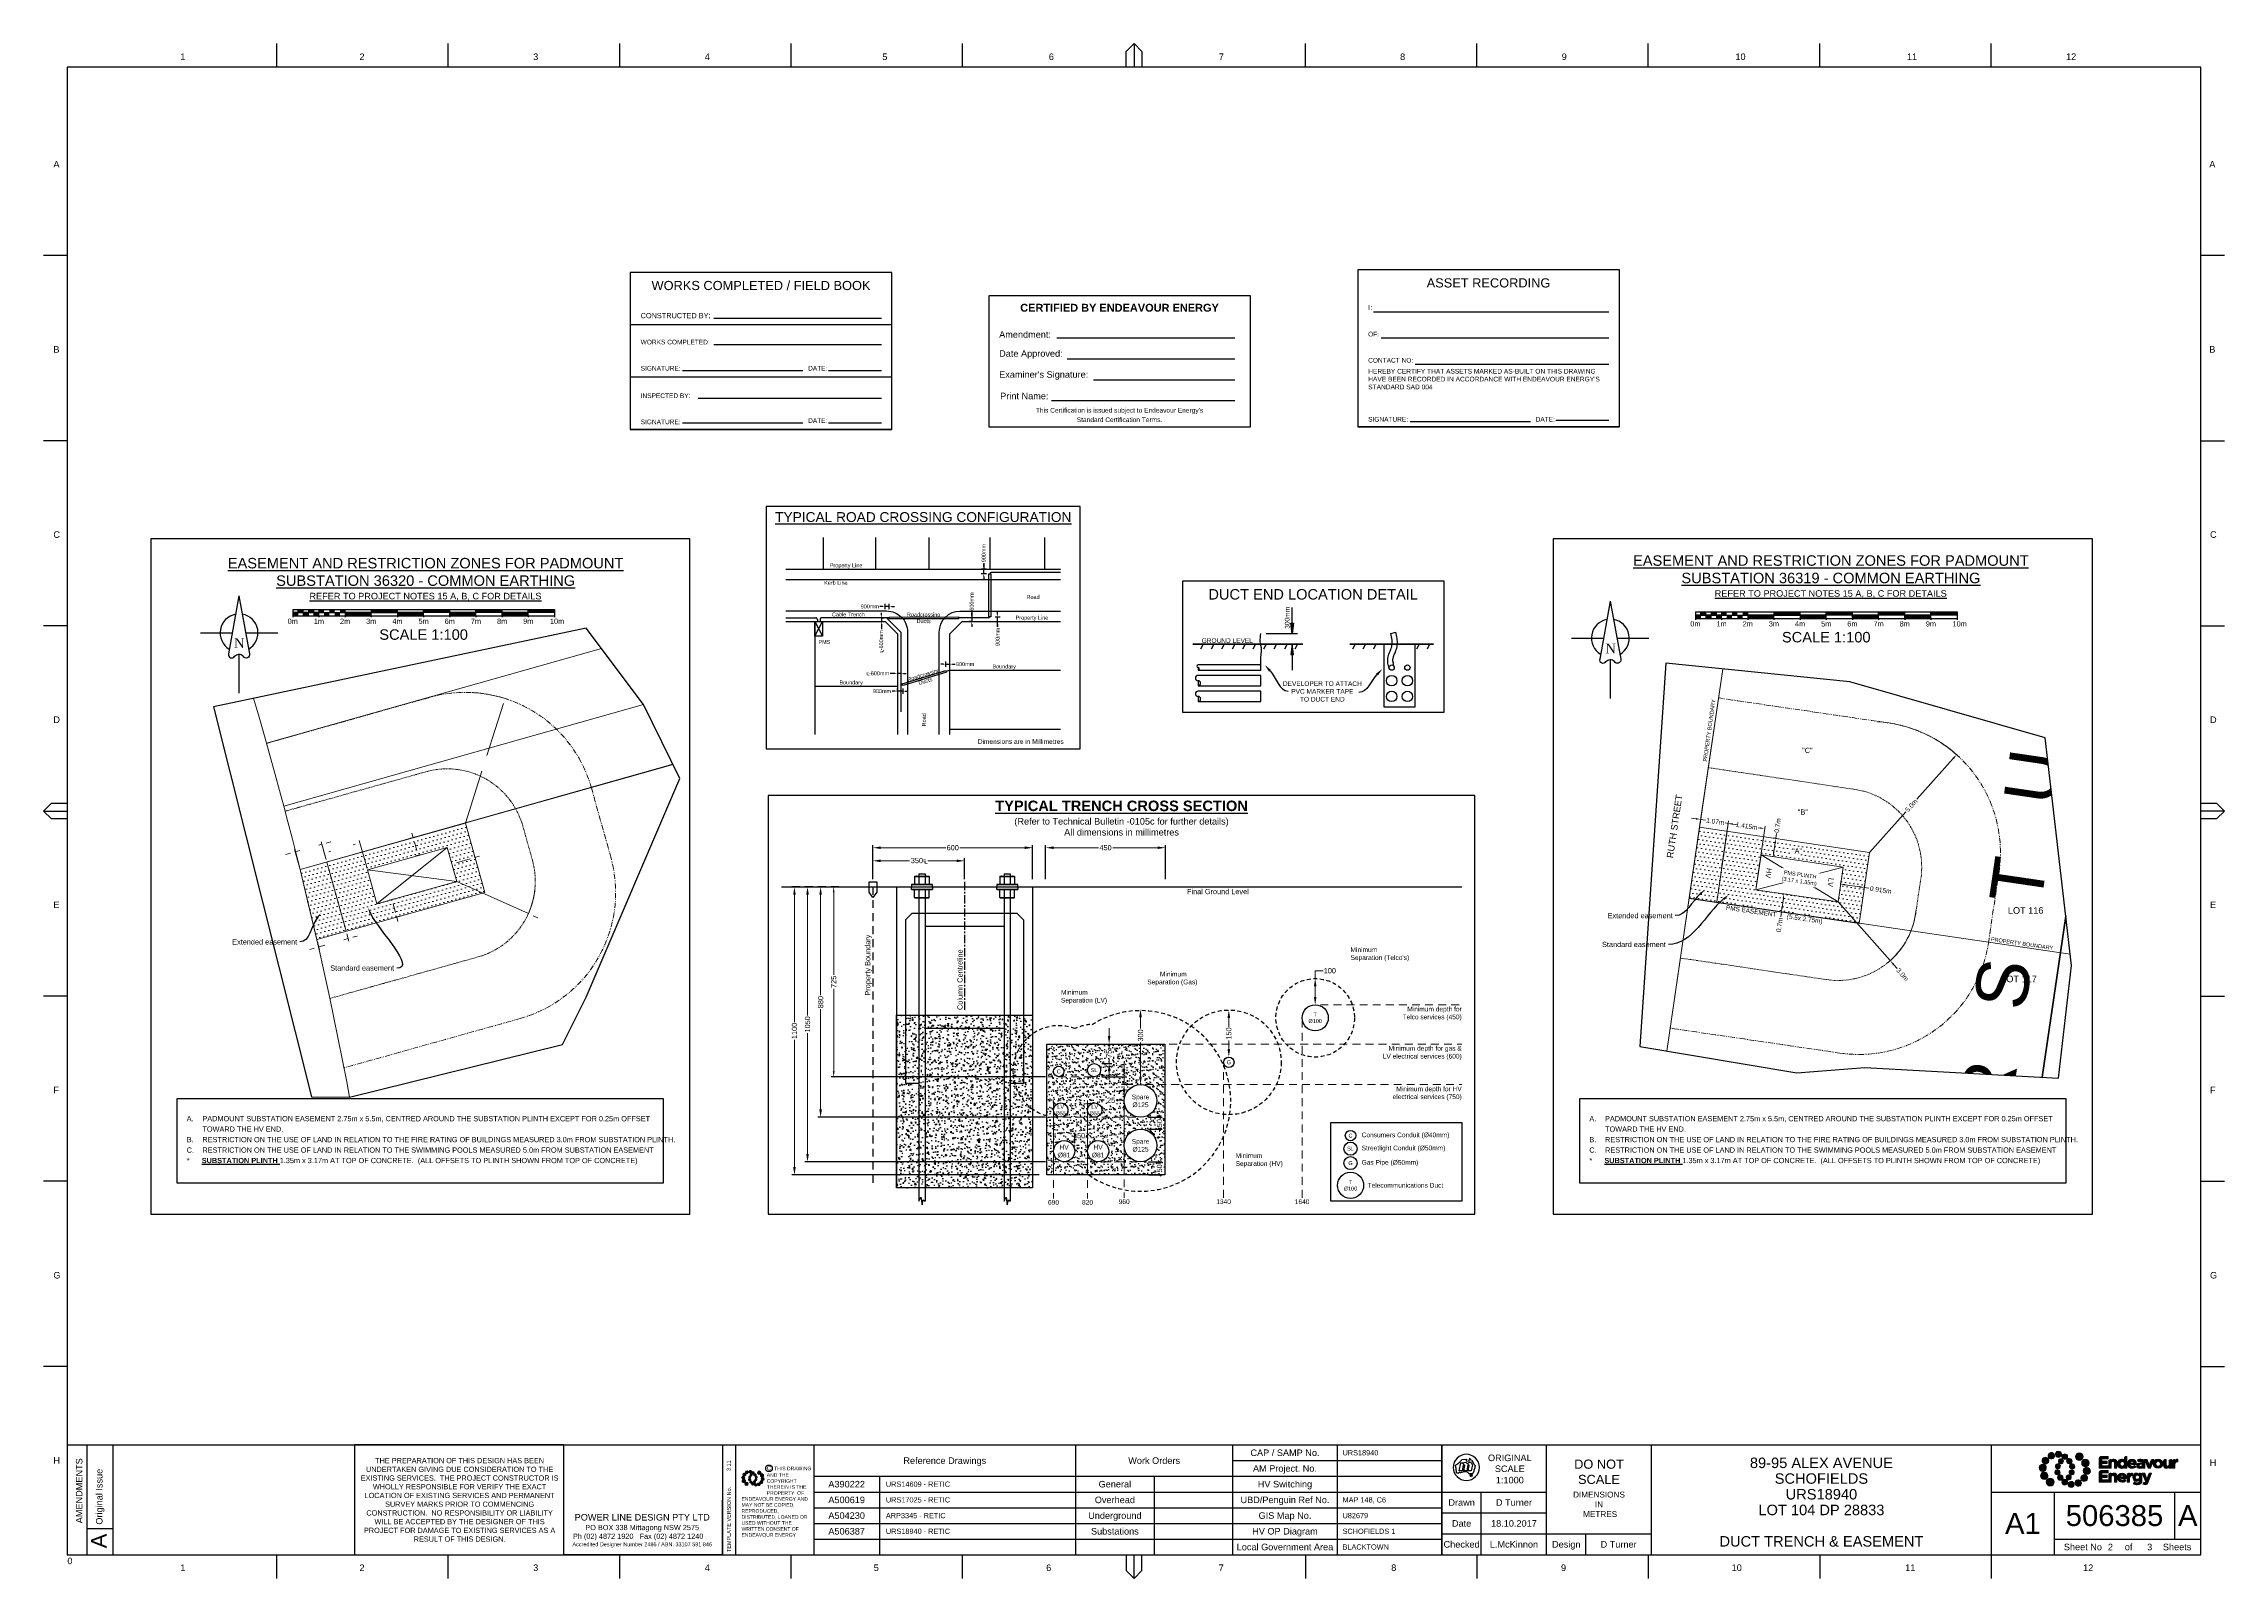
# Paper-space layout 'DTE (2)' of a CAD drawing. Header units: metres, sheet in millimetres. Extents: x -9 to 824, y -9 to 577.
# The model-space entities are those that its viewports show. They can reach past a viewport. Long polylines and large blocks are cut down to what shows.
import ezdxf
from ezdxf import colors
from ezdxf.entities.mleader import LeaderData, LeaderLine
from ezdxf.enums import TextEntityAlignment as Align
from ezdxf.math import Vec2, Vec3

# ---------------------------------------------------------------- set-up
doc = ezdxf.new("R2010")
doc.units = ezdxf.units.M
for name, pattern in [('CENTER', [50.8, 31.75, -6.35, 6.35, -6.35]), ('Dash', [5, 3, -2]), ('DASHED', [19.05, 12.7, -6.35]), ('HIDDEN2', [0.1875, 0.125, -0.0625]), ('PHANTOM', [6.15, 3, -0.75, 0.3, -0.75, 0.3, -0.75, 0.3]), ('PHANTOM2', [2.45, 1, -0.25, 0.15, -0.25, 0.15, -0.25, 0.15, -0.25])]:
    doc.linetypes.add(name, pattern=pattern)
doc.layers.get('0').update_dxf_attribs({"color": 6})
for name, color, linetype, lineweight in [('_User Dimensions', 140, 'Continuous', 13), ('_User Miscellaneous3', 51, 'Continuous', 13), ('_User Miscellaneous9', 211, 'Continuous', 13), ('_User_LV_Exist', 5, 'Continuous', 35), ('Cadastre Other Property_SP_EXT', 138, 'DASHED', 15)]:
    doc.layers.add(name, color=color, linetype=linetype, lineweight=lineweight)
doc.layers.add('Notes', color=7, linetype='Continuous')
doc.layers.add('SupportsUG_SP_NEW', color=2, linetype='Continuous')
doc.layers.add('Viewports', color=6, linetype='Continuous', plot=False)
doc.styles.add('ARIAL', font='arial.ttf', dxfattribs={"height": 2})
doc.styles.add('iecARIAL', font='arial.ttf', dxfattribs={"height": 2})
doc.styles.add('iecNAME', font='times.ttf')
doc.styles.get("Standard").update_dxf_attribs({"font": 'arial.ttf'})
doc.dimstyles.new('1.8mm_1_100', dxfattribs={"dimtxt": 0.18, "dimasz": 0.2, "dimexe": 0.1, "dimexo": 0.3, "dimgap": 0.05, "dimtad": 0, "dimdec": 3, "dimlfac": -1, "dimzin": 12, "dimdsep": 46, "dimtxsty": 'Standard', "dimcen": 1, "dimclrd": 256, "dimclre": 256, "dimclrt": 256, "dimazin": 3, "dimtfac": 1, "dimtdec": 3, "dimtmove": 0, "dimatfit": 3, "dimfxl": 1, "dimtolj": 1, "dimtzin": 0, "dimlwd": -1, "dimlwe": -1, "dimarcsym": 0})
doc.dimstyles.get("Standard").update_dxf_attribs({"dimtxt": 2, "dimasz": 3, "dimexe": 1, "dimexo": 3, "dimgap": 0.5, "dimtad": 0, "dimlfac": -1, "dimzin": 12, "dimdsep": 46, "dimtxsty": 'Standard', "dimcen": 1, "dimclrd": 256, "dimclre": 256, "dimclrt": 256, "dimadec": 0, "dimazin": 3, "dimtfac": 1, "dimtmove": 0, "dimatfit": 3, "dimfxl": 1, "dimfxlon": 1, "dimtolj": 1, "dimtzin": 0, "dimlwd": -1, "dimlwe": -1, "dimarcsym": 0})
pattern_1 = [(37.5, (283, 145.182), (-1.6, 48.941), [0, -38.608, 0, -43.18, 0, -41.275]), (7.5, (283, 145.18), (44.952, 71.683), [0, -20.828, 0, -34.798, 0, -13.335]), (327.5, (251.76, 145.182), (79.099, 0.144), [0, -12.7, 0, -45.72, 0, -59.69]), (317.5, (251.76, 145.18), (76.356, 22.293), [0, -6.35, 0, -29.972, 0, -34.29])]

# ---------------------------------------------------------------- blocks, each defined once
blk = doc.blocks.new('*U490')
at = {"layer": 'Notes', "transparency": 33554687}
for points in [[(0, 0), (2, 0), (2, 1.25), (0, 1.25)], [(2, 1.25), (4, 1.25), (4, 2.5), (2, 2.5)], [(4, 0), (6, 0), (6, 1.25), (4, 1.25)], [(6, 1.25), (8, 1.25), (8, 2.5), (6, 2.5)], [(8, 0), (10, 0), (10, 1.25), (8, 1.25)], [(10, 1.25), (12, 1.25), (12, 2.5), (10, 2.5)], [(12, 0), (14, 0), (14, 1.25), (12, 1.25)], [(14, 1.25), (16, 1.25), (16, 2.5), (14, 2.5)], [(16, 0), (18, 0), (18, 1.25), (16, 1.25)], [(18, 1.25), (20, 1.25), (20, 2.5), (18, 2.5)], [(20, 0), (30, 0), (30, 1.25), (20, 1.25)], [(30, 1.25), (40, 1.25), (40, 2.5), (30, 2.5)], [(40, 0), (50, 0), (50, 1.25), (40, 1.25)], [(50, 1.25), (60, 1.25), (60, 2.5), (50, 2.5)], [(60, 0), (70, 0), (70, 1.25), (60, 1.25)], [(70, 1.25), (80, 1.25), (80, 2.5), (70, 2.5)], [(80, 0), (90, 0), (90, 1.25), (80, 1.25)], [(90, 1.25), (100, 1.25), (100, 2.5), (90, 2.5)]]:
    blk.add_hatch(color=256, dxfattribs=at).paths.add_polyline_path(points)
for p, q in [((0, 2.5), (0, 0)), ((0, 2.5), (100, 2.5)), ((2, 1.25), (0, 1.25)), ((0, 1.25), (0, 0)), ((0, 0), (100, 0)), ((0, 0), (2, 0)), ((0, 0), (0, -0.5)), ((2, 2.5), (2, 1.25)), ((2, 0), (2, 1.25)), ((2, 1.25), (4, 1.25)), ((4, 1.25), (4, 2.5)), ((6, 1.25), (4, 1.25)), ((4, 1.25), (4, 0)), ((4, 0), (6, 0)), ((6, 2.5), (6, 1.25)), ((6, 0), (6, 1.25)), ((6, 1.25), (8, 1.25)), ((8, 1.25), (8, 2.5)), ((10, 1.25), (8, 1.25)), ((8, 1.25), (8, 0)), ((8, 0), (10, 0)), ((10, 2.5), (10, 1.25)), ((10, 1.25), (20, 1.25)), ((10, 0), (10, 1.25)), ((10, 0), (10, -0.5)), ((20, 1.25), (20, 2.5)), ((30, 1.25), (20, 1.25)), ((20, 1.25), (20, 0)), ((20, 0), (30, 0)), ((20, 0), (20, -0.5)), ((20, 0), (20, -0.5)), ((30, 2.5), (30, 1.25)), ((30, 0), (30, 1.25)), ((30, 1.25), (40, 1.25)), ((30, 0), (30, -0.5)), ((30, 0), (30, -0.5)), ((40, 1.25), (40, 2.5)), ((100, 1.26), (40, 1.25)), ((40, 1.25), (40, 0)), ((40, 0), (50, 0)), ((40, 0), (40, -0.5)), ((40, 0), (40, -0.5)), ((50, 0), (50, 2.5)), ((50, 0), (50, 1.25)), ((50, 0), (50, -0.5)), ((50, 0), (50, -0.5)), ((60.02, 0), (60.02, 2.5)), ((60.02, 0), (60.02, 1.25)), ((60.02, 0), (60.02, -0.5)), ((60.02, 0), (60.02, -0.5)), ((70, 0), (70, 2.5)), ((70, 0), (70, 1.25)), ((70, 0), (70, -0.5)), ((70, 0), (70, -0.5)), ((79.98, 0), (79.98, 2.5)), ((79.98, 0), (79.98, 1.25)), ((79.98, 0), (79.98, -0.5)), ((79.98, 0), (79.98, -0.5)), ((90.01, 0), (90.01, 2.5)), ((90.01, 0), (90.01, 1.25)), ((90.01, 0), (90.01, -0.5)), ((90.01, 0), (90.01, -0.5)), ((100, 2.5), (100, -0.5)), ((100, 2.5), (100, -0.5))]:
    blk.add_line(p, q, dxfattribs=at)
at = {"layer": 'Notes', "transparency": 33554687, "style": 'iecARIAL'}
for s, p in [('0m', (0, -2.04)), ('1m', (10, -2.04)), ('2m', (20, -2.04)), ('3m', (30, -2.04)), ('4m', (40, -2.04)), ('5m', (50, -2.04)), ('6m', (60, -2.04)), ('7m', (70, -2.04)), ('8m', (80, -2.04)), ('9m', (90, -2.04)), ('10m', (101, -2.04))]:
    blk.add_text(s, height=2, dxfattribs=at).set_placement(p, align=Align.MIDDLE_CENTER)
blk.add_text('SCALE 1:100', height=4, dxfattribs=at).set_placement((50, -7.13), align=Align.MIDDLE)
blk = doc.blocks.new('NorthPnt 11(NP11)')
for p, q in [((-19.7, 0), (-3.5, 0)), ((-0.1, -10.9), (-0.1, -30.8)), ((3.3, 0), (19.7, 0))]:
    blk.add_line(p, q)
for points in [[(-0.1, 18.8), (-5.4, -10.7, 0.877048), (-2.3, -11.9, -0.1543), (-0.1, -10.9, 0.090511)], [(-0.1, 18.8), (5.3, -10.7, -0.877048), (2.1, -11.9, 0.1543), (-0.1, -10.9, -0.090511)]]:
    blk.add_lwpolyline(points, format="xyb")
for start, end in [(100.5988, 238.8643), (300.0994, 80.4374)]:
    blk.add_arc((0, 0), 9.64, start, end)
at = {"style": 'iecNAME'}
blk.add_text('N', height=5.02, dxfattribs=at).set_placement((-2.6, -7.8))
blk = doc.blocks.new('EE_LOGO_SMALL')
at = {"layer": 'Notes'}
h = blk.add_hatch(color=256, dxfattribs=at)
edge = h.paths.add_edge_path()
edge.add_spline(control_points=[(-8.4, 2), (-9.2, 2), (-9.8, 1.4), (-9.8, 0.7), (-9.9, -0.1), (-9.3, -0.7), (-8.6, -0.8), (-7.8, -0.8), (-7.2, -0.2), (-7.1, 0.5), (-7.1, 1.3), (-7.7, 1.9), (-8.4, 2)], knot_values=[0, 0, 0, 0, 1, 1, 1, 2, 2, 2, 3, 3, 3, 4, 4, 4, 4], degree=3, periodic=0)
h = blk.add_hatch(color=256, dxfattribs=at)
edge = h.paths.add_edge_path()
edge.add_spline(control_points=[(-6.8, 4.5), (-7.4, 4.8), (-8.2, 4.6), (-8.6, 4), (-8.9, 3.4), (-8.7, 2.6), (-8.1, 2.2), (-7.5, 1.9), (-6.7, 2.1), (-6.3, 2.7), (-6, 3.3), (-6.2, 4.1), (-6.8, 4.5)], knot_values=[0, 0, 0, 0, 1, 1, 1, 2, 2, 2, 3, 3, 3, 4, 4, 4, 4], degree=3, periodic=0)
h = blk.add_hatch(color=256, dxfattribs=at)
edge = h.paths.add_edge_path()
edge.add_spline(control_points=[(-4.2, 5.9), (-4.6, 6.5), (-5.3, 6.6), (-5.9, 6.3), (-6.4, 5.9), (-6.6, 5.1), (-6.2, 4.6), (-5.9, 4), (-5.1, 3.8), (-4.6, 4.2), (-4, 4.6), (-3.8, 5.3), (-4.2, 5.9)], knot_values=[0, 0, 0, 0, 1, 1, 1, 2, 2, 2, 3, 3, 3, 4, 4, 4, 4], degree=3, periodic=0)
h = blk.add_hatch(color=256, dxfattribs=at)
edge = h.paths.add_edge_path()
edge.add_spline(control_points=[(-1.3, 5.9), (-1.4, 6.5), (-2, 7), (-2.6, 6.9), (-3.3, 6.9), (-3.7, 6.3), (-3.7, 5.6), (-3.6, 5), (-3, 4.5), (-2.4, 4.6), (-1.7, 4.7), (-1.3, 5.2), (-1.3, 5.9)], knot_values=[0, 0, 0, 0, 1, 1, 1, 2, 2, 2, 3, 3, 3, 4, 4, 4, 4], degree=3, periodic=0)
h = blk.add_hatch(color=256, dxfattribs=at)
edge = h.paths.add_edge_path()
edge.add_spline(control_points=[(-2.5, 2.1), (-3, 2.2), (-3.5, 1.9), (-3.6, 1.3), (-3.7, 0.8), (-3.4, 0.3), (-2.9, 0.2), (-2.4, 0.1), (-1.9, 0.4), (-1.8, 0.9), (-1.7, 1.5), (-2, 2), (-2.5, 2.1)], knot_values=[0, 0, 0, 0, 1, 1, 1, 2, 2, 2, 3, 3, 3, 4, 4, 4, 4], degree=3, periodic=0)
h = blk.add_hatch(color=256, dxfattribs=at)
edge = h.paths.add_edge_path()
edge.add_spline(control_points=[(1, 4.9), (1, 4.3), (0.5, 3.8), (-0.1, 3.8), (-0.7, 3.8), (-1.2, 4.3), (-1.2, 4.9), (-1.2, 5.5), (-0.7, 6), (-0.1, 6), (0.5, 6), (1, 5.5), (1, 4.9)], knot_values=[0, 0, 0, 0, 1, 1, 1, 2, 2, 2, 3, 3, 3, 4, 4, 4, 4], degree=3, periodic=0)
edge = h.paths.add_edge_path()
edge.add_spline(control_points=[(-1.4, 4), (-1.9, 4.1), (-2.4, 3.8), (-2.5, 3.3), (-2.6, 2.7), (-2.3, 2.2), (-1.8, 2.1), (-1.3, 2), (-0.7, 2.3), (-0.6, 2.9), (-0.5, 3.4), (-0.9, 3.9), (-1.4, 4)], knot_values=[0, 0, 0, 0, 1, 1, 1, 2, 2, 2, 3, 3, 3, 4, 4, 4, 4], degree=3, periodic=0)
h = blk.add_hatch(color=256, dxfattribs=at)
edge = h.paths.add_edge_path()
edge.add_spline(control_points=[(2.3, 2.4), (2.8, 2.8), (2.8, 3.4), (2.4, 3.9), (2, 4.3), (1.4, 4.3), (0.9, 3.9), (0.5, 3.6), (0.5, 2.9), (0.9, 2.5), (1.2, 2), (1.9, 2), (2.3, 2.4)], knot_values=[0, 0, 0, 0, 1, 1, 1, 2, 2, 2, 3, 3, 3, 4, 4, 4, 4], degree=3, periodic=0)
edge = h.paths.add_edge_path()
edge.add_spline(control_points=[(1, 4.9), (1, 4.3), (0.5, 3.8), (-0.1, 3.8), (-0.7, 3.8), (-1.2, 4.3), (-1.2, 4.9), (-1.2, 5.5), (-0.7, 6), (-0.1, 6), (0.5, 6), (1, 5.5), (1, 4.9)], knot_values=[0, 0, 0, 0, 1, 1, 1, 2, 2, 2, 3, 3, 3, 4, 4, 4, 4], degree=3, periodic=0)
h = blk.add_hatch(color=256, dxfattribs=at)
edge = h.paths.add_edge_path()
edge.add_spline(control_points=[(1, 4.9), (1, 4.3), (0.5, 3.8), (-0.1, 3.8), (-0.7, 3.8), (-1.2, 4.3), (-1.2, 4.9), (-1.2, 5.5), (-0.7, 6), (-0.1, 6), (0.5, 6), (1, 5.5), (1, 4.9)], knot_values=[0, 0, 0, 0, 1, 1, 1, 2, 2, 2, 3, 3, 3, 4, 4, 4, 4], degree=3, periodic=0)
edge = h.paths.add_edge_path(flags=16)
edge.add_spline(control_points=[(1, 4.9), (1, 4.3), (0.5, 3.8), (-0.1, 3.8), (-0.7, 3.8), (-1.2, 4.3), (-1.2, 4.9), (-1.2, 5.5), (-0.7, 6), (-0.1, 6), (0.5, 6), (1, 5.5), (1, 4.9)], knot_values=[0, 0, 0, 0, 1, 1, 1, 2, 2, 2, 3, 3, 3, 4, 4, 4, 4], degree=3, periodic=0)
h = blk.add_hatch(color=256, dxfattribs=at)
edge = h.paths.add_edge_path()
edge.add_spline(control_points=[(3, 0.2), (3.5, 0.3), (3.8, 0.9), (3.7, 1.4), (3.6, 1.9), (3, 2.3), (2.5, 2.1), (1.9, 2), (1.6, 1.4), (1.8, 0.9), (1.9, 0.4), (2.5, 0.1), (3, 0.2)], knot_values=[0, 0, 0, 0, 1, 1, 1, 2, 2, 2, 3, 3, 3, 4, 4, 4, 4], degree=3, periodic=0)
h = blk.add_hatch(color=256, dxfattribs=at)
edge = h.paths.add_edge_path()
edge.add_spline(control_points=[(7, 4.9), (7, 4), (6.3, 3.4), (5.5, 3.4), (4.6, 3.4), (4, 4), (4, 4.9), (4, 5.7), (4.6, 6.4), (5.5, 6.4), (6.3, 6.4), (7, 5.7), (7, 4.9)], knot_values=[0, 0, 0, 0, 1, 1, 1, 2, 2, 2, 3, 3, 3, 4, 4, 4, 4], degree=3, periodic=0)
h = blk.add_hatch(color=256, dxfattribs=at)
edge = h.paths.add_edge_path()
edge.add_spline(control_points=[(8.4, 1.1), (9.1, 1.5), (9.4, 2.3), (9.1, 3), (8.8, 3.7), (7.9, 4.1), (7.2, 3.8), (6.5, 3.4), (6.2, 2.6), (6.5, 1.9), (6.8, 1.2), (7.7, 0.8), (8.4, 1.1)], knot_values=[0, 0, 0, 0, 1, 1, 1, 2, 2, 2, 3, 3, 3, 4, 4, 4, 4], degree=3, periodic=0)
h = blk.add_hatch(color=256, dxfattribs=at)
edge = h.paths.add_edge_path()
edge.add_spline(control_points=[(8.3, -1.9), (9, -1.9), (9.7, -1.4), (9.7, -0.6), (9.7, 0.1), (9.2, 0.8), (8.4, 0.8), (7.7, 0.8), (7, 0.3), (7, -0.5), (6.9, -1.2), (7.5, -1.9), (8.3, -1.9)], knot_values=[0, 0, 0, 0, 1, 1, 1, 2, 2, 2, 3, 3, 3, 4, 4, 4, 4], degree=3, periodic=0)
h = blk.add_hatch(color=256, dxfattribs=at)
edge = h.paths.add_edge_path()
edge.add_spline(control_points=[(-8.5, -1.1), (-9.2, -1.4), (-9.6, -2.3), (-9.3, -3), (-8.9, -3.7), (-8.1, -4), (-7.4, -3.7), (-6.7, -3.4), (-6.3, -2.5), (-6.6, -1.8), (-7, -1.1), (-7.8, -0.8), (-8.5, -1.1)], knot_values=[0, 0, 0, 0, 1, 1, 1, 2, 2, 2, 3, 3, 3, 4, 4, 4, 4], degree=3, periodic=0)
h = blk.add_hatch(color=256, dxfattribs=at)
edge = h.paths.add_edge_path()
edge.add_spline(control_points=[(-7.1, -4.8), (-7.1, -4), (-6.5, -3.3), (-5.6, -3.3), (-4.8, -3.3), (-4.1, -4), (-4.1, -4.8), (-4.1, -5.7), (-4.8, -6.3), (-5.6, -6.3), (-6.5, -6.3), (-7.1, -5.7), (-7.1, -4.8)], knot_values=[0, 0, 0, 0, 1, 1, 1, 2, 2, 2, 3, 3, 3, 4, 4, 4, 4], degree=3, periodic=0)
h = blk.add_hatch(color=256, dxfattribs=at)
edge = h.paths.add_edge_path()
edge.add_spline(control_points=[(-3.1, -0.2), (-3.7, -0.3), (-4, -0.8), (-3.8, -1.4), (-3.7, -1.9), (-3.2, -2.2), (-2.6, -2.1), (-2.1, -1.9), (-1.8, -1.4), (-1.9, -0.9), (-2.1, -0.3), (-2.6, 0), (-3.1, -0.2)], knot_values=[0, 0, 0, 0, 1, 1, 1, 2, 2, 2, 3, 3, 3, 4, 4, 4, 4], degree=3, periodic=0)
h = blk.add_hatch(color=256, dxfattribs=at)
edge = h.paths.add_edge_path()
edge.add_spline(control_points=[(-2.5, -2.3), (-2.9, -2.7), (-3, -3.4), (-2.6, -3.8), (-2.2, -4.2), (-1.5, -4.3), (-1.1, -3.9), (-0.7, -3.5), (-0.6, -2.8), (-1, -2.4), (-1.4, -2), (-2, -1.9), (-2.5, -2.3)], knot_values=[0, 0, 0, 0, 1, 1, 1, 2, 2, 2, 3, 3, 3, 4, 4, 4, 4], degree=3, periodic=0)
h = blk.add_hatch(color=256, dxfattribs=at)
edge = h.paths.add_edge_path()
edge.add_spline(control_points=[(-1.2, -4.8), (-1.2, -4.2), (-0.7, -3.7), (-0.1, -3.7), (0.5, -3.7), (1, -4.2), (1, -4.8), (1, -5.4), (0.5, -5.9), (-0.1, -5.9), (-0.7, -5.9), (-1.2, -5.4), (-1.2, -4.8)], knot_values=[0, 0, 0, 0, 1, 1, 1, 2, 2, 2, 3, 3, 3, 4, 4, 4, 4], degree=3, periodic=0)
h = blk.add_hatch(color=256, dxfattribs=at)
edge = h.paths.add_edge_path()
edge.add_spline(control_points=[(1.2, -3.9), (1.7, -4.1), (2.2, -3.7), (2.3, -3.2), (2.5, -2.7), (2.1, -2.2), (1.6, -2.1), (1.1, -2), (0.6, -2.3), (0.5, -2.8), (0.4, -3.3), (0.7, -3.8), (1.2, -3.9)], knot_values=[0, 0, 0, 0, 1, 1, 1, 2, 2, 2, 3, 3, 3, 4, 4, 4, 4], degree=3, periodic=0)
h = blk.add_hatch(color=256, dxfattribs=at)
edge = h.paths.add_edge_path()
edge.add_spline(control_points=[(1.2, -5.8), (1.3, -6.5), (1.8, -6.9), (2.5, -6.9), (3.1, -6.8), (3.6, -6.2), (3.5, -5.6), (3.4, -5), (2.9, -4.5), (2.2, -4.6), (1.6, -4.6), (1.1, -5.2), (1.2, -5.8)], knot_values=[0, 0, 0, 0, 1, 1, 1, 2, 2, 2, 3, 3, 3, 4, 4, 4, 4], degree=3, periodic=0)
h = blk.add_hatch(color=256, dxfattribs=at)
edge = h.paths.add_edge_path()
edge.add_spline(control_points=[(2.4, -2), (2.9, -2.1), (3.4, -1.8), (3.5, -1.3), (3.6, -0.8), (3.3, -0.3), (2.8, -0.2), (2.2, -0.1), (1.7, -0.4), (1.6, -0.9), (1.5, -1.4), (1.8, -1.9), (2.4, -2)], knot_values=[0, 0, 0, 0, 1, 1, 1, 2, 2, 2, 3, 3, 3, 4, 4, 4, 4], degree=3, periodic=0)
h = blk.add_hatch(color=256, dxfattribs=at)
edge = h.paths.add_edge_path()
edge.add_spline(control_points=[(4, -5.8), (4.4, -6.4), (5.2, -6.6), (5.7, -6.2), (6.3, -5.8), (6.5, -5.1), (6.1, -4.5), (5.7, -4), (5, -3.8), (4.4, -4.2), (3.8, -4.5), (3.7, -5.3), (4, -5.8)], knot_values=[0, 0, 0, 0, 1, 1, 1, 2, 2, 2, 3, 3, 3, 4, 4, 4, 4], degree=3, periodic=0)
h = blk.add_hatch(color=256, dxfattribs=at)
edge = h.paths.add_edge_path()
edge.add_spline(control_points=[(6.7, -4.4), (7.3, -4.8), (8.1, -4.6), (8.4, -4), (8.8, -3.3), (8.6, -2.6), (8, -2.2), (7.3, -1.8), (6.6, -2.1), (6.2, -2.7), (5.8, -3.3), (6, -4.1), (6.7, -4.4)], knot_values=[0, 0, 0, 0, 1, 1, 1, 2, 2, 2, 3, 3, 3, 4, 4, 4, 4], degree=3, periodic=0)
at = {"layer": 'Notes', "lineweight": 0}
for points in [[(1.8, 2.1), (1.8, 2.1)], [(-2, -2.1), (-2, -2.1)]]:
    blk.add_lwpolyline(points, dxfattribs=at)
for points in [[(-8.4, 2), (-9.2, 2), (-9.8, 1.4), (-9.8, 0.7), (-9.9, -0.1), (-9.3, -0.7), (-8.6, -0.8), (-7.8, -0.8), (-7.2, -0.2), (-7.1, 0.5), (-7.1, 1.3), (-7.7, 1.9), (-8.4, 2)], [(-6.8, 4.5), (-7.4, 4.8), (-8.2, 4.6), (-8.6, 4), (-8.9, 3.4), (-8.7, 2.6), (-8.1, 2.2), (-7.5, 1.9), (-6.7, 2.1), (-6.3, 2.7), (-6, 3.3), (-6.2, 4.1), (-6.8, 4.5)], [(-4.2, 5.9), (-4.6, 6.5), (-5.3, 6.6), (-5.9, 6.3), (-6.4, 5.9), (-6.6, 5.1), (-6.2, 4.6), (-5.9, 4), (-5.1, 3.8), (-4.6, 4.2), (-4, 4.6), (-3.8, 5.3), (-4.2, 5.9)], [(-1.3, 5.9), (-1.4, 6.5), (-2, 7), (-2.6, 6.9), (-3.3, 6.9), (-3.7, 6.3), (-3.7, 5.6), (-3.6, 5), (-3, 4.5), (-2.4, 4.6), (-1.7, 4.7), (-1.3, 5.2), (-1.3, 5.9)], [(-2.5, 2.1), (-3, 2.2), (-3.5, 1.9), (-3.6, 1.3), (-3.7, 0.8), (-3.4, 0.3), (-2.9, 0.2), (-2.4, 0.1), (-1.9, 0.4), (-1.8, 0.9), (-1.7, 1.5), (-2, 2), (-2.5, 2.1)], [(-1.4, 4), (-1.9, 4.1), (-2.4, 3.8), (-2.5, 3.3), (-2.6, 2.7), (-2.3, 2.2), (-1.8, 2.1), (-1.3, 2), (-0.7, 2.3), (-0.6, 2.9), (-0.5, 3.4), (-0.9, 3.9), (-1.4, 4)], [(1, 4.9), (1, 4.3), (0.5, 3.8), (-0.1, 3.8), (-0.7, 3.8), (-1.2, 4.3), (-1.2, 4.9), (-1.2, 5.5), (-0.7, 6), (-0.1, 6), (0.5, 6), (1, 5.5), (1, 4.9)], [(1, 4.9), (1, 4.3), (0.5, 3.8), (-0.1, 3.8), (-0.7, 3.8), (-1.2, 4.3), (-1.2, 4.9), (-1.2, 5.5), (-0.7, 6), (-0.1, 6), (0.5, 6), (1, 5.5), (1, 4.9)], [(2.3, 2.4), (2.8, 2.8), (2.8, 3.4), (2.4, 3.9), (2, 4.3), (1.4, 4.3), (0.9, 3.9), (0.5, 3.6), (0.5, 2.9), (0.9, 2.5), (1.2, 2), (1.9, 2), (2.3, 2.4)], [(3, 0.2), (3.5, 0.3), (3.8, 0.9), (3.7, 1.4), (3.6, 1.9), (3, 2.3), (2.5, 2.1), (1.9, 2), (1.6, 1.4), (1.8, 0.9), (1.9, 0.4), (2.5, 0.1), (3, 0.2)], [(7, 4.9), (7, 4), (6.3, 3.4), (5.5, 3.4), (4.6, 3.4), (4, 4), (4, 4.9), (4, 5.7), (4.6, 6.4), (5.5, 6.4), (6.3, 6.4), (7, 5.7), (7, 4.9)], [(8.4, 1.1), (9.1, 1.5), (9.4, 2.3), (9.1, 3), (8.8, 3.7), (7.9, 4.1), (7.2, 3.8), (6.5, 3.4), (6.2, 2.6), (6.5, 1.9), (6.8, 1.2), (7.7, 0.8), (8.4, 1.1)], [(8.3, -1.9), (9, -1.9), (9.7, -1.4), (9.7, -0.6), (9.7, 0.1), (9.2, 0.8), (8.4, 0.8), (7.7, 0.8), (7, 0.3), (7, -0.5), (6.9, -1.2), (7.5, -1.9), (8.3, -1.9)], [(-8.5, -1.1), (-9.2, -1.4), (-9.6, -2.3), (-9.3, -3), (-8.9, -3.7), (-8.1, -4), (-7.4, -3.7), (-6.7, -3.4), (-6.3, -2.5), (-6.6, -1.8), (-7, -1.1), (-7.8, -0.8), (-8.5, -1.1)], [(-7.1, -4.8), (-7.1, -4), (-6.5, -3.3), (-5.6, -3.3), (-4.8, -3.3), (-4.1, -4), (-4.1, -4.8), (-4.1, -5.7), (-4.8, -6.3), (-5.6, -6.3), (-6.5, -6.3), (-7.1, -5.7), (-7.1, -4.8)], [(-3.1, -0.2), (-3.7, -0.3), (-4, -0.8), (-3.8, -1.4), (-3.7, -1.9), (-3.2, -2.2), (-2.6, -2.1), (-2.1, -1.9), (-1.8, -1.4), (-1.9, -0.9), (-2.1, -0.3), (-2.6, 0), (-3.1, -0.2)], [(-2.5, -2.3), (-2.9, -2.7), (-3, -3.4), (-2.6, -3.8), (-2.2, -4.2), (-1.5, -4.3), (-1.1, -3.9), (-0.7, -3.5), (-0.6, -2.8), (-1, -2.4), (-1.4, -2), (-2, -1.9), (-2.5, -2.3)], [(-1.2, -4.8), (-1.2, -4.2), (-0.7, -3.7), (-0.1, -3.7), (0.5, -3.7), (1, -4.2), (1, -4.8), (1, -5.4), (0.5, -5.9), (-0.1, -5.9), (-0.7, -5.9), (-1.2, -5.4), (-1.2, -4.8)], [(1.2, -3.9), (1.7, -4.1), (2.2, -3.7), (2.3, -3.2), (2.5, -2.7), (2.1, -2.2), (1.6, -2.1), (1.1, -2), (0.6, -2.3), (0.5, -2.8), (0.4, -3.3), (0.7, -3.8), (1.2, -3.9)], [(1.2, -5.8), (1.3, -6.5), (1.8, -6.9), (2.5, -6.9), (3.1, -6.8), (3.6, -6.2), (3.5, -5.6), (3.4, -5), (2.9, -4.5), (2.2, -4.6), (1.6, -4.6), (1.1, -5.2), (1.2, -5.8)], [(2.4, -2), (2.9, -2.1), (3.4, -1.8), (3.5, -1.3), (3.6, -0.8), (3.3, -0.3), (2.8, -0.2), (2.2, -0.1), (1.7, -0.4), (1.6, -0.9), (1.5, -1.4), (1.8, -1.9), (2.4, -2)], [(4, -5.8), (4.4, -6.4), (5.2, -6.6), (5.7, -6.2), (6.3, -5.8), (6.5, -5.1), (6.1, -4.5), (5.7, -4), (5, -3.8), (4.4, -4.2), (3.8, -4.5), (3.7, -5.3), (4, -5.8)], [(6.7, -4.4), (7.3, -4.8), (8.1, -4.6), (8.4, -4), (8.8, -3.3), (8.6, -2.6), (8, -2.2), (7.3, -1.8), (6.6, -2.1), (6.2, -2.7), (5.8, -3.3), (6, -4.1), (6.7, -4.4)]]:
    blk.add_open_spline(points, degree=3, knots=[0, 0, 0, 0, 1, 1, 1, 2, 2, 2, 3, 3, 3, 4, 4, 4, 4], dxfattribs=at)
blk = doc.blocks.new('EE_COPYRIGHT_A1')
at = {"layer": 'Notes'}
blk.add_circle((9.53, -0.82), 1.15, dxfattribs=at)
at = {"xscale": 0.4, "yscale": 0.4, "zscale": 0.4}
blk.add_blockref('EE_LOGO_SMALL', (3.96, -4.29), dxfattribs=at)
at = {"layer": 'Notes', "insert": (0, 0), "char_height": 1.25, "width": 24.1208, "attachment_point": 1, "style": 'ARIAL'}
blk.add_mtext('\\pt8.75;               ^I{\\H1.2x;C } THIS DRAWING\\P\\pi-8.75,l8.75,t8.75,20;       ^IAND THE ^I\\P\\pi0,t8.75;COPYRIGHT\\P\\pi-8.75,t1.25,8.75;^I^ITHEREIN IS THE PROPERTY  OF \\P\\pi0,l0,t1.25;ENDEAVOUR ENERGY AND MAY NOT BE COPIED, REPRODUCED, DISTRIBUTED, LOANED OR USED WITHOUT THE WRITTEN CONSENT OF ENDEAVOUR ENERGY', dxfattribs=at)
blk = doc.blocks.new('EE_LOGO')
h = blk.add_hatch(color=256)
edge = h.paths.add_edge_path()
edge.add_spline(control_points=[(-25.34, 1.94), (-26.08, 1.98), (-26.72, 1.41), (-26.77, 0.66), (-26.81, -0.09), (-26.24, -0.72), (-25.49, -0.77), (-24.74, -0.81), (-24.1, -0.24), (-24.06, 0.51), (-24.02, 1.25), (-24.59, 1.89), (-25.34, 1.94)], knot_values=[0, 0, 0, 0, 1, 1, 1, 2, 2, 2, 3, 3, 3, 4, 4, 4, 4], degree=3, periodic=0)
h = blk.add_hatch(color=256)
edge = h.paths.add_edge_path()
edge.add_spline(control_points=[(-23.73, 4.46), (-24.34, 4.81), (-25.13, 4.61), (-25.49, 3.99), (-25.85, 3.38), (-25.64, 2.59), (-25.03, 2.23), (-24.41, 1.87), (-23.63, 2.08), (-23.27, 2.69), (-22.91, 3.31), (-23.12, 4.1), (-23.73, 4.46)], knot_values=[0, 0, 0, 0, 1, 1, 1, 2, 2, 2, 3, 3, 3, 4, 4, 4, 4], degree=3, periodic=0)
h = blk.add_hatch(color=256)
edge = h.paths.add_edge_path()
edge.add_spline(control_points=[(-21.12, 5.87), (-21.48, 6.44), (-22.24, 6.61), (-22.81, 6.24), (-23.37, 5.88), (-23.54, 5.12), (-23.17, 4.55), (-22.81, 3.98), (-22.05, 3.82), (-21.48, 4.19), (-20.92, 4.55), (-20.75, 5.31), (-21.12, 5.87)], knot_values=[0, 0, 0, 0, 1, 1, 1, 2, 2, 2, 3, 3, 3, 4, 4, 4, 4], degree=3, periodic=0)
h = blk.add_hatch(color=256)
edge = h.paths.add_edge_path()
edge.add_spline(control_points=[(-19.43, 2.06), (-19.94, 2.17), (-20.44, 1.84), (-20.55, 1.33), (-20.66, 0.82), (-20.34, 0.32), (-19.83, 0.21), (-19.32, 0.1), (-18.81, 0.42), (-18.71, 0.93), (-18.59, 1.44), (-18.92, 1.95), (-19.43, 2.06)], knot_values=[0, 0, 0, 0, 1, 1, 1, 2, 2, 2, 3, 3, 3, 4, 4, 4, 4], degree=3, periodic=0)
h = blk.add_hatch(color=256)
edge = h.paths.add_edge_path()
edge.add_spline(control_points=[(-18.27, 5.87), (-18.34, 6.5), (-18.91, 6.97), (-19.54, 6.9), (-20.18, 6.84), (-20.65, 6.27), (-20.58, 5.63), (-20.52, 4.99), (-19.95, 4.53), (-19.31, 4.59), (-18.67, 4.66), (-18.21, 5.23), (-18.27, 5.87)], knot_values=[0, 0, 0, 0, 1, 1, 1, 2, 2, 2, 3, 3, 3, 4, 4, 4, 4], degree=3, periodic=0)
h = blk.add_hatch(color=256)
edge = h.paths.add_edge_path()
edge.add_spline(control_points=[(-15.91, 4.86), (-15.91, 4.26), (-16.4, 3.77), (-17, 3.77), (-17.6, 3.77), (-18.08, 4.26), (-18.08, 4.86), (-18.08, 5.46), (-17.6, 5.95), (-17, 5.95), (-16.4, 5.95), (-15.91, 5.46), (-15.91, 4.86)], knot_values=[0, 0, 0, 0, 1, 1, 1, 2, 2, 2, 3, 3, 3, 4, 4, 4, 4], degree=3, periodic=0)
edge = h.paths.add_edge_path()
edge.add_spline(control_points=[(-18.29, 3.97), (-18.8, 4.08), (-19.3, 3.76), (-19.41, 3.25), (-19.52, 2.74), (-19.2, 2.23), (-18.69, 2.12), (-18.18, 2.01), (-17.67, 2.33), (-17.56, 2.84), (-17.45, 3.35), (-17.78, 3.86), (-18.29, 3.97)], knot_values=[0, 0, 0, 0, 1, 1, 1, 2, 2, 2, 3, 3, 3, 4, 4, 4, 4], degree=3, periodic=0)
h = blk.add_hatch(color=256)
edge = h.paths.add_edge_path()
edge.add_spline(control_points=[(-14.59, 2.36), (-14.16, 2.75), (-14.12, 3.41), (-14.51, 3.84), (-14.89, 4.27), (-15.55, 4.31), (-15.99, 3.93), (-16.42, 3.54), (-16.46, 2.88), (-16.07, 2.45), (-15.69, 2.01), (-15.02, 1.98), (-14.59, 2.36)], knot_values=[0, 0, 0, 0, 1, 1, 1, 2, 2, 2, 3, 3, 3, 4, 4, 4, 4], degree=3, periodic=0)
edge = h.paths.add_edge_path()
edge.add_spline(control_points=[(-15.91, 4.86), (-15.91, 4.26), (-16.4, 3.77), (-17, 3.77), (-17.6, 3.77), (-18.08, 4.26), (-18.08, 4.86), (-18.08, 5.46), (-17.6, 5.95), (-17, 5.95), (-16.4, 5.95), (-15.91, 5.46), (-15.91, 4.86)], knot_values=[0, 0, 0, 0, 1, 1, 1, 2, 2, 2, 3, 3, 3, 4, 4, 4, 4], degree=3, periodic=0)
h = blk.add_hatch(color=256)
edge = h.paths.add_edge_path()
edge.add_spline(control_points=[(-15.91, 4.86), (-15.91, 4.26), (-16.4, 3.77), (-17, 3.77), (-17.6, 3.77), (-18.08, 4.26), (-18.08, 4.86), (-18.08, 5.46), (-17.6, 5.95), (-17, 5.95), (-16.4, 5.95), (-15.91, 5.46), (-15.91, 4.86)], knot_values=[0, 0, 0, 0, 1, 1, 1, 2, 2, 2, 3, 3, 3, 4, 4, 4, 4], degree=3, periodic=0)
edge = h.paths.add_edge_path(flags=16)
edge.add_spline(control_points=[(-15.91, 4.86), (-15.91, 4.26), (-16.4, 3.77), (-17, 3.77), (-17.6, 3.77), (-18.08, 4.26), (-18.08, 4.86), (-18.08, 5.46), (-17.6, 5.95), (-17, 5.95), (-16.4, 5.95), (-15.91, 5.46), (-15.91, 4.86)], knot_values=[0, 0, 0, 0, 1, 1, 1, 2, 2, 2, 3, 3, 3, 4, 4, 4, 4], degree=3, periodic=0)
h = blk.add_hatch(color=256)
edge = h.paths.add_edge_path()
edge.add_spline(control_points=[(-13.94, 0.18), (-13.41, 0.32), (-13.09, 0.87), (-13.23, 1.4), (-13.37, 1.93), (-13.92, 2.25), (-14.45, 2.11), (-14.98, 1.97), (-15.3, 1.42), (-15.16, 0.89), (-15.02, 0.36), (-14.47, 0.04), (-13.94, 0.18)], knot_values=[0, 0, 0, 0, 1, 1, 1, 2, 2, 2, 3, 3, 3, 4, 4, 4, 4], degree=3, periodic=0)
h = blk.add_hatch(color=256)
edge = h.paths.add_edge_path()
edge.add_spline(control_points=[(-9.93, 4.86), (-9.93, 4.03), (-10.61, 3.35), (-11.44, 3.35), (-12.28, 3.35), (-12.95, 4.03), (-12.95, 4.86), (-12.95, 5.69), (-12.28, 6.37), (-11.44, 6.37), (-10.61, 6.37), (-9.93, 5.69), (-9.93, 4.86)], knot_values=[0, 0, 0, 0, 1, 1, 1, 2, 2, 2, 3, 3, 3, 4, 4, 4, 4], degree=3, periodic=0)
h = blk.add_hatch(color=256)
edge = h.paths.add_edge_path()
edge.add_spline(control_points=[(-8.55, 1.13), (-7.83, 1.45), (-7.5, 2.29), (-7.82, 3.01), (-8.14, 3.73), (-8.98, 4.06), (-9.7, 3.74), (-10.42, 3.42), (-10.75, 2.58), (-10.43, 1.86), (-10.11, 1.14), (-9.27, 0.81), (-8.55, 1.13)], knot_values=[0, 0, 0, 0, 1, 1, 1, 2, 2, 2, 3, 3, 3, 4, 4, 4, 4], degree=3, periodic=0)
h = blk.add_hatch(color=256)
edge = h.paths.add_edge_path()
edge.add_spline(control_points=[(-8.66, -1.92), (-7.91, -1.96), (-7.27, -1.39), (-7.23, -0.64), (-7.19, 0.1), (-7.76, 0.74), (-8.51, 0.78), (-9.25, 0.83), (-9.89, 0.26), (-9.94, -0.49), (-9.98, -1.24), (-9.41, -1.88), (-8.66, -1.92)], knot_values=[0, 0, 0, 0, 1, 1, 1, 2, 2, 2, 3, 3, 3, 4, 4, 4, 4], degree=3, periodic=0)
h = blk.add_hatch(color=256)
edge = h.paths.add_edge_path()
edge.add_spline(control_points=[(-3.85, 0.44), (-3.85, 0.44), (-3.85, 4.25), (-3.85, 4.3), (-3.85, 4.35), (-3.85, 4.86), (-3.29, 4.86), (-2.74, 4.86), (-0.49, 4.86), (-0.49, 4.86), (-0.49, 4.86), (-0.49, 4), (-0.49, 4), (-0.49, 4), (-2.89, 4), (-2.89, 4), (-2.89, 4), (-2.89, 3.1), (-2.89, 3.1), (-2.89, 3.1), (-0.8, 3.1), (-0.8, 3.1), (-0.8, 3.1), (-0.8, 2.23), (-0.8, 2.23), (-0.8, 2.23), (-2.89, 2.23), (-2.89, 2.23), (-2.89, 2.23), (-2.89, 1.31), (-2.89, 1.31), (-2.89, 1.31), (-0.49, 1.31), (-0.49, 1.31), (-0.49, 1.31), (-0.49, 0.44), (-0.49, 0.44), (-0.49, 0.44), (-3.85, 0.44), (-3.85, 0.44)], knot_values=[0, 0, 0, 0, 1, 1, 1, 2, 2, 2, 3, 3, 3, 4, 4, 4, 5, 5, 5, 6, 6, 6, 7, 7, 7, 8, 8, 8, 9, 9, 9, 10, 10, 10, 11, 11, 11, 12, 12, 12, 13, 13, 13, 13], degree=3, periodic=0)
h = blk.add_hatch(color=256)
edge = h.paths.add_edge_path()
edge.add_spline(control_points=[(1.94, 0.44), (1.94, 0.44), (1.94, 2.33), (1.94, 2.33), (1.94, 2.78), (1.73, 3.02), (1.36, 3.02), (1, 3.02), (0.76, 2.78), (0.76, 2.33), (0.76, 2.33), (0.76, 0.44), (0.76, 0.44), (0.76, 0.44), (-0.2, 0.44), (-0.2, 0.44), (-0.2, 0.44), (-0.2, 3.21), (-0.2, 3.27), (-0.2, 3.33), (-0.2, 3.82), (0.36, 3.82), (0.76, 3.82), (0.76, 3.82), (0.76, 3.82), (0.76, 3.82), (0.76, 3.35), (0.76, 3.35), (0.98, 3.63), (1.27, 3.89), (1.75, 3.89), (2.48, 3.89), (2.9, 3.41), (2.9, 2.63), (2.9, 2.63), (2.9, 0.44), (2.9, 0.44), (2.9, 0.44), (1.94, 0.44), (1.94, 0.44)], knot_values=[0, 0, 0, 0, 1, 1, 1, 2, 2, 2, 3, 3, 3, 4, 4, 4, 5, 5, 5, 6, 6, 6, 7, 7, 7, 8, 8, 8, 9, 9, 9, 10, 10, 10, 11, 11, 11, 12, 12, 12, 13, 13, 13, 13], degree=3, periodic=0)
h = blk.add_hatch(color=256)
edge = h.paths.add_edge_path(flags=16)
edge.add_spline(control_points=[(5.8, 2.13), (5.8, 2.69), (5.43, 3.07), (4.98, 3.07), (4.53, 3.07), (4.15, 2.7), (4.15, 2.13), (4.15, 2.13), (4.15, 2.12), (4.15, 2.12), (4.15, 1.56), (4.53, 1.19), (4.98, 1.19), (5.43, 1.19), (5.8, 1.56), (5.8, 2.12), (5.8, 2.12), (5.8, 2.13), (5.8, 2.13)], knot_values=[0, 0, 0, 0, 1, 1, 1, 2, 2, 2, 3, 3, 3, 4, 4, 4, 5, 5, 5, 6, 6, 6, 6], degree=3, periodic=0)
edge = h.paths.add_edge_path()
edge.add_spline(control_points=[(5.79, 0.44), (5.79, 0.44), (5.79, 0.92), (5.79, 0.92), (5.55, 0.6), (5.23, 0.37), (4.73, 0.37), (3.94, 0.37), (3.19, 0.99), (3.19, 2.12), (3.19, 2.12), (3.19, 2.13), (3.19, 2.13), (3.19, 3.26), (3.93, 3.88), (4.73, 3.88), (5.24, 3.88), (5.56, 3.65), (5.79, 3.38), (5.79, 3.38), (5.79, 4.27), (5.79, 4.3), (5.79, 4.34), (5.79, 4.86), (6.34, 4.86), (6.73, 4.86), (6.75, 4.86), (6.75, 4.86), (6.75, 4.86), (6.75, 0.44), (6.75, 0.44), (6.75, 0.44), (5.79, 0.44), (5.79, 0.44)], knot_values=[0, 0, 0, 0, 1, 1, 1, 2, 2, 2, 3, 3, 3, 4, 4, 4, 5, 5, 5, 6, 6, 6, 7, 7, 7, 8, 8, 8, 9, 9, 9, 10, 10, 10, 11, 11, 11, 11], degree=3, periodic=0)
h = blk.add_hatch(color=256)
edge = h.paths.add_edge_path()
edge.add_spline(control_points=[(8.69, 3.89), (7.7, 3.89), (7.01, 3.09), (7.01, 2.13), (7.01, 2.13), (7.01, 2.12), (7.01, 2.12), (7.01, 1.08), (7.77, 0.37), (8.78, 0.37), (9.39, 0.37), (9.85, 0.61), (10.16, 1), (10.16, 1), (9.62, 1.48), (9.62, 1.48), (9.35, 1.24), (9.12, 1.14), (8.79, 1.14), (8.33, 1.13), (8, 1.49), (7.95, 1.86), (7.91, 2.18), (7.93, 2.29), (7.95, 2.43), (8.02, 2.85), (8.29, 3.12), (8.69, 3.12), (9.09, 3.12), (9.34, 2.83), (9.4, 2.4), (9.4, 2.4), (8.14, 2.4), (8.14, 2.4), (8.14, 2.4), (8.12, 1.8), (8.64, 1.8), (9.17, 1.8), (10.32, 1.8), (10.32, 1.8), (10.33, 1.89), (10.34, 1.95), (10.34, 2.04), (10.34, 2.04), (10.34, 2.05), (10.34, 2.05), (10.34, 3.01), (9.82, 3.89), (8.69, 3.89)], knot_values=[0, 0, 0, 0, 1, 1, 1, 2, 2, 2, 3, 3, 3, 4, 4, 4, 5, 5, 5, 6, 6, 6, 7, 7, 7, 8, 8, 8, 9, 9, 9, 10, 10, 10, 11, 11, 11, 12, 12, 12, 13, 13, 13, 14, 14, 14, 15, 15, 15, 16, 16, 16, 16], degree=3, periodic=0)
h = blk.add_hatch(color=256)
edge = h.paths.add_edge_path(flags=16)
edge.add_spline(control_points=[(12.69, 1.8), (12.53, 1.88), (12.31, 1.93), (12.08, 1.93), (11.67, 1.93), (11.42, 1.77), (11.42, 1.46), (11.42, 1.46), (11.42, 1.45), (11.42, 1.45), (11.42, 1.19), (11.63, 1.04), (11.94, 1.04), (12.39, 1.04), (12.69, 1.29), (12.69, 1.63), (12.69, 1.63), (12.69, 1.8), (12.69, 1.8)], knot_values=[0, 0, 0, 0, 1, 1, 1, 2, 2, 2, 3, 3, 3, 4, 4, 4, 5, 5, 5, 6, 6, 6, 6], degree=3, periodic=0)
edge = h.paths.add_edge_path()
edge.add_spline(control_points=[(12.67, 0.44), (12.67, 0.44), (12.67, 0.81), (12.67, 0.81), (12.44, 0.55), (12.12, 0.38), (11.65, 0.38), (11.01, 0.38), (10.49, 0.74), (10.49, 1.41), (10.49, 1.41), (10.49, 1.42), (10.49, 1.42), (10.49, 2.16), (11.05, 2.5), (11.85, 2.5), (12.19, 2.5), (12.44, 2.45), (12.68, 2.37), (12.68, 2.37), (12.68, 2.42), (12.68, 2.42), (12.68, 2.82), (12.43, 3.07), (11.95, 3.07), (11.59, 3.07), (11.33, 3), (11.02, 2.89), (11.02, 2.89), (10.78, 3.62), (10.78, 3.62), (11.15, 3.78), (11.52, 3.89), (12.09, 3.89), (13.14, 3.89), (13.6, 3.35), (13.6, 2.43), (13.6, 2.43), (13.6, 0.44), (13.6, 0.44), (13.6, 0.44), (12.67, 0.44), (12.67, 0.44)], knot_values=[0, 0, 0, 0, 1, 1, 1, 2, 2, 2, 3, 3, 3, 4, 4, 4, 5, 5, 5, 6, 6, 6, 7, 7, 7, 8, 8, 8, 9, 9, 9, 10, 10, 10, 11, 11, 11, 12, 12, 12, 13, 13, 13, 14, 14, 14, 14], degree=3, periodic=0)
h = blk.add_hatch(color=256)
edge = h.paths.add_edge_path()
edge.add_spline(control_points=[(15.71, 0.44), (15.71, 0.44), (14.84, 0.44), (14.84, 0.44), (14.84, 0.44), (13.51, 3.83), (13.51, 3.83), (13.51, 3.83), (14.53, 3.83), (14.53, 3.83), (14.53, 3.83), (15.28, 1.58), (15.28, 1.58), (15.28, 1.58), (15.86, 3.3), (15.86, 3.3), (15.86, 3.3), (16.02, 3.83), (16.4, 3.83), (16.78, 3.83), (17.04, 3.83), (17.04, 3.83), (17.04, 3.83), (15.71, 0.44), (15.71, 0.44)], knot_values=[0, 0, 0, 0, 1, 1, 1, 2, 2, 2, 3, 3, 3, 4, 4, 4, 5, 5, 5, 6, 6, 6, 7, 7, 7, 8, 8, 8, 8], degree=3, periodic=0)
h = blk.add_hatch(color=256)
edge = h.paths.add_edge_path(flags=16)
edge.add_spline(control_points=[(19.52, 2.16), (19.52, 2.66), (19.16, 3.09), (18.63, 3.09), (18.08, 3.09), (17.75, 2.67), (17.75, 2.17), (17.75, 2.17), (17.75, 2.16), (17.75, 2.16), (17.75, 1.66), (18.11, 1.22), (18.64, 1.22), (19.19, 1.22), (19.52, 1.65), (19.52, 2.15), (19.52, 2.15), (19.52, 2.16), (19.52, 2.16)], knot_values=[0, 0, 0, 0, 1, 1, 1, 2, 2, 2, 3, 3, 3, 4, 4, 4, 5, 5, 5, 6, 6, 6, 6], degree=3, periodic=0)
edge = h.paths.add_edge_path()
edge.add_spline(control_points=[(18.63, 0.4), (17.58, 0.4), (16.8, 1.17), (16.8, 2.15), (16.8, 2.15), (16.8, 2.16), (16.8, 2.16), (16.8, 3.13), (17.59, 3.92), (18.64, 3.92), (19.69, 3.92), (20.46, 3.14), (20.46, 2.17), (20.46, 2.17), (20.46, 2.16), (20.46, 2.16), (20.46, 1.19), (19.68, 0.4), (18.63, 0.4)], knot_values=[0, 0, 0, 0, 1, 1, 1, 2, 2, 2, 3, 3, 3, 4, 4, 4, 5, 5, 5, 6, 6, 6, 6], degree=3, periodic=0)
h = blk.add_hatch(color=256)
edge = h.paths.add_edge_path()
edge.add_spline(control_points=[(22.86, 0.44), (22.86, 0.44), (22.86, 0.92), (22.86, 0.92), (22.64, 0.64), (22.36, 0.38), (21.87, 0.38), (21.15, 0.38), (20.72, 0.86), (20.72, 1.63), (20.72, 1.63), (20.72, 3.22), (20.72, 3.27), (20.72, 3.32), (20.72, 3.82), (21.28, 3.82), (21.68, 3.82), (21.68, 3.82), (21.68, 3.82), (21.68, 3.82), (21.68, 1.94), (21.68, 1.94), (21.68, 1.48), (21.9, 1.25), (22.26, 1.25), (22.63, 1.25), (22.86, 1.48), (22.86, 1.94), (22.86, 1.94), (22.86, 3.2), (22.86, 3.27), (22.86, 3.34), (22.87, 3.82), (23.42, 3.82), (23.82, 3.82), (23.82, 3.82), (23.82, 3.82), (23.82, 3.82), (23.82, 0.44), (23.82, 0.44), (23.82, 0.44), (22.86, 0.44), (22.86, 0.44)], knot_values=[0, 0, 0, 0, 1, 1, 1, 2, 2, 2, 3, 3, 3, 4, 4, 4, 5, 5, 5, 6, 6, 6, 7, 7, 7, 8, 8, 8, 9, 9, 9, 10, 10, 10, 11, 11, 11, 12, 12, 12, 13, 13, 13, 14, 14, 14, 14], degree=3, periodic=0)
h = blk.add_hatch(color=256)
edge = h.paths.add_edge_path()
edge.add_spline(control_points=[(26.09, 2.88), (25.46, 2.88), (25.06, 2.5), (25.06, 1.69), (25.06, 1.69), (25.06, 0.44), (25.06, 0.44), (25.06, 0.44), (24.1, 0.44), (24.1, 0.44), (24.1, 0.44), (24.1, 3.24), (24.1, 3.27), (24.1, 3.3), (24.1, 3.83), (24.66, 3.83), (25.22, 3.83), (25.06, 3.83), (25.06, 3.83), (25.06, 3.83), (25.06, 3.14), (25.06, 3.14), (25.26, 3.61), (25.58, 3.91), (26.14, 3.89), (26.14, 3.89), (26.14, 2.88), (26.14, 2.88), (26.14, 2.88), (26.09, 2.88), (26.09, 2.88)], knot_values=[0, 0, 0, 0, 1, 1, 1, 2, 2, 2, 3, 3, 3, 4, 4, 4, 5, 5, 5, 6, 6, 6, 7, 7, 7, 8, 8, 8, 9, 9, 9, 10, 10, 10, 10], degree=3, periodic=0)
h = blk.add_hatch(color=256)
edge = h.paths.add_edge_path()
edge.add_spline(control_points=[(-25.45, -1.11), (-26.17, -1.43), (-26.5, -2.27), (-26.18, -2.99), (-25.86, -3.71), (-25.02, -4.04), (-24.3, -3.72), (-23.58, -3.4), (-23.25, -2.56), (-23.57, -1.84), (-23.88, -1.12), (-24.72, -0.79), (-25.45, -1.11)], knot_values=[0, 0, 0, 0, 1, 1, 1, 2, 2, 2, 3, 3, 3, 4, 4, 4, 4], degree=3, periodic=0)
h = blk.add_hatch(color=256)
edge = h.paths.add_edge_path()
edge.add_spline(control_points=[(-24.06, -4.84), (-24.06, -4.01), (-23.39, -3.33), (-22.55, -3.33), (-21.72, -3.33), (-21.04, -4.01), (-21.04, -4.84), (-21.04, -5.68), (-21.72, -6.35), (-22.55, -6.35), (-23.39, -6.35), (-24.06, -5.68), (-24.06, -4.84)], knot_values=[0, 0, 0, 0, 1, 1, 1, 2, 2, 2, 3, 3, 3, 4, 4, 4, 4], degree=3, periodic=0)
h = blk.add_hatch(color=256)
edge = h.paths.add_edge_path()
edge.add_spline(control_points=[(-20.06, -0.16), (-20.59, -0.3), (-20.9, -0.85), (-20.76, -1.38), (-20.63, -1.91), (-20.08, -2.23), (-19.55, -2.09), (-19.02, -1.95), (-18.7, -1.4), (-18.84, -0.87), (-18.98, -0.34), (-19.52, -0.02), (-20.06, -0.16)], knot_values=[0, 0, 0, 0, 1, 1, 1, 2, 2, 2, 3, 3, 3, 4, 4, 4, 4], degree=3, periodic=0)
h = blk.add_hatch(color=256)
edge = h.paths.add_edge_path()
edge.add_spline(control_points=[(-19.41, -2.34), (-19.84, -2.73), (-19.88, -3.39), (-19.49, -3.82), (-19.1, -4.26), (-18.44, -4.29), (-18.01, -3.91), (-17.58, -3.52), (-17.54, -2.86), (-17.93, -2.43), (-18.31, -2), (-18.97, -1.96), (-19.41, -2.34)], knot_values=[0, 0, 0, 0, 1, 1, 1, 2, 2, 2, 3, 3, 3, 4, 4, 4, 4], degree=3, periodic=0)
h = blk.add_hatch(color=256)
edge = h.paths.add_edge_path()
edge.add_spline(control_points=[(-18.08, -4.84), (-18.08, -4.24), (-17.6, -3.76), (-17, -3.76), (-16.4, -3.76), (-15.91, -4.24), (-15.91, -4.84), (-15.91, -5.44), (-16.4, -5.93), (-17, -5.93), (-17.6, -5.93), (-18.08, -5.44), (-18.08, -4.84)], knot_values=[0, 0, 0, 0, 1, 1, 1, 2, 2, 2, 3, 3, 3, 4, 4, 4, 4], degree=3, periodic=0)
h = blk.add_hatch(color=256)
edge = h.paths.add_edge_path()
edge.add_spline(control_points=[(-15.71, -3.95), (-15.2, -4.06), (-14.69, -3.74), (-14.58, -3.23), (-14.47, -2.72), (-14.8, -2.21), (-15.31, -2.1), (-15.82, -1.99), (-16.32, -2.32), (-16.43, -2.83), (-16.54, -3.34), (-16.22, -3.84), (-15.71, -3.95)], knot_values=[0, 0, 0, 0, 1, 1, 1, 2, 2, 2, 3, 3, 3, 4, 4, 4, 4], degree=3, periodic=0)
h = blk.add_hatch(color=256)
edge = h.paths.add_edge_path()
edge.add_spline(control_points=[(-15.72, -5.85), (-15.66, -6.49), (-15.09, -6.95), (-14.45, -6.89), (-13.81, -6.82), (-13.35, -6.25), (-13.41, -5.62), (-13.48, -4.98), (-14.05, -4.51), (-14.68, -4.58), (-15.33, -4.64), (-15.79, -5.21), (-15.72, -5.85)], knot_values=[0, 0, 0, 0, 1, 1, 1, 2, 2, 2, 3, 3, 3, 4, 4, 4, 4], degree=3, periodic=0)
h = blk.add_hatch(color=256)
edge = h.paths.add_edge_path()
edge.add_spline(control_points=[(-14.57, -2.04), (-14.06, -2.15), (-13.55, -1.83), (-13.44, -1.32), (-13.33, -0.81), (-13.66, -0.3), (-14.17, -0.19), (-14.68, -0.08), (-15.18, -0.4), (-15.29, -0.92), (-15.4, -1.43), (-15.08, -1.93), (-14.57, -2.04)], knot_values=[0, 0, 0, 0, 1, 1, 1, 2, 2, 2, 3, 3, 3, 4, 4, 4, 4], degree=3, periodic=0)
h = blk.add_hatch(color=256)
edge = h.paths.add_edge_path()
edge.add_spline(control_points=[(-12.88, -5.86), (-12.52, -6.43), (-11.76, -6.59), (-11.19, -6.23), (-10.62, -5.86), (-10.46, -5.1), (-10.82, -4.53), (-11.19, -3.97), (-11.95, -3.8), (-12.51, -4.17), (-13.08, -4.53), (-13.25, -5.29), (-12.88, -5.86)], knot_values=[0, 0, 0, 0, 1, 1, 1, 2, 2, 2, 3, 3, 3, 4, 4, 4, 4], degree=3, periodic=0)
h = blk.add_hatch(color=256)
edge = h.paths.add_edge_path()
edge.add_spline(control_points=[(-10.27, -4.44), (-9.65, -4.79), (-8.86, -4.59), (-8.51, -3.97), (-8.15, -3.36), (-8.36, -2.57), (-8.97, -2.22), (-9.58, -1.86), (-10.37, -2.06), (-10.73, -2.68), (-11.09, -3.29), (-10.88, -4.08), (-10.27, -4.44)], knot_values=[0, 0, 0, 0, 1, 1, 1, 2, 2, 2, 3, 3, 3, 4, 4, 4, 4], degree=3, periodic=0)
h = blk.add_hatch(color=256)
edge = h.paths.add_edge_path()
edge.add_spline(control_points=[(-3.85, -4.84), (-3.85, -4.84), (-3.85, -1.03), (-3.85, -0.98), (-3.85, -0.94), (-3.85, -0.42), (-3.29, -0.42), (-2.74, -0.42), (-0.49, -0.42), (-0.49, -0.42), (-0.49, -0.42), (-0.49, -1.29), (-0.49, -1.29), (-0.49, -1.29), (-2.89, -1.29), (-2.89, -1.29), (-2.89, -1.29), (-2.89, -2.19), (-2.89, -2.19), (-2.89, -2.19), (-0.8, -2.19), (-0.8, -2.19), (-0.8, -2.19), (-0.8, -3.05), (-0.8, -3.05), (-0.8, -3.05), (-2.89, -3.05), (-2.89, -3.05), (-2.89, -3.05), (-2.89, -3.98), (-2.89, -3.98), (-2.89, -3.98), (-0.49, -3.98), (-0.49, -3.98), (-0.49, -3.98), (-0.49, -4.84), (-0.49, -4.84), (-0.49, -4.84), (-3.85, -4.84), (-3.85, -4.84)], knot_values=[0, 0, 0, 0, 1, 1, 1, 2, 2, 2, 3, 3, 3, 4, 4, 4, 5, 5, 5, 6, 6, 6, 7, 7, 7, 8, 8, 8, 9, 9, 9, 10, 10, 10, 11, 11, 11, 12, 12, 12, 13, 13, 13, 13], degree=3, periodic=0)
h = blk.add_hatch(color=256)
edge = h.paths.add_edge_path()
edge.add_spline(control_points=[(1.94, -4.84), (1.94, -4.84), (1.94, -2.96), (1.94, -2.96), (1.94, -2.5), (1.73, -2.27), (1.36, -2.27), (1, -2.27), (0.76, -2.5), (0.76, -2.96), (0.76, -2.96), (0.76, -4.84), (0.76, -4.84), (0.76, -4.84), (-0.2, -4.84), (-0.2, -4.84), (-0.2, -4.84), (-0.2, -2.07), (-0.2, -2.01), (-0.2, -1.96), (-0.2, -1.46), (0.36, -1.46), (0.76, -1.46), (0.76, -1.46), (0.76, -1.46), (0.76, -1.46), (0.76, -1.94), (0.76, -1.94), (0.98, -1.65), (1.27, -1.4), (1.75, -1.4), (2.48, -1.4), (2.9, -1.88), (2.9, -2.65), (2.9, -2.65), (2.9, -4.84), (2.9, -4.84), (2.9, -4.84), (1.94, -4.84), (1.94, -4.84)], knot_values=[0, 0, 0, 0, 1, 1, 1, 2, 2, 2, 3, 3, 3, 4, 4, 4, 5, 5, 5, 6, 6, 6, 7, 7, 7, 8, 8, 8, 9, 9, 9, 10, 10, 10, 11, 11, 11, 12, 12, 12, 13, 13, 13, 13], degree=3, periodic=0)
h = blk.add_hatch(color=256)
edge = h.paths.add_edge_path()
edge.add_spline(control_points=[(4.87, -1.4), (3.88, -1.4), (3.19, -2.19), (3.19, -3.16), (3.19, -3.16), (3.19, -3.17), (3.19, -3.17), (3.19, -4.21), (3.94, -4.92), (4.96, -4.92), (5.57, -4.92), (6.03, -4.68), (6.34, -4.29), (6.34, -4.29), (5.79, -3.8), (5.79, -3.8), (5.53, -4.05), (5.29, -4.14), (4.97, -4.15), (4.51, -4.16), (4.18, -3.79), (4.13, -3.42), (4.09, -3.1), (4.11, -3), (4.13, -2.86), (4.2, -2.44), (4.47, -2.17), (4.87, -2.17), (5.27, -2.17), (5.52, -2.46), (5.58, -2.89), (5.58, -2.89), (4.32, -2.89), (4.32, -2.89), (4.32, -2.89), (4.29, -3.49), (4.82, -3.49), (5.35, -3.49), (6.5, -3.49), (6.5, -3.49), (6.51, -3.4), (6.51, -3.34), (6.51, -3.25), (6.51, -3.25), (6.51, -3.23), (6.51, -3.23), (6.51, -2.27), (6, -1.4), (4.87, -1.4)], knot_values=[0, 0, 0, 0, 1, 1, 1, 2, 2, 2, 3, 3, 3, 4, 4, 4, 5, 5, 5, 6, 6, 6, 7, 7, 7, 8, 8, 8, 9, 9, 9, 10, 10, 10, 11, 11, 11, 12, 12, 12, 13, 13, 13, 14, 14, 14, 15, 15, 15, 16, 16, 16, 16], degree=3, periodic=0)
h = blk.add_hatch(color=256)
edge = h.paths.add_edge_path()
edge.add_spline(control_points=[(8.77, -2.4), (8.13, -2.4), (7.74, -2.79), (7.74, -3.6), (7.74, -3.6), (7.74, -4.85), (7.74, -4.85), (7.74, -4.85), (6.78, -4.85), (6.78, -4.85), (6.78, -4.85), (6.78, -2.05), (6.78, -2.02), (6.78, -1.99), (6.77, -1.46), (7.33, -1.46), (7.74, -1.46), (7.74, -1.46), (7.74, -1.46), (7.74, -1.46), (7.74, -2.15), (7.74, -2.15), (7.93, -1.68), (8.25, -1.37), (8.82, -1.4), (8.82, -1.4), (8.82, -2.4), (8.82, -2.4), (8.82, -2.4), (8.77, -2.4), (8.77, -2.4)], knot_values=[0, 0, 0, 0, 1, 1, 1, 2, 2, 2, 3, 3, 3, 4, 4, 4, 5, 5, 5, 6, 6, 6, 7, 7, 7, 8, 8, 8, 9, 9, 9, 10, 10, 10, 10], degree=3, periodic=0)
h = blk.add_hatch(color=256)
edge = h.paths.add_edge_path(flags=16)
edge.add_spline(control_points=[(11.56, -2.97), (11.56, -2.51), (11.2, -2.19), (10.73, -2.19), (10.26, -2.19), (9.91, -2.51), (9.91, -2.97), (9.91, -2.97), (9.91, -2.99), (9.91, -2.99), (9.91, -3.45), (10.26, -3.77), (10.73, -3.77), (11.2, -3.77), (11.56, -3.45), (11.56, -2.99), (11.56, -2.99), (11.56, -2.97), (11.56, -2.97)], knot_values=[0, 0, 0, 0, 1, 1, 1, 2, 2, 2, 3, 3, 3, 4, 4, 4, 5, 5, 5, 6, 6, 6, 6], degree=3, periodic=0)
edge = h.paths.add_edge_path()
edge.add_spline(control_points=[(10.62, -5.87), (10.07, -5.87), (9.55, -5.74), (9.12, -5.51), (9.12, -5.51), (9.45, -4.79), (9.45, -4.79), (9.8, -4.99), (10.14, -5.1), (10.59, -5.1), (11.25, -5.1), (11.56, -4.79), (11.56, -4.18), (11.56, -4.18), (11.56, -4.02), (11.56, -4.02), (11.27, -4.36), (10.96, -4.57), (10.45, -4.57), (9.66, -4.57), (8.95, -3.99), (8.95, -2.99), (8.95, -2.99), (8.95, -2.97), (8.95, -2.97), (8.95, -1.96), (9.68, -1.4), (10.45, -1.4), (10.98, -1.4), (11.29, -1.62), (11.54, -1.9), (11.54, -1.9), (11.54, -1.46), (11.54, -1.46), (11.54, -1.46), (11.54, -1.46), (11.95, -1.46), (12.51, -1.46), (12.5, -2.02), (12.5, -2.02), (12.5, -2.02), (12.5, -4.08), (12.5, -4.08), (12.5, -5.36), (11.87, -5.87), (10.62, -5.87)], knot_values=[0, 0, 0, 0, 1, 1, 1, 2, 2, 2, 3, 3, 3, 4, 4, 4, 5, 5, 5, 6, 6, 6, 7, 7, 7, 8, 8, 8, 9, 9, 9, 10, 10, 10, 11, 11, 11, 12, 12, 12, 13, 13, 13, 14, 14, 14, 15, 15, 15, 15], degree=3, periodic=0)
h = blk.add_hatch(color=256)
edge = h.paths.add_edge_path()
edge.add_spline(control_points=[(14.84, -4.92), (14.58, -5.61), (14.31, -5.87), (13.73, -5.87), (13.38, -5.87), (13.13, -5.78), (12.88, -5.64), (12.88, -5.64), (13.2, -4.94), (13.2, -4.94), (13.33, -5.02), (13.49, -5.07), (13.61, -5.07), (13.78, -5.07), (13.86, -5.02), (13.95, -4.85), (13.95, -4.85), (12.62, -1.46), (12.62, -1.46), (12.62, -1.46), (13.64, -1.46), (13.64, -1.46), (13.64, -1.46), (14.41, -3.76), (14.41, -3.76), (14.41, -3.76), (14.97, -2.01), (14.97, -2.01), (14.97, -2.01), (15.14, -1.46), (15.5, -1.46), (15.86, -1.46), (16.14, -1.46), (16.14, -1.46), (16.14, -1.46), (14.84, -4.92), (14.84, -4.92)], knot_values=[0, 0, 0, 0, 1, 1, 1, 2, 2, 2, 3, 3, 3, 4, 4, 4, 5, 5, 5, 6, 6, 6, 7, 7, 7, 8, 8, 8, 9, 9, 9, 10, 10, 10, 11, 11, 11, 12, 12, 12, 12], degree=3, periodic=0)
at = {"lineweight": 0}
for points in [[(-15.08, 2.11), (-15.08, 2.11)], [(-18.92, -2.1), (-18.92, -2.1)]]:
    blk.add_lwpolyline(points, dxfattribs=at)
for points, knots in [([(-25.34, 1.94), (-26.08, 1.98), (-26.72, 1.41), (-26.77, 0.66), (-26.81, -0.09), (-26.24, -0.72), (-25.49, -0.77), (-24.74, -0.81), (-24.1, -0.24), (-24.06, 0.51), (-24.02, 1.25), (-24.59, 1.89), (-25.34, 1.94)], [0, 0, 0, 0, 1, 1, 1, 2, 2, 2, 3, 3, 3, 4, 4, 4, 4]), ([(-23.73, 4.46), (-24.34, 4.81), (-25.13, 4.61), (-25.49, 3.99), (-25.85, 3.38), (-25.64, 2.59), (-25.03, 2.23), (-24.41, 1.87), (-23.63, 2.08), (-23.27, 2.69), (-22.91, 3.31), (-23.12, 4.1), (-23.73, 4.46)], [0, 0, 0, 0, 1, 1, 1, 2, 2, 2, 3, 3, 3, 4, 4, 4, 4]), ([(-21.12, 5.87), (-21.48, 6.44), (-22.24, 6.61), (-22.81, 6.24), (-23.37, 5.88), (-23.54, 5.12), (-23.17, 4.55), (-22.81, 3.98), (-22.05, 3.82), (-21.48, 4.19), (-20.92, 4.55), (-20.75, 5.31), (-21.12, 5.87)], [0, 0, 0, 0, 1, 1, 1, 2, 2, 2, 3, 3, 3, 4, 4, 4, 4]), ([(-19.43, 2.06), (-19.94, 2.17), (-20.44, 1.84), (-20.55, 1.33), (-20.66, 0.82), (-20.34, 0.32), (-19.83, 0.21), (-19.32, 0.1), (-18.81, 0.42), (-18.71, 0.93), (-18.59, 1.44), (-18.92, 1.95), (-19.43, 2.06)], [0, 0, 0, 0, 1, 1, 1, 2, 2, 2, 3, 3, 3, 4, 4, 4, 4]), ([(-18.27, 5.87), (-18.34, 6.5), (-18.91, 6.97), (-19.54, 6.9), (-20.18, 6.84), (-20.65, 6.27), (-20.58, 5.63), (-20.52, 4.99), (-19.95, 4.53), (-19.31, 4.59), (-18.67, 4.66), (-18.21, 5.23), (-18.27, 5.87)], [0, 0, 0, 0, 1, 1, 1, 2, 2, 2, 3, 3, 3, 4, 4, 4, 4]), ([(-18.29, 3.97), (-18.8, 4.08), (-19.3, 3.76), (-19.41, 3.25), (-19.52, 2.74), (-19.2, 2.23), (-18.69, 2.12), (-18.18, 2.01), (-17.67, 2.33), (-17.56, 2.84), (-17.45, 3.35), (-17.78, 3.86), (-18.29, 3.97)], [0, 0, 0, 0, 1, 1, 1, 2, 2, 2, 3, 3, 3, 4, 4, 4, 4]), ([(-15.91, 4.86), (-15.91, 4.26), (-16.4, 3.77), (-17, 3.77), (-17.6, 3.77), (-18.08, 4.26), (-18.08, 4.86), (-18.08, 5.46), (-17.6, 5.95), (-17, 5.95), (-16.4, 5.95), (-15.91, 5.46), (-15.91, 4.86)], [0, 0, 0, 0, 1, 1, 1, 2, 2, 2, 3, 3, 3, 4, 4, 4, 4]), ([(-15.91, 4.86), (-15.91, 4.26), (-16.4, 3.77), (-17, 3.77), (-17.6, 3.77), (-18.08, 4.26), (-18.08, 4.86), (-18.08, 5.46), (-17.6, 5.95), (-17, 5.95), (-16.4, 5.95), (-15.91, 5.46), (-15.91, 4.86)], [0, 0, 0, 0, 1, 1, 1, 2, 2, 2, 3, 3, 3, 4, 4, 4, 4]), ([(-14.59, 2.36), (-14.16, 2.75), (-14.12, 3.41), (-14.51, 3.84), (-14.89, 4.27), (-15.55, 4.31), (-15.99, 3.93), (-16.42, 3.54), (-16.46, 2.88), (-16.07, 2.45), (-15.69, 2.01), (-15.02, 1.98), (-14.59, 2.36)], [0, 0, 0, 0, 1, 1, 1, 2, 2, 2, 3, 3, 3, 4, 4, 4, 4]), ([(-13.94, 0.18), (-13.41, 0.32), (-13.09, 0.87), (-13.23, 1.4), (-13.37, 1.93), (-13.92, 2.25), (-14.45, 2.11), (-14.98, 1.97), (-15.3, 1.42), (-15.16, 0.89), (-15.02, 0.36), (-14.47, 0.04), (-13.94, 0.18)], [0, 0, 0, 0, 1, 1, 1, 2, 2, 2, 3, 3, 3, 4, 4, 4, 4]), ([(-9.93, 4.86), (-9.93, 4.03), (-10.61, 3.35), (-11.44, 3.35), (-12.28, 3.35), (-12.95, 4.03), (-12.95, 4.86), (-12.95, 5.69), (-12.28, 6.37), (-11.44, 6.37), (-10.61, 6.37), (-9.93, 5.69), (-9.93, 4.86)], [0, 0, 0, 0, 1, 1, 1, 2, 2, 2, 3, 3, 3, 4, 4, 4, 4]), ([(-8.55, 1.13), (-7.83, 1.45), (-7.5, 2.29), (-7.82, 3.01), (-8.14, 3.73), (-8.98, 4.06), (-9.7, 3.74), (-10.42, 3.42), (-10.75, 2.58), (-10.43, 1.86), (-10.11, 1.14), (-9.27, 0.81), (-8.55, 1.13)], [0, 0, 0, 0, 1, 1, 1, 2, 2, 2, 3, 3, 3, 4, 4, 4, 4]), ([(-8.66, -1.92), (-7.91, -1.96), (-7.27, -1.39), (-7.23, -0.64), (-7.19, 0.1), (-7.76, 0.74), (-8.51, 0.78), (-9.25, 0.83), (-9.89, 0.26), (-9.94, -0.49), (-9.98, -1.24), (-9.41, -1.88), (-8.66, -1.92)], [0, 0, 0, 0, 1, 1, 1, 2, 2, 2, 3, 3, 3, 4, 4, 4, 4]), ([(-3.85, 0.44), (-3.85, 0.44), (-3.85, 4.25), (-3.85, 4.3), (-3.85, 4.35), (-3.85, 4.86), (-3.29, 4.86), (-2.74, 4.86), (-0.49, 4.86), (-0.49, 4.86), (-0.49, 4.86), (-0.49, 4), (-0.49, 4), (-0.49, 4), (-2.89, 4), (-2.89, 4), (-2.89, 4), (-2.89, 3.1), (-2.89, 3.1), (-2.89, 3.1), (-0.8, 3.1), (-0.8, 3.1), (-0.8, 3.1), (-0.8, 2.23), (-0.8, 2.23), (-0.8, 2.23), (-2.89, 2.23), (-2.89, 2.23), (-2.89, 2.23), (-2.89, 1.31), (-2.89, 1.31), (-2.89, 1.31), (-0.49, 1.31), (-0.49, 1.31), (-0.49, 1.31), (-0.49, 0.44), (-0.49, 0.44), (-0.49, 0.44), (-3.85, 0.44), (-3.85, 0.44)], [0, 0, 0, 0, 1, 1, 1, 2, 2, 2, 3, 3, 3, 4, 4, 4, 5, 5, 5, 6, 6, 6, 7, 7, 7, 8, 8, 8, 9, 9, 9, 10, 10, 10, 11, 11, 11, 12, 12, 12, 13, 13, 13, 13]), ([(1.94, 0.44), (1.94, 0.44), (1.94, 2.33), (1.94, 2.33), (1.94, 2.78), (1.73, 3.02), (1.36, 3.02), (1, 3.02), (0.76, 2.78), (0.76, 2.33), (0.76, 2.33), (0.76, 0.44), (0.76, 0.44), (0.76, 0.44), (-0.2, 0.44), (-0.2, 0.44), (-0.2, 0.44), (-0.2, 3.21), (-0.2, 3.27), (-0.2, 3.33), (-0.2, 3.82), (0.36, 3.82), (0.76, 3.82), (0.76, 3.82), (0.76, 3.82), (0.76, 3.82), (0.76, 3.35), (0.76, 3.35), (0.98, 3.63), (1.27, 3.89), (1.75, 3.89), (2.48, 3.89), (2.9, 3.41), (2.9, 2.63), (2.9, 2.63), (2.9, 0.44), (2.9, 0.44), (2.9, 0.44), (1.94, 0.44), (1.94, 0.44)], [0, 0, 0, 0, 1, 1, 1, 2, 2, 2, 3, 3, 3, 4, 4, 4, 5, 5, 5, 6, 6, 6, 7, 7, 7, 8, 8, 8, 9, 9, 9, 10, 10, 10, 11, 11, 11, 12, 12, 12, 13, 13, 13, 13]), ([(5.79, 0.44), (5.79, 0.44), (5.79, 0.92), (5.79, 0.92), (5.55, 0.6), (5.23, 0.37), (4.73, 0.37), (3.94, 0.37), (3.19, 0.99), (3.19, 2.12), (3.19, 2.12), (3.19, 2.13), (3.19, 2.13), (3.19, 3.26), (3.93, 3.88), (4.73, 3.88), (5.24, 3.88), (5.56, 3.65), (5.79, 3.38), (5.79, 3.38), (5.79, 4.27), (5.79, 4.3), (5.79, 4.34), (5.79, 4.86), (6.34, 4.86), (6.73, 4.86), (6.75, 4.86), (6.75, 4.86), (6.75, 4.86), (6.75, 0.44), (6.75, 0.44), (6.75, 0.44), (5.79, 0.44), (5.79, 0.44)], [0, 0, 0, 0, 1, 1, 1, 2, 2, 2, 3, 3, 3, 4, 4, 4, 5, 5, 5, 6, 6, 6, 7, 7, 7, 8, 8, 8, 9, 9, 9, 10, 10, 10, 11, 11, 11, 11]), ([(5.8, 2.13), (5.8, 2.69), (5.43, 3.07), (4.98, 3.07), (4.53, 3.07), (4.15, 2.7), (4.15, 2.13), (4.15, 2.13), (4.15, 2.12), (4.15, 2.12), (4.15, 1.56), (4.53, 1.19), (4.98, 1.19), (5.43, 1.19), (5.8, 1.56), (5.8, 2.12), (5.8, 2.12), (5.8, 2.13), (5.8, 2.13)], [0, 0, 0, 0, 1, 1, 1, 2, 2, 2, 3, 3, 3, 4, 4, 4, 5, 5, 5, 6, 6, 6, 6]), ([(8.69, 3.89), (7.7, 3.89), (7.01, 3.09), (7.01, 2.13), (7.01, 2.13), (7.01, 2.12), (7.01, 2.12), (7.01, 1.08), (7.77, 0.37), (8.78, 0.37), (9.39, 0.37), (9.85, 0.61), (10.16, 1), (10.16, 1), (9.62, 1.48), (9.62, 1.48), (9.35, 1.24), (9.12, 1.14), (8.79, 1.14), (8.33, 1.13), (8, 1.49), (7.95, 1.86), (7.91, 2.18), (7.93, 2.29), (7.95, 2.43), (8.02, 2.85), (8.29, 3.12), (8.69, 3.12), (9.09, 3.12), (9.34, 2.83), (9.4, 2.4), (9.4, 2.4), (8.14, 2.4), (8.14, 2.4), (8.14, 2.4), (8.12, 1.8), (8.64, 1.8), (9.17, 1.8), (10.32, 1.8), (10.32, 1.8), (10.33, 1.89), (10.34, 1.95), (10.34, 2.04), (10.34, 2.04), (10.34, 2.05), (10.34, 2.05), (10.34, 3.01), (9.82, 3.89), (8.69, 3.89)], [0, 0, 0, 0, 1, 1, 1, 2, 2, 2, 3, 3, 3, 4, 4, 4, 5, 5, 5, 6, 6, 6, 7, 7, 7, 8, 8, 8, 9, 9, 9, 10, 10, 10, 11, 11, 11, 12, 12, 12, 13, 13, 13, 14, 14, 14, 15, 15, 15, 16, 16, 16, 16]), ([(12.67, 0.44), (12.67, 0.44), (12.67, 0.81), (12.67, 0.81), (12.44, 0.55), (12.12, 0.38), (11.65, 0.38), (11.01, 0.38), (10.49, 0.74), (10.49, 1.41), (10.49, 1.41), (10.49, 1.42), (10.49, 1.42), (10.49, 2.16), (11.05, 2.5), (11.85, 2.5), (12.19, 2.5), (12.44, 2.45), (12.68, 2.37), (12.68, 2.37), (12.68, 2.42), (12.68, 2.42), (12.68, 2.82), (12.43, 3.07), (11.95, 3.07), (11.59, 3.07), (11.33, 3), (11.02, 2.89), (11.02, 2.89), (10.78, 3.62), (10.78, 3.62), (11.15, 3.78), (11.52, 3.89), (12.09, 3.89), (13.14, 3.89), (13.6, 3.35), (13.6, 2.43), (13.6, 2.43), (13.6, 0.44), (13.6, 0.44), (13.6, 0.44), (12.67, 0.44), (12.67, 0.44)], [0, 0, 0, 0, 1, 1, 1, 2, 2, 2, 3, 3, 3, 4, 4, 4, 5, 5, 5, 6, 6, 6, 7, 7, 7, 8, 8, 8, 9, 9, 9, 10, 10, 10, 11, 11, 11, 12, 12, 12, 13, 13, 13, 14, 14, 14, 14]), ([(12.69, 1.8), (12.53, 1.88), (12.31, 1.93), (12.08, 1.93), (11.67, 1.93), (11.42, 1.77), (11.42, 1.46), (11.42, 1.46), (11.42, 1.45), (11.42, 1.45), (11.42, 1.19), (11.63, 1.04), (11.94, 1.04), (12.39, 1.04), (12.69, 1.29), (12.69, 1.63), (12.69, 1.63), (12.69, 1.8), (12.69, 1.8)], [0, 0, 0, 0, 1, 1, 1, 2, 2, 2, 3, 3, 3, 4, 4, 4, 5, 5, 5, 6, 6, 6, 6]), ([(15.71, 0.44), (15.71, 0.44), (14.84, 0.44), (14.84, 0.44), (14.84, 0.44), (13.51, 3.83), (13.51, 3.83), (13.51, 3.83), (14.53, 3.83), (14.53, 3.83), (14.53, 3.83), (15.28, 1.58), (15.28, 1.58), (15.28, 1.58), (15.86, 3.3), (15.86, 3.3), (15.86, 3.3), (16.02, 3.83), (16.4, 3.83), (16.78, 3.83), (17.04, 3.83), (17.04, 3.83), (17.04, 3.83), (15.71, 0.44), (15.71, 0.44)], [0, 0, 0, 0, 1, 1, 1, 2, 2, 2, 3, 3, 3, 4, 4, 4, 5, 5, 5, 6, 6, 6, 7, 7, 7, 8, 8, 8, 8]), ([(18.63, 0.4), (17.58, 0.4), (16.8, 1.17), (16.8, 2.15), (16.8, 2.15), (16.8, 2.16), (16.8, 2.16), (16.8, 3.13), (17.59, 3.92), (18.64, 3.92), (19.69, 3.92), (20.46, 3.14), (20.46, 2.17), (20.46, 2.17), (20.46, 2.16), (20.46, 2.16), (20.46, 1.19), (19.68, 0.4), (18.63, 0.4)], [0, 0, 0, 0, 1, 1, 1, 2, 2, 2, 3, 3, 3, 4, 4, 4, 5, 5, 5, 6, 6, 6, 6]), ([(19.52, 2.16), (19.52, 2.66), (19.16, 3.09), (18.63, 3.09), (18.08, 3.09), (17.75, 2.67), (17.75, 2.17), (17.75, 2.17), (17.75, 2.16), (17.75, 2.16), (17.75, 1.66), (18.11, 1.22), (18.64, 1.22), (19.19, 1.22), (19.52, 1.65), (19.52, 2.15), (19.52, 2.15), (19.52, 2.16), (19.52, 2.16)], [0, 0, 0, 0, 1, 1, 1, 2, 2, 2, 3, 3, 3, 4, 4, 4, 5, 5, 5, 6, 6, 6, 6]), ([(22.86, 0.44), (22.86, 0.44), (22.86, 0.92), (22.86, 0.92), (22.64, 0.64), (22.36, 0.38), (21.87, 0.38), (21.15, 0.38), (20.72, 0.86), (20.72, 1.63), (20.72, 1.63), (20.72, 3.22), (20.72, 3.27), (20.72, 3.32), (20.72, 3.82), (21.28, 3.82), (21.68, 3.82), (21.68, 3.82), (21.68, 3.82), (21.68, 3.82), (21.68, 1.94), (21.68, 1.94), (21.68, 1.48), (21.9, 1.25), (22.26, 1.25), (22.63, 1.25), (22.86, 1.48), (22.86, 1.94), (22.86, 1.94), (22.86, 3.2), (22.86, 3.27), (22.86, 3.34), (22.87, 3.82), (23.42, 3.82), (23.82, 3.82), (23.82, 3.82), (23.82, 3.82), (23.82, 3.82), (23.82, 0.44), (23.82, 0.44), (23.82, 0.44), (22.86, 0.44), (22.86, 0.44)], [0, 0, 0, 0, 1, 1, 1, 2, 2, 2, 3, 3, 3, 4, 4, 4, 5, 5, 5, 6, 6, 6, 7, 7, 7, 8, 8, 8, 9, 9, 9, 10, 10, 10, 11, 11, 11, 12, 12, 12, 13, 13, 13, 14, 14, 14, 14]), ([(26.09, 2.88), (25.46, 2.88), (25.06, 2.5), (25.06, 1.69), (25.06, 1.69), (25.06, 0.44), (25.06, 0.44), (25.06, 0.44), (24.1, 0.44), (24.1, 0.44), (24.1, 0.44), (24.1, 3.24), (24.1, 3.27), (24.1, 3.3), (24.1, 3.83), (24.66, 3.83), (25.22, 3.83), (25.06, 3.83), (25.06, 3.83), (25.06, 3.83), (25.06, 3.14), (25.06, 3.14), (25.26, 3.61), (25.58, 3.91), (26.14, 3.89), (26.14, 3.89), (26.14, 2.88), (26.14, 2.88), (26.14, 2.88), (26.09, 2.88), (26.09, 2.88)], [0, 0, 0, 0, 1, 1, 1, 2, 2, 2, 3, 3, 3, 4, 4, 4, 5, 5, 5, 6, 6, 6, 7, 7, 7, 8, 8, 8, 9, 9, 9, 10, 10, 10, 10]), ([(-25.45, -1.11), (-26.17, -1.43), (-26.5, -2.27), (-26.18, -2.99), (-25.86, -3.71), (-25.02, -4.04), (-24.3, -3.72), (-23.58, -3.4), (-23.25, -2.56), (-23.57, -1.84), (-23.88, -1.12), (-24.72, -0.79), (-25.45, -1.11)], [0, 0, 0, 0, 1, 1, 1, 2, 2, 2, 3, 3, 3, 4, 4, 4, 4]), ([(-24.06, -4.84), (-24.06, -4.01), (-23.39, -3.33), (-22.55, -3.33), (-21.72, -3.33), (-21.04, -4.01), (-21.04, -4.84), (-21.04, -5.68), (-21.72, -6.35), (-22.55, -6.35), (-23.39, -6.35), (-24.06, -5.68), (-24.06, -4.84)], [0, 0, 0, 0, 1, 1, 1, 2, 2, 2, 3, 3, 3, 4, 4, 4, 4]), ([(-20.06, -0.16), (-20.59, -0.3), (-20.9, -0.85), (-20.76, -1.38), (-20.63, -1.91), (-20.08, -2.23), (-19.55, -2.09), (-19.02, -1.95), (-18.7, -1.4), (-18.84, -0.87), (-18.98, -0.34), (-19.52, -0.02), (-20.06, -0.16)], [0, 0, 0, 0, 1, 1, 1, 2, 2, 2, 3, 3, 3, 4, 4, 4, 4]), ([(-19.41, -2.34), (-19.84, -2.73), (-19.88, -3.39), (-19.49, -3.82), (-19.1, -4.26), (-18.44, -4.29), (-18.01, -3.91), (-17.58, -3.52), (-17.54, -2.86), (-17.93, -2.43), (-18.31, -2), (-18.97, -1.96), (-19.41, -2.34)], [0, 0, 0, 0, 1, 1, 1, 2, 2, 2, 3, 3, 3, 4, 4, 4, 4]), ([(-18.08, -4.84), (-18.08, -4.24), (-17.6, -3.76), (-17, -3.76), (-16.4, -3.76), (-15.91, -4.24), (-15.91, -4.84), (-15.91, -5.44), (-16.4, -5.93), (-17, -5.93), (-17.6, -5.93), (-18.08, -5.44), (-18.08, -4.84)], [0, 0, 0, 0, 1, 1, 1, 2, 2, 2, 3, 3, 3, 4, 4, 4, 4]), ([(-15.71, -3.95), (-15.2, -4.06), (-14.69, -3.74), (-14.58, -3.23), (-14.47, -2.72), (-14.8, -2.21), (-15.31, -2.1), (-15.82, -1.99), (-16.32, -2.32), (-16.43, -2.83), (-16.54, -3.34), (-16.22, -3.84), (-15.71, -3.95)], [0, 0, 0, 0, 1, 1, 1, 2, 2, 2, 3, 3, 3, 4, 4, 4, 4]), ([(-15.72, -5.85), (-15.66, -6.49), (-15.09, -6.95), (-14.45, -6.89), (-13.81, -6.82), (-13.35, -6.25), (-13.41, -5.62), (-13.48, -4.98), (-14.05, -4.51), (-14.68, -4.58), (-15.33, -4.64), (-15.79, -5.21), (-15.72, -5.85)], [0, 0, 0, 0, 1, 1, 1, 2, 2, 2, 3, 3, 3, 4, 4, 4, 4]), ([(-14.57, -2.04), (-14.06, -2.15), (-13.55, -1.83), (-13.44, -1.32), (-13.33, -0.81), (-13.66, -0.3), (-14.17, -0.19), (-14.68, -0.08), (-15.18, -0.4), (-15.29, -0.92), (-15.4, -1.43), (-15.08, -1.93), (-14.57, -2.04)], [0, 0, 0, 0, 1, 1, 1, 2, 2, 2, 3, 3, 3, 4, 4, 4, 4]), ([(-12.88, -5.86), (-12.52, -6.43), (-11.76, -6.59), (-11.19, -6.23), (-10.62, -5.86), (-10.46, -5.1), (-10.82, -4.53), (-11.19, -3.97), (-11.95, -3.8), (-12.51, -4.17), (-13.08, -4.53), (-13.25, -5.29), (-12.88, -5.86)], [0, 0, 0, 0, 1, 1, 1, 2, 2, 2, 3, 3, 3, 4, 4, 4, 4]), ([(-10.27, -4.44), (-9.65, -4.79), (-8.86, -4.59), (-8.51, -3.97), (-8.15, -3.36), (-8.36, -2.57), (-8.97, -2.22), (-9.58, -1.86), (-10.37, -2.06), (-10.73, -2.68), (-11.09, -3.29), (-10.88, -4.08), (-10.27, -4.44)], [0, 0, 0, 0, 1, 1, 1, 2, 2, 2, 3, 3, 3, 4, 4, 4, 4]), ([(-3.85, -4.84), (-3.85, -4.84), (-3.85, -1.03), (-3.85, -0.98), (-3.85, -0.94), (-3.85, -0.42), (-3.29, -0.42), (-2.74, -0.42), (-0.49, -0.42), (-0.49, -0.42), (-0.49, -0.42), (-0.49, -1.29), (-0.49, -1.29), (-0.49, -1.29), (-2.89, -1.29), (-2.89, -1.29), (-2.89, -1.29), (-2.89, -2.19), (-2.89, -2.19), (-2.89, -2.19), (-0.8, -2.19), (-0.8, -2.19), (-0.8, -2.19), (-0.8, -3.05), (-0.8, -3.05), (-0.8, -3.05), (-2.89, -3.05), (-2.89, -3.05), (-2.89, -3.05), (-2.89, -3.98), (-2.89, -3.98), (-2.89, -3.98), (-0.49, -3.98), (-0.49, -3.98), (-0.49, -3.98), (-0.49, -4.84), (-0.49, -4.84), (-0.49, -4.84), (-3.85, -4.84), (-3.85, -4.84)], [0, 0, 0, 0, 1, 1, 1, 2, 2, 2, 3, 3, 3, 4, 4, 4, 5, 5, 5, 6, 6, 6, 7, 7, 7, 8, 8, 8, 9, 9, 9, 10, 10, 10, 11, 11, 11, 12, 12, 12, 13, 13, 13, 13]), ([(1.94, -4.84), (1.94, -4.84), (1.94, -2.96), (1.94, -2.96), (1.94, -2.5), (1.73, -2.27), (1.36, -2.27), (1, -2.27), (0.76, -2.5), (0.76, -2.96), (0.76, -2.96), (0.76, -4.84), (0.76, -4.84), (0.76, -4.84), (-0.2, -4.84), (-0.2, -4.84), (-0.2, -4.84), (-0.2, -2.07), (-0.2, -2.01), (-0.2, -1.96), (-0.2, -1.46), (0.36, -1.46), (0.76, -1.46), (0.76, -1.46), (0.76, -1.46), (0.76, -1.46), (0.76, -1.94), (0.76, -1.94), (0.98, -1.65), (1.27, -1.4), (1.75, -1.4), (2.48, -1.4), (2.9, -1.88), (2.9, -2.65), (2.9, -2.65), (2.9, -4.84), (2.9, -4.84), (2.9, -4.84), (1.94, -4.84), (1.94, -4.84)], [0, 0, 0, 0, 1, 1, 1, 2, 2, 2, 3, 3, 3, 4, 4, 4, 5, 5, 5, 6, 6, 6, 7, 7, 7, 8, 8, 8, 9, 9, 9, 10, 10, 10, 11, 11, 11, 12, 12, 12, 13, 13, 13, 13]), ([(4.87, -1.4), (3.88, -1.4), (3.19, -2.19), (3.19, -3.16), (3.19, -3.16), (3.19, -3.17), (3.19, -3.17), (3.19, -4.21), (3.94, -4.92), (4.96, -4.92), (5.57, -4.92), (6.03, -4.68), (6.34, -4.29), (6.34, -4.29), (5.79, -3.8), (5.79, -3.8), (5.53, -4.05), (5.29, -4.14), (4.97, -4.15), (4.51, -4.16), (4.18, -3.79), (4.13, -3.42), (4.09, -3.1), (4.11, -3), (4.13, -2.86), (4.2, -2.44), (4.47, -2.17), (4.87, -2.17), (5.27, -2.17), (5.52, -2.46), (5.58, -2.89), (5.58, -2.89), (4.32, -2.89), (4.32, -2.89), (4.32, -2.89), (4.29, -3.49), (4.82, -3.49), (5.35, -3.49), (6.5, -3.49), (6.5, -3.49), (6.51, -3.4), (6.51, -3.34), (6.51, -3.25), (6.51, -3.25), (6.51, -3.23), (6.51, -3.23), (6.51, -2.27), (6, -1.4), (4.87, -1.4)], [0, 0, 0, 0, 1, 1, 1, 2, 2, 2, 3, 3, 3, 4, 4, 4, 5, 5, 5, 6, 6, 6, 7, 7, 7, 8, 8, 8, 9, 9, 9, 10, 10, 10, 11, 11, 11, 12, 12, 12, 13, 13, 13, 14, 14, 14, 15, 15, 15, 16, 16, 16, 16]), ([(8.77, -2.4), (8.13, -2.4), (7.74, -2.79), (7.74, -3.6), (7.74, -3.6), (7.74, -4.85), (7.74, -4.85), (7.74, -4.85), (6.78, -4.85), (6.78, -4.85), (6.78, -4.85), (6.78, -2.05), (6.78, -2.02), (6.78, -1.99), (6.77, -1.46), (7.33, -1.46), (7.74, -1.46), (7.74, -1.46), (7.74, -1.46), (7.74, -1.46), (7.74, -2.15), (7.74, -2.15), (7.93, -1.68), (8.25, -1.37), (8.82, -1.4), (8.82, -1.4), (8.82, -2.4), (8.82, -2.4), (8.82, -2.4), (8.77, -2.4), (8.77, -2.4)], [0, 0, 0, 0, 1, 1, 1, 2, 2, 2, 3, 3, 3, 4, 4, 4, 5, 5, 5, 6, 6, 6, 7, 7, 7, 8, 8, 8, 9, 9, 9, 10, 10, 10, 10]), ([(10.62, -5.87), (10.07, -5.87), (9.55, -5.74), (9.12, -5.51), (9.12, -5.51), (9.45, -4.79), (9.45, -4.79), (9.8, -4.99), (10.14, -5.1), (10.59, -5.1), (11.25, -5.1), (11.56, -4.79), (11.56, -4.18), (11.56, -4.18), (11.56, -4.02), (11.56, -4.02), (11.27, -4.36), (10.96, -4.57), (10.45, -4.57), (9.66, -4.57), (8.95, -3.99), (8.95, -2.99), (8.95, -2.99), (8.95, -2.97), (8.95, -2.97), (8.95, -1.96), (9.68, -1.4), (10.45, -1.4), (10.98, -1.4), (11.29, -1.62), (11.54, -1.9), (11.54, -1.9), (11.54, -1.46), (11.54, -1.46), (11.54, -1.46), (11.54, -1.46), (11.95, -1.46), (12.51, -1.46), (12.5, -2.02), (12.5, -2.02), (12.5, -2.02), (12.5, -4.08), (12.5, -4.08), (12.5, -5.36), (11.87, -5.87), (10.62, -5.87)], [0, 0, 0, 0, 1, 1, 1, 2, 2, 2, 3, 3, 3, 4, 4, 4, 5, 5, 5, 6, 6, 6, 7, 7, 7, 8, 8, 8, 9, 9, 9, 10, 10, 10, 11, 11, 11, 12, 12, 12, 13, 13, 13, 14, 14, 14, 15, 15, 15, 15]), ([(11.56, -2.97), (11.56, -2.51), (11.2, -2.19), (10.73, -2.19), (10.26, -2.19), (9.91, -2.51), (9.91, -2.97), (9.91, -2.97), (9.91, -2.99), (9.91, -2.99), (9.91, -3.45), (10.26, -3.77), (10.73, -3.77), (11.2, -3.77), (11.56, -3.45), (11.56, -2.99), (11.56, -2.99), (11.56, -2.97), (11.56, -2.97)], [0, 0, 0, 0, 1, 1, 1, 2, 2, 2, 3, 3, 3, 4, 4, 4, 5, 5, 5, 6, 6, 6, 6]), ([(14.84, -4.92), (14.58, -5.61), (14.31, -5.87), (13.73, -5.87), (13.38, -5.87), (13.13, -5.78), (12.88, -5.64), (12.88, -5.64), (13.2, -4.94), (13.2, -4.94), (13.33, -5.02), (13.49, -5.07), (13.61, -5.07), (13.78, -5.07), (13.86, -5.02), (13.95, -4.85), (13.95, -4.85), (12.62, -1.46), (12.62, -1.46), (12.62, -1.46), (13.64, -1.46), (13.64, -1.46), (13.64, -1.46), (14.41, -3.76), (14.41, -3.76), (14.41, -3.76), (14.97, -2.01), (14.97, -2.01), (14.97, -2.01), (15.14, -1.46), (15.5, -1.46), (15.86, -1.46), (16.14, -1.46), (16.14, -1.46), (16.14, -1.46), (14.84, -4.92), (14.84, -4.92)], [0, 0, 0, 0, 1, 1, 1, 2, 2, 2, 3, 3, 3, 4, 4, 4, 5, 5, 5, 6, 6, 6, 7, 7, 7, 8, 8, 8, 9, 9, 9, 10, 10, 10, 11, 11, 11, 12, 12, 12, 12])]:
    blk.add_open_spline(points, degree=3, knots=knots, dxfattribs=at)
blk = doc.blocks.new('A1_FRAME_TITLE')
at = {"layer": 'Notes'}
for p, q in [((89.14, 574.39), (89.14, 583.39)), ((154.65, 574.39), (154.65, 583.39)), ((220.16, 574.39), (220.16, 583.39)), ((285.67, 574.39), (285.67, 583.39)), ((351.17, 574.39), (351.17, 583.39)), ((413.68, 580.39), (416.68, 583.39)), ((416.68, 583.39), (416.68, 574.39)), ((416.68, 583.39), (419.68, 580.39)), ((482.19, 574.39), (482.19, 583.39)), ((547.7, 574.39), (547.7, 583.39)), ((613.21, 574.39), (613.21, 583.39)), ((678.72, 574.39), (678.72, 583.39)), ((744.23, 574.39), (744.23, 583.39)), ((413.68, 574.39), (413.68, 580.39)), ((419.68, 580.39), (419.68, 574.39)), ((9, 574.39), (9, 5.97)), ((824.37, 5.97), (824.37, 574.39)), ((9, 502.43), (0, 502.43)), ((833.35, 502.43), (824.35, 502.43)), ((8.99, 431.68), (0, 431.68)), ((824.37, 431.68), (833.35, 431.68)), ((8.99, 360.93), (0, 360.93)), ((824.35, 360.93), (833.35, 360.93)), ((0, 290.18), (3, 293.18)), ((3, 293.18), (8.99, 293.18)), ((824.37, 293.18), (830.35, 293.18)), ((830.35, 293.18), (833.35, 290.18)), ((0, 290.18), (9, 290.18)), ((3, 287.18), (0, 290.18)), ((8.99, 287.18), (3, 287.18)), ((833.35, 290.18), (824.35, 290.18)), ((830.35, 287.18), (824.37, 287.18)), ((833.35, 290.18), (830.35, 287.18)), ((9, 219.43), (0, 219.43)), ((824.35, 219.43), (833.35, 219.43)), ((9, 148.68), (0, 148.68)), ((824.35, 148.68), (833.35, 148.68)), ((9, 77.93), (0, 77.93)), ((824.37, 77.93), (833.35, 77.93)), ((16.59, 5.97), (16.59, 47.62)), ((26.59, 5.97), (26.59, 47.62)), ((259.37, 47.97), (259.37, 5.97)), ((264.37, 47.97), (264.37, 5.97)), ((294.37, 47.97), (294.37, 5.97)), ((394.37, 47.97), (394.37, 5.97)), ((394.37, 47.97), (394.37, 5.97)), ((454.37, 47.97), (454.37, 5.97)), ((454.37, 47.97), (454.37, 5.97)), ((454.37, 41.97), (534.37, 41.97)), ((494.37, 47.97), (494.37, 5.97)), ((534.37, 5.97), (534.37, 47.97)), ((534.37, 47.97), (534.37, 5.97)), ((541.97, 42.4), (543.74, 42.52)), ((543.74, 42.52), (543.62, 41.82)), ((543.62, 41.82), (544.76, 41.71)), ((544.76, 41.71), (544.95, 42.96)), ((545.59, 42.18), (546.42, 40.9)), ((574.37, 5.97), (574.37, 47.97)), ((614.37, 5.97), (614.37, 47.62)), ((744.37, 5.97), (744.37, 47.97)), ((294.37, 35.97), (394.37, 35.97)), ((319.37, 35.97), (319.37, 5.97)), ((394.37, 35.97), (454.37, 35.97)), ((424.37, 35.97), (424.37, 5.97)), ((454.37, 35.97), (534.37, 35.97)), ((540.96, 38.09), (541.58, 41.17)), ((542.1, 38.09), (540.96, 38.09)), ((541.58, 41.17), (542.32, 41.17)), ((542.52, 40.17), (542.1, 38.09)), ((542.32, 41.17), (542.37, 40.77)), ((542.67, 38.09), (543.07, 40.06)), ((543.81, 38.09), (542.67, 38.09)), ((544.23, 40.17), (543.81, 38.09)), ((544.38, 38.09), (544.78, 40.06)), ((545.52, 38.09), (544.38, 38.09)), ((546.03, 36.89), (544.62, 36.97)), ((544.62, 36.97), (546.03, 36.89)), ((546.03, 36.89), (544.62, 36.97)), ((545.26, 35.89), (545.18, 36.47)), ((545.18, 36.47), (545.91, 36.47)), ((545.7, 35.74), (545.26, 35.89)), ((545.98, 40.35), (545.52, 38.09)), ((545.91, 36.47), (545.7, 35.74)), ((294.37, 29.97), (394.37, 29.97)), ((394.37, 29.97), (454.37, 29.97)), ((454.37, 29.97), (534.37, 29.97)), ((534.37, 29.97), (574.37, 29.97)), ((549.37, 5.97), (549.37, 29.97)), ((744.37, 29.97), (824.37, 29.97)), ((768.37, 29.97), (768.37, 5.97)), ((814.37, 11.97), (814.37, 29.97)), ((294.37, 23.97), (394.37, 23.97)), ((294.37, 17.97), (394.37, 17.97)), ((394.37, 23.97), (454.37, 23.97)), ((394.37, 17.97), (454.37, 17.97)), ((454.37, 23.97), (534.37, 23.97)), ((454.37, 17.97), (534.37, 17.97)), ((534.37, 21.97), (574.37, 21.97)), ((539.37, 21.97), (574.37, 21.97)), ((16.59, 15.97), (26.59, 15.97)), ((294.37, 11.97), (394.37, 11.97)), ((394.37, 11.97), (454.37, 11.97)), ((454.37, 11.97), (534.37, 11.97)), ((534.37, 13.97), (574.37, 13.97)), ((574.37, 13.97), (614.37, 13.97)), ((589.37, 5.97), (589.37, 13.97)), ((768.37, 11.97), (824.37, 11.97)), ((89.14, -3.03), (89.14, 5.97)), ((154.65, -3.03), (154.65, 5.97)), ((220.16, -3.03), (220.16, 5.97)), ((285.67, -3.03), (285.67, 5.97)), ((351.17, -3.03), (351.17, 5.97)), ((413.68, 5.97), (413.68, -0.03)), ((416.68, -3.03), (416.68, 5.97)), ((419.68, -0.03), (419.68, 5.97)), ((482.19, 5.97), (482.19, -3.03)), ((547.7, 5.97), (547.7, -3.03)), ((613.21, 5.97), (613.21, -3.03)), ((678.72, 5.97), (678.72, -3.03)), ((744.23, 5.97), (744.23, -3.03)), ((413.68, -0.03), (416.68, -3.03)), ((416.68, -3.03), (419.68, -0.03))]:
    blk.add_line(p, q, dxfattribs=at)
at = {"layer": 'Notes', "flags": 128}
for points in [[(149.5, 574.39), (9, 574.39)], [(824.37, 574.39), (149.5, 574.39)], [(9, 47.97), (824.37, 47.97)], [(9, 5.97), (123.8, 5.97)], [(123.8, 5.97), (824.37, 5.97)]]:
    blk.add_lwpolyline(points, dxfattribs=at)
at = {"layer": 'Notes'}
for centre, radius, start, end in [((543.67, 39.37), 5, 0, 180), ((536.62, 46.16), 6.54, 313.73091, 319.30446), ((536.62, 46.16), 6.54, 319.30467, 324.87822), ((539.69, 38), 7.22, 35.32126, 43.29943), ((543.67, 39.37), 5, 180, 0), ((533.82, 49.09), 10.59, 302.58406, 308.15761), ((518.69, 35.61), 21.32, 10.30532, 12.33056), ((518.69, 35.61), 21.32, 8.27952, 10.30476), ((519.99, 35.8), 20.01, 6.25393, 8.27917), ((519.99, 35.8), 20.01, 4.22906, 6.2543), ((540.12, 39.42), 2.15, 265.17341, 270.05038), ((540.12, 39.51), 2.24, 270.04379, 274.73222), ((540.05, 40.42), 3.15, 274.73578, 283.08123), ((533.82, 49.09), 10.59, 308.157, 313.73055), ((541.88, 32.55), 4.93, 97.74193, 103.08139), ((538.16, 59.88), 22.65, 277.74178, 280.88254), ((543.28, 40.21), 1.06, 31.78835, 148.21165), ((543.31, 33.09), 4.63, 85.46129, 100.88239), ((542.79, 40.11), 0.28, 348.69105, 168.69105), ((543.61, 36.78), 0.924, 46.58754, 85.46121), ((545.02, 40.3), 0.961, 2.59815, 150.80981), ((544.5, 40.11), 0.28, 348.69107, 168.69107), ((542.76, 35.89), 2.16, 30.18853, 46.58787), ((545.53, 37.45), 0.75, 311.60829, 321.07916), ((545.59, 37.41), 0.675, 321.08379, 331.59821), ((539.42, 40.74), 7.69, 331.5942, 341.88974), ((468.41, -10.21), 93.25, 33.10964, 33.23409), ((549.95, 42.96), 4.09, 213.11509, 222.41459), ((534.1, 42.48), 13.29, 341.89012, 347.84341), ((547.29, 40.53), 0.484, 222.41995, 236.44219), ((547.47, 40.81), 0.815, 236.43588, 244.74219), ((545.36, 40.06), 1.76, 347.84337, 354.14088), ((545.51, 40.04), 1.61, 354.14364, 1.03424)]:
    blk.add_arc(centre, radius, start, end, dxfattribs=at)
at = {"layer": 'Notes', "color": 5}
blk.add_blockref('EE_LOGO', (789.37, 38.62), dxfattribs=at)
at = {"layer": 'Notes', "xscale": 1.1, "yscale": 1.1, "zscale": 1.1}
blk.add_blockref('EE_COPYRIGHT_A1', (266.71, 39.92), dxfattribs=at)
at = {"layer": 'Notes', "style": 'ARIAL'}
for s, p in [('1', (52.24, 577.12)), ('2', (120.7, 577.12)), ('3', (187.09, 577.12)), ('4', (252.67, 577.12)), ('5', (320.5, 577.12)), ('6', (384.13, 577.12)), ('7', (449.08, 577.12)), ('8', (518.36, 577.12)), ('9', (580.11, 577.12)), ('10', (646.5, 577.12)), ('11', (712.06, 577.12)), ('12', (772.87, 577.16)), ('A', (3.74, 536.06)), ('A', (827.58, 536.06)), ('B', (3.74, 465.31)), ('B', (827.58, 465.31)), ('C', (3.74, 394.56)), ('C', (827.87, 394.56)), ('D', (3.74, 323.81)), ('D', (827.87, 323.81)), ('E', (3.74, 253.06)), ('E', (827.87, 253.06)), ('F', (3.74, 182.31)), ('F', (827.87, 182.31)), ('G', (3.74, 111.56)), ('G', (827.87, 111.56)), ('H', (3.74, 40.81)), ('H', (827.76, 39.97)), ('1', (52.24, -0.22)), ('2', (120.7, -0.22)), ('3', (187.09, -0.2)), ('4', (252.67, -0.22)), ('5', (317.21, -0.22)), ('6', (383.12, -0.22)), ('7', (449.03, -0.22)), ('8', (514.97, -0.22)), ('9', (579.84, -0.22)), ('10', (645.06, -0.2)), ('11', (711.36, -0.22)), ('12', (779.36, -0.22))]:
    blk.add_text(s, height=2.5, dxfattribs=at).set_placement(p)
for s, height, p in [('AMENDMENTS', 2.5, (14.84, 18.02)), ('Original Issue', 2.5, (22.5, 17.5)), ('A', 6, (24.09, 8.47))]:
    blk.add_text(s, height=height, rotation=90, dxfattribs=at).set_placement(p)
for s, height, p in [('Reference Drawings', 2.5, (344.37, 41.97)), ('Work Orders', 2.5, (424.37, 41.97)), ('CAP / SAMP No.', 2.5, (474.37, 44.97)), ('General', 2.5, (409.37, 32.97)), ('AM Project. No.', 2.5, (474.37, 38.97)), ('HV Switching', 2.5, (474.37, 32.97)), ('Overhead', 2.5, (409.37, 26.97)), ('UBD/Penguin Ref No.', 2.5, (474.37, 26.97)), ('Drawn', 2.5, (541.87, 25.97)), ('Underground', 2.5, (409.37, 20.97)), ('GIS Map No.', 2.5, (474.37, 20.97)), ('Date', 2.5, (541.87, 17.97)), ('A1', 8, (756.37, 17.97)), ('Substations', 2.5, (409.37, 14.97)), ('Local Government Area', 2.5, (474.37, 8.97)), ('HV OP Diagram', 2.5, (474.37, 14.97)), ('Checked', 2.5, (541.87, 9.97)), ('Design', 2.5, (581.87, 9.97)), ('Sheet No         of            Sheets', 2.5, (796.37, 8.97))]:
    blk.add_text(s, height=height, dxfattribs=at).set_placement(p, align=Align.MIDDLE_CENTER)
blk.add_text('TEMPLATE VERSION No.', height=1.5, rotation=90, dxfattribs=at).set_placement((261.88, 7.02), align=Align.MIDDLE_LEFT)
at = {"layer": 'Notes'}
for s, insert, char_height, width, attachment_point in [('ORIGINAL SCALE', (560.29, 44.27), 2.5, 17.608, 2), ('DO NOT SCALE', (594.37, 37.67), 3.5, 29.1, 5), ('DIMENSIONS\\PIN\\P METRES', (594.37, 30.12), 2.24, 19.8208, 2)]:
    blk.add_mtext(s, dxfattribs=dict(at, insert=insert, char_height=char_height, width=width, attachment_point=attachment_point))
at = {"layer": 'Notes', "style": 'ARIAL', "flags": 8}
blk.add_attdef('VERSION_NO', text='', height=1.5, rotation=90, dxfattribs=at).set_placement((261.75, 40.04), align=Align.MIDDLE_CENTER)
at = {"layer": 'Notes', "style": 'ARIAL'}
for tag, height, p in [('CAP_NO', 2, (496.37, 44.97)), ('REF_1', 2, (321.87, 32.97)), ('GEN_WO', 2.5, (427.37, 32.97)), ('HV_SWITCH', 2, (496.37, 32.97)), ('IE_NUM', 2, (496.37, 38.97)), ('REF_2', 2, (321.87, 26.97)), ('OH_WO', 2.5, (427.37, 26.97)), ('UBD_REF', 2, (496.37, 26.97)), ('REF_3', 2, (321.87, 20.97)), ('UG_WO', 2.5, (427.37, 20.97)), ('GIS_MAP_No', 2, (496.37, 20.97)), ('REF_4', 2, (321.87, 14.97)), ('SUB_WO', 2.5, (427.37, 14.97)), ('HV_OP_DIAG', 2, (496.37, 14.97)), ('LGA', 2, (496.37, 8.97))]:
    blk.add_attdef(tag, text='', height=height, dxfattribs=at).set_placement(p, align=Align.MIDDLE_LEFT)
for tag, height, p in [('T1', 4, (679.37, 41.13)), ('REF_No_1', 2.5, (306.87, 32.97)), ('T2', 4, (679.37, 35.13)), ('REF_No_2', 2.5, (306.87, 26.97)), ('DRAWN', 2.5, (561.87, 25.97)), ('T3', 4, (679.37, 29.13)), ('T4', 4, (679.37, 23.13)), ('REF_No_3', 2.5, (306.87, 20.97)), ('DATE', 2.5, (561.87, 17.97)), ('T5', 4, (679.37, 17.13)), ('NUM', 8, (791.37, 20.97)), ('REV', 8, (819.37, 20.97)), ('REF_No_4', 2.5, (306.87, 14.97)), ('CHD', 2.5, (561.87, 9.97)), ('DESIGN', 2.5, (601.87, 9.97)), ('T6', 4, (679.37, 11.13)), ('NS', 2.5, (789.8, 8.94)), ('SHTS', 2.5, (804.81, 8.95))]:
    blk.add_attdef(tag, text='', height=height, dxfattribs=at).set_placement(p, align=Align.MIDDLE_CENTER)
blk.add_attdef('scale', text='', height=2.5, dxfattribs=at).set_placement((560.29, 33.27), align=Align.CENTER)
blk.add_attdef('ExportID', (9.08, 2.39), '', height=2.5, dxfattribs=at)
at = {"layer": 'Notes', "style": 'ARIAL', "flags": 1}
for tag, p, height in [('ProjectType', (14.17, -26.8), 2.5), ('ExportDate', (60.28, -26.79), 2.5), ('ExportUserName', (69.15, -26.8), 2.5), ('DesignerCompanyName', (81.48, -26.79), 2.5), ('ExportAreaOfInterest', (97.1, -26.81), 2.5), ('GIS_SUCCESS', (112, -26.78), 2.5), ('CAD_SUCCESS', (121.79, -26.78), 2.5), ('DEPOTCODE', (132.11, -26.88), 2.5), ('ExportCategories', (140.08, -26.8), 2.5), ('Comments', (154.38, -26.88), 2.5), ('ProjectNumber', (23.56, -26.82), 0.1), ('DrawingNumber', (35.51, -26.8), 0.1), ('ProjectDescription', (47.56, -26.83), 0.1)]:
    blk.add_attdef(tag, p, '', height=height, dxfattribs=at)
blk = doc.blocks.new('*D252')
at = {"layer": 'Notes', "transparency": 16777216}
for p, q in [((84.1, 68.64), (82.1, 68.64)), ((84.1, 66.84), (82.1, 66.84)), ((83.1, 70.87), (83.1, 68.64)), ((83.1, 69.64), (83.1, 70.64)), ((83.1, 66.84), (83.1, 68.64)), ((83.1, 66.84), (83.1, 68.64)), ((83.1, 65.84), (83.1, 64.84))]:
    blk.add_line(p, q, dxfattribs=at)
for points in [[(82.93, 69.64), (83.26, 69.64), (83.1, 68.64)], [(82.93, 65.84), (83.26, 65.84), (83.1, 66.84)]]:
    blk.add_solid(points, dxfattribs=at)
at = {"layer": 'Notes', "transparency": 16777216, "insert": (83.1, 74.75), "char_height": 1.5, "attachment_point": 5, "rotation": 90}
blk.add_mtext('\\A1;900mm', dxfattribs=at)
blk = doc.blocks.new('*D246')
at = {"layer": 'Notes', "transparency": 16777216}
for p, q in [((44, 50.98), (44, 51.98)), ((44, 49.98), (45, 49.98)), ((44, 49.98), (44, 48.64)), ((44, 47.64), (44, 45.73))]:
    blk.add_line(p, q, dxfattribs=at)
for points in [[(43.83, 50.98), (44.17, 50.98), (44, 49.98)], [(43.83, 47.64), (44.17, 47.64), (44, 48.64)]]:
    blk.add_solid(points, dxfattribs=at)
at = {"layer": 'Notes', "transparency": 16777216, "insert": (44, 40.93), "char_height": 1.5, "attachment_point": 5, "rotation": 90}
blk.add_mtext('\\A1;{\\fISOCPEUR|b0|i0|c0|p34;℄}-600mm', dxfattribs=at)
blk = doc.blocks.new('*D247')
at = {"layer": 'Notes', "transparency": 16777216}
for p, q in [((44.46, 54.34), (43.46, 54.34)), ((45.46, 53.34), (45.46, 55.34)), ((46.95, 54.34), (45.46, 54.34)), ((46.95, 53.34), (46.95, 55.34)), ((47.95, 54.34), (48.95, 54.34))]:
    blk.add_line(p, q, dxfattribs=at)
for points in [[(44.46, 54.5), (44.46, 54.17), (45.46, 54.34)], [(47.95, 54.5), (47.95, 54.17), (46.95, 54.34)]]:
    blk.add_solid(points, dxfattribs=at)
at = {"layer": 'Notes', "transparency": 16777216, "insert": (39.58, 54.34), "char_height": 1.5, "attachment_point": 5}
blk.add_mtext('\\A1;900mm', dxfattribs=at)
blk = doc.blocks.new('*D248')
at = {"layer": 'Notes', "transparency": 16777216}
for p, q in [((67.66, 32.31), (66.66, 32.31)), ((68.66, 31.31), (68.66, 33.31)), ((68.66, 32.31), (70.13, 32.31)), ((70.13, 31.31), (70.13, 33.31)), ((71.13, 32.31), (72.13, 32.31))]:
    blk.add_line(p, q, dxfattribs=at)
for points in [[(67.66, 32.48), (67.66, 32.14), (68.66, 32.31)], [(71.13, 32.48), (71.13, 32.14), (70.13, 32.31)]]:
    blk.add_solid(points, dxfattribs=at)
at = {"layer": 'Notes', "transparency": 16777216, "insert": (76.01, 32.31), "char_height": 1.5, "attachment_point": 5}
blk.add_mtext('\\A1;900mm', dxfattribs=at)
blk = doc.blocks.new('*D249')
at = {"layer": 'Notes', "transparency": 16777216}
for p, q in [((49.13, 22), (48.13, 22)), ((50.13, 22), (50.13, 23)), ((52.14, 22), (50.13, 22)), ((52.14, 23), (52.14, 21)), ((53.14, 22), (54.14, 22))]:
    blk.add_line(p, q, dxfattribs=at)
for points in [[(49.13, 22.17), (49.13, 21.83), (50.13, 22)], [(53.14, 22.17), (53.14, 21.83), (52.14, 22)]]:
    blk.add_solid(points, dxfattribs=at)
at = {"layer": 'Notes', "transparency": 16777216, "insert": (44.25, 22), "char_height": 1.5, "attachment_point": 5}
blk.add_mtext('\\A1;900mm', dxfattribs=at)
blk = doc.blocks.new('*D250')
at = {"layer": 'Notes', "transparency": 16777216}
for p, q in [((78.51, 52.36), (78.51, 49.97)), ((78.51, 50.97), (78.51, 51.97)), ((78.51, 49.97), (77.51, 49.97)), ((78.76, 48.64), (77.51, 48.64)), ((78.51, 49.97), (78.51, 48.64)), ((78.51, 49.97), (78.51, 48.64)), ((78.51, 47.64), (78.51, 46.64))]:
    blk.add_line(p, q, dxfattribs=at)
for points in [[(78.35, 50.97), (78.68, 50.97), (78.51, 49.97)], [(78.35, 47.64), (78.68, 47.64), (78.51, 48.64)]]:
    blk.add_solid(points, dxfattribs=at)
at = {"layer": 'Notes', "transparency": 16777216, "insert": (78.51, 56.25), "char_height": 1.5, "attachment_point": 5, "rotation": 90}
blk.add_mtext('\\A1;600mm', dxfattribs=at)
blk = doc.blocks.new('*D251')
at = {"layer": 'Notes', "transparency": 16777216}
for p, q in [((87.42, 50.44), (89.42, 50.44)), ((88.42, 51.44), (88.42, 52.44)), ((88.42, 48.64), (88.42, 50.44)), ((88.42, 48.64), (88.42, 50.44)), ((87.42, 48.64), (89.42, 48.64)), ((88.42, 46.63), (88.42, 48.64)), ((88.42, 47.64), (88.42, 46.64))]:
    blk.add_line(p, q, dxfattribs=at)
for points in [[(88.25, 51.44), (88.59, 51.44), (88.42, 50.44)], [(88.25, 47.64), (88.59, 47.64), (88.42, 48.64)]]:
    blk.add_solid(points, dxfattribs=at)
at = {"layer": 'Notes', "transparency": 16777216, "insert": (88.42, 42.75), "char_height": 1.5, "attachment_point": 5, "rotation": 90}
blk.add_mtext('\\A1;900mm', dxfattribs=at)
blk = doc.blocks.new('*D253')
at = {"layer": 'Notes', "transparency": 16777216}
for p, q in [((49.13, 28.73), (47.36, 28.73)), ((51.47, 28.73), (50.13, 28.73)), ((52.47, 28.73), (53.47, 28.73))]:
    blk.add_line(p, q, dxfattribs=at)
for points in [[(49.13, 28.9), (49.13, 28.56), (50.13, 28.73)], [(52.47, 28.9), (52.47, 28.56), (51.47, 28.73)]]:
    blk.add_solid(points, dxfattribs=at)
at = {"layer": 'Notes', "transparency": 16777216, "insert": (42.56, 28.73), "char_height": 1.5, "attachment_point": 5}
blk.add_mtext('\\A1;{\\fISOCPEUR|b0|i0|c0|p34;℄}-600mm', dxfattribs=at)
blk = doc.blocks.new('*D612')
at = {"layer": '_User Dimensions', "color": 0, "lineweight": -2, "transparency": 16777216}
for p, q in [((295, 255.18), (292, 255.18)), ((374, 182.68), (292, 182.68))]:
    blk.add_line(p, q, dxfattribs=at)
at = {"layer": '_User Dimensions', "color": 0, "transparency": 16777216}
for p, q in [((293, 253.18), (293, 221.64)), ((293, 184.68), (293, 216.22))]:
    blk.add_line(p, q, dxfattribs=at)
for points in [[(292.67, 253.18), (293.33, 253.18), (293, 255.18)], [(292.67, 184.68), (293.33, 184.68), (293, 182.68)]]:
    blk.add_solid(points, dxfattribs=at)
at = {"layer": '_User Dimensions', "transparency": 16777216, "insert": (293, 218.93), "char_height": 2, "attachment_point": 5, "rotation": 90}
blk.add_mtext('725', dxfattribs=at)
blk = doc.blocks.new('*D613')
at = {"layer": '_User Dimensions', "color": 0, "lineweight": -2, "transparency": 16777216}
for p, q in [((290, 255.18), (287, 255.18)), ((374, 167.18), (287, 167.18))]:
    blk.add_line(p, q, dxfattribs=at)
at = {"layer": '_User Dimensions', "color": 0, "transparency": 16777216}
for p, q in [((288, 252.18), (288, 213.89)), ((288, 170.18), (288, 208.47))]:
    blk.add_line(p, q, dxfattribs=at)
for points in [[(287.5, 252.18), (288.5, 252.18), (288, 255.18)], [(287.5, 170.18), (288.5, 170.18), (288, 167.18)]]:
    blk.add_solid(points, dxfattribs=at)
at = {"layer": '_User Dimensions', "transparency": 16777216, "insert": (288, 211.18), "char_height": 2, "attachment_point": 5, "rotation": 90}
blk.add_mtext('880', dxfattribs=at)
blk = doc.blocks.new('*D614')
at = {"layer": '_User Dimensions', "color": 0, "lineweight": -2, "transparency": 16777216}
for p, q in [((285, 255.18), (282, 255.18)), ((374, 150.18), (282, 150.18))]:
    blk.add_line(p, q, dxfattribs=at)
at = {"layer": '_User Dimensions', "color": 0, "transparency": 16777216}
for p, q in [((283, 252.18), (283, 206.07)), ((283, 153.18), (283, 199.29))]:
    blk.add_line(p, q, dxfattribs=at)
for points in [[(282.5, 252.18), (283.5, 252.18), (283, 255.18)], [(282.5, 153.18), (283.5, 153.18), (283, 150.18)]]:
    blk.add_solid(points, dxfattribs=at)
at = {"layer": '_User Dimensions', "transparency": 16777216, "insert": (283, 202.68), "char_height": 2, "attachment_point": 5, "rotation": 90}
blk.add_mtext('1050', dxfattribs=at)
blk = doc.blocks.new('*D615')
at = {"layer": '_User Dimensions', "color": 0, "lineweight": -2, "transparency": 16777216}
for p, q in [((280, 255.18), (277, 255.18)), ((371.5, 145.18), (277, 145.18))]:
    blk.add_line(p, q, dxfattribs=at)
at = {"layer": '_User Dimensions', "color": 0, "transparency": 16777216}
for p, q in [((278, 252.18), (278, 203.57)), ((278, 148.18), (278, 196.79))]:
    blk.add_line(p, q, dxfattribs=at)
for points in [[(277.5, 252.18), (278.5, 252.18), (278, 255.18)], [(277.5, 148.18), (278.5, 148.18), (278, 145.18)]]:
    blk.add_solid(points, dxfattribs=at)
at = {"layer": '_User Dimensions', "transparency": 16777216, "insert": (278, 200.18), "char_height": 2, "attachment_point": 5, "rotation": 90}
blk.add_mtext('1100', dxfattribs=at)
blk = doc.blocks.new('*D622')
at = {"layer": '_User Dimensions', "color": 0, "lineweight": -2, "transparency": 16777216}
for p, q in [((308, 258.18), (308, 266.18)), ((343, 258.18), (343, 266.18))]:
    blk.add_line(p, q, dxfattribs=at)
at = {"layer": '_User Dimensions', "color": 0, "transparency": 16777216}
for p, q in [((311, 265.18), (322.03, 265.18)), ((340, 265.18), (328.97, 265.18))]:
    blk.add_line(p, q, dxfattribs=at)
for points in [[(311, 265.68), (311, 264.68), (308, 265.18)], [(340, 265.68), (340, 264.68), (343, 265.18)]]:
    blk.add_solid(points, dxfattribs=at)
at = {"layer": '_User Dimensions', "transparency": 16777216, "insert": (325.5, 265.18), "char_height": 2, "attachment_point": 5}
blk.add_mtext('350{\\fISOCPEUR|b0|i0|c0|p34;℄}', dxfattribs=at)
blk = doc.blocks.new('*D623')
at = {"layer": '_User Dimensions', "color": 0, "lineweight": -2, "transparency": 16777216}
for p, q in [((308, 258.18), (308, 271.18)), ((369, 258.18), (369, 271.18))]:
    blk.add_line(p, q, dxfattribs=at)
at = {"layer": '_User Dimensions', "color": 0, "transparency": 16777216}
for p, q in [((311, 270.18), (335.79, 270.18)), ((366, 270.18), (341.21, 270.18))]:
    blk.add_line(p, q, dxfattribs=at)
for points in [[(311, 270.68), (311, 269.68), (308, 270.18)], [(366, 270.68), (366, 269.68), (369, 270.18)]]:
    blk.add_solid(points, dxfattribs=at)
at = {"layer": '_User Dimensions', "transparency": 16777216, "insert": (338.5, 270.18), "char_height": 2, "attachment_point": 5}
blk.add_mtext('600', dxfattribs=at)
blk = doc.blocks.new('*D616')
at = {"layer": '_User Dimensions', "color": 0, "lineweight": -2, "transparency": 16777216}
for p, q in [((374, 258.18), (374, 271.18)), ((419.75, 258.18), (419.75, 271.18))]:
    blk.add_line(p, q, dxfattribs=at)
at = {"layer": '_User Dimensions', "color": 0, "transparency": 16777216}
for p, q in [((377, 270.18), (394.13, 270.18)), ((416.75, 270.18), (399.62, 270.18))]:
    blk.add_line(p, q, dxfattribs=at)
for points in [[(377, 270.68), (377, 269.68), (374, 270.18)], [(416.75, 270.68), (416.75, 269.68), (419.75, 270.18)]]:
    blk.add_solid(points, dxfattribs=at)
at = {"layer": '_User Dimensions', "transparency": 16777216, "insert": (396.88, 270.18), "char_height": 2, "attachment_point": 5}
blk.add_mtext('450', dxfattribs=at)
blk = doc.blocks.new('*D624')
at = {"layer": '_User Dimensions', "color": 0, "transparency": 16777216}
for p, q in [((398.25, 198.18), (398.25, 201.18)), ((398.25, 195.18), (398.25, 193.36)), ((398.25, 187.68), (398.25, 189.5)), ((398.25, 184.68), (398.25, 181.68))]:
    blk.add_line(p, q, dxfattribs=at)
at = {"layer": '_User Dimensions', "color": 0, "lineweight": -2, "transparency": 16777216}
for p, q in [((395.5, 195.18), (399.25, 195.18)), ((395.5, 187.68), (399.25, 187.68))]:
    blk.add_line(p, q, dxfattribs=at)
at = {"layer": '_User Dimensions', "color": 0, "transparency": 16777216}
for points in [[(397.75, 198.18), (398.75, 198.18), (398.25, 195.18)], [(397.75, 184.68), (398.75, 184.68), (398.25, 187.68)]]:
    blk.add_solid(points, dxfattribs=at)
at = {"layer": '_User Dimensions', "transparency": 16777216, "insert": (398.25, 191.43), "char_height": 2, "attachment_point": 5, "rotation": 90}
blk.add_mtext('75', dxfattribs=at)
blk = doc.blocks.new('_Oblique')
at = {"color": 0, "linetype": 'ByBlock', "lineweight": -2}
blk.add_line((-0.5, -0.5), (0.5, 0.5), dxfattribs=at)
blk = doc.blocks.new('*D625')
at = {"layer": '_User Dimensions', "color": 0, "lineweight": -2, "transparency": 16777216}
blk.add_line((385.1, 157.23), (385.1, 161.18), dxfattribs=at)
at = {"layer": '_User Dimensions', "color": 0, "transparency": 16777216}
for p, q in [((385.1, 160.18), (385.62, 160.18)), ((390, 160.18), (389.48, 160.18))]:
    blk.add_line(p, q, dxfattribs=at)
at = {"layer": '_User Dimensions', "color": 0, "transparency": 16777216, "rotation": 180}
blk.add_blockref('_Oblique', (385.1, 160.18), dxfattribs=at)
at = {"layer": '_User Dimensions', "color": 0, "transparency": 16777216}
blk.add_blockref('_Oblique', (390, 160.18), dxfattribs=at)
at = {"layer": '_User Dimensions', "transparency": 16777216, "insert": (387.55, 160.18), "char_height": 2, "attachment_point": 5}
blk.add_mtext('50', dxfattribs=at)
blk = doc.blocks.new('*D617')
at = {"layer": '_User Dimensions', "color": 0, "transparency": 16777216}
for p, q in [((403.96, 185.68), (403.96, 188.68)), ((403.96, 182.68), (403.96, 179.68)), ((403.96, 176.68), (403.96, 173.68)), ((403.96, 173.68), (400.96, 173.68))]:
    blk.add_line(p, q, dxfattribs=at)
at = {"layer": '_User Dimensions', "color": 0, "lineweight": -2, "transparency": 16777216}
for p, q in [((395.5, 182.68), (404.96, 182.68)), ((407.25, 179.68), (402.96, 179.68))]:
    blk.add_line(p, q, dxfattribs=at)
at = {"layer": '_User Dimensions', "color": 0, "transparency": 16777216}
for points in [[(403.46, 185.68), (404.46, 185.68), (403.96, 182.68)], [(403.46, 176.68), (404.46, 176.68), (403.96, 179.68)]]:
    blk.add_solid(points, dxfattribs=at)
at = {"layer": '_User Dimensions', "transparency": 16777216, "insert": (399, 173.68), "char_height": 2, "attachment_point": 5}
blk.add_mtext('25', dxfattribs=at)
blk = doc.blocks.new('*D618')
at = {"layer": '_User Dimensions', "color": 0, "lineweight": -2, "transparency": 16777216}
for p, q in [((413.25, 167.18), (418.5, 167.18)), ((413.25, 162.68), (418.5, 162.68))]:
    blk.add_line(p, q, dxfattribs=at)
at = {"layer": '_User Dimensions', "color": 0, "transparency": 16777216}
for p, q in [((417.5, 167.18), (417.5, 168.18)), ((417.5, 167.18), (417.5, 166.86)), ((417.5, 162.68), (417.5, 163)), ((417.5, 162.68), (417.5, 161.68))]:
    blk.add_line(p, q, dxfattribs=at)
for p, rotation in [((417.5, 167.18), 270), ((417.5, 162.68), 90)]:
    blk.add_blockref('_Oblique', p, dxfattribs=dict(at, rotation=rotation))
at = {"layer": '_User Dimensions', "transparency": 16777216, "insert": (417.5, 164.93), "char_height": 2, "attachment_point": 5, "rotation": 90}
blk.add_mtext('50', dxfattribs=at)
blk = doc.blocks.new('*D619')
at = {"layer": '_User Dimensions', "color": 0, "lineweight": -2, "transparency": 16777216}
for p, q in [((413.25, 150.18), (418.5, 150.18)), ((413.25, 145.18), (418.5, 145.18))]:
    blk.add_line(p, q, dxfattribs=at)
at = {"layer": '_User Dimensions', "color": 0, "transparency": 16777216}
for p, q in [((417.5, 150.18), (417.5, 149.61)), ((417.5, 145.18), (417.5, 145.75))]:
    blk.add_line(p, q, dxfattribs=at)
for p, rotation in [((417.5, 150.18), 90), ((417.5, 145.18), 270)]:
    blk.add_blockref('_Oblique', p, dxfattribs=dict(at, rotation=rotation))
at = {"layer": '_User Dimensions', "transparency": 16777216, "insert": (417.5, 147.68), "char_height": 2, "attachment_point": 5, "rotation": 90}
blk.add_mtext('50', dxfattribs=at)
blk = doc.blocks.new('*D626')
at = {"layer": '_User Dimensions', "color": 0, "transparency": 16777216}
for p, q in [((477, 220.18), (477, 223.18)), ((477, 223.18), (480, 223.18)), ((477, 213.18), (477, 217.18))]:
    blk.add_line(p, q, dxfattribs=at)
for points in [[(476.5, 217.18), (477.5, 217.18), (477, 220.18)], [(476.5, 213.18), (477.5, 213.18), (477, 210.18)]]:
    blk.add_solid(points, dxfattribs=at)
at = {"layer": '_User Dimensions', "transparency": 16777216, "insert": (482.61, 223.18), "char_height": 2, "attachment_point": 5}
blk.add_mtext('100', dxfattribs=at)
blk = doc.blocks.new('*D620')
at = {"layer": '_User Dimensions', "color": 0, "transparency": 16777216}
for p, q in [((444, 205.18), (444, 201.79)), ((444, 193.18), (444, 196.57))]:
    blk.add_line(p, q, dxfattribs=at)
for points in [[(443.5, 205.18), (444.5, 205.18), (444, 208.18)], [(443.5, 193.18), (444.5, 193.18), (444, 190.18)]]:
    blk.add_solid(points, dxfattribs=at)
at = {"layer": '_User Dimensions', "transparency": 16777216, "insert": (444, 199.18), "char_height": 2, "attachment_point": 5, "rotation": 90}
blk.add_mtext('150', dxfattribs=at)
blk = doc.blocks.new('*D621')
at = {"layer": '_User Dimensions', "color": 0, "transparency": 16777216}
for p, q in [((410.25, 205.43), (410.25, 201.14)), ((410.25, 182.68), (410.25, 195.73))]:
    blk.add_line(p, q, dxfattribs=at)
for points in [[(409.75, 205.43), (410.75, 205.43), (410.25, 208.43)], [(409.75, 182.68), (410.75, 182.68), (410.25, 179.68)]]:
    blk.add_solid(points, dxfattribs=at)
at = {"layer": '_User Dimensions', "transparency": 16777216, "insert": (410.25, 198.43), "char_height": 2, "attachment_point": 5, "rotation": 90}
blk.add_mtext('300', dxfattribs=at)
blk = doc.blocks.new('Certfied by Endeavour Energy')
at = {"layer": 'Notes', "lineweight": -3}
for p, q in [((26, 34), (94, 34)), ((30, 26), (94, 26)), ((40, 18), (94, 18)), ((24, 10), (94, 10))]:
    blk.add_line(p, q, dxfattribs=at)
at = {"layer": 'Notes'}
blk.add_lwpolyline([(0, 0), (100, 0), (100, 50), (0, 50)], close=True, dxfattribs=at)
at = {"layer": 'Notes', "ltscale": 10, "insert": (50, 47), "char_height": 3, "width": 80, "attachment_point": 2}
blk.add_mtext('{\\fArial|b1|i0|c0|p34;CERTIFIED BY ENDEAVOUR ENERGY}', dxfattribs=at)
at = {"layer": 'Notes', "char_height": 2.5, "attachment_point": 7}
for s, insert, width in [('Amendment:', (4, 34), 19.80559345), ('Date Approved:', (4, 26), 32), ("Examiner's Signature:", (4, 18), 50), ('Print Name:', (4.403783, 10.5), 23.596217)]:
    blk.add_mtext(s, dxfattribs=dict(at, insert=insert, width=width))
at = {"layer": 'Notes', "lineweight": -3, "insert": (50, 4.5), "char_height": 1.8, "attachment_point": 5, "line_spacing_factor": 1.2}
blk.add_mtext("This Certification is issued subject to Endeavour Energy's \\PStandard Certification Terms.", dxfattribs=at)
blk = doc.blocks.new('*U326')
h = blk.add_hatch(color=256)
h.dxf.hatch_style = 1
h.paths.add_polyline_path([(3, 0.25), (3, -0.25), (4, 0)])
blk.add_line((4, 0), (1.75, 0))
at = {"flags": 128}
blk.add_lwpolyline([(3, 0.25), (3, -0.25), (4, 0), (3, 0.25)], dxfattribs=at)
blk.add_circle((0, 0), 1.7)
at = {"width": 0.9}
blk.add_attdef('CODE', text='', height=1.8, dxfattribs=at).set_placement((0, 0), align=Align.MIDDLE_CENTER)
at = {"flags": 1}
blk.add_attdef('Z', (0, 0), '', height=0.2, dxfattribs=at)
blk = doc.blocks.new('*U349')
at = {"width": 0.9, "flags": 8}
blk.add_attdef('ASSET_NUM', text='', height=2, dxfattribs=at).set_placement((4, 2), align=Align.MIDDLE_LEFT)
at = {"flags": 1}
blk.add_attdef('Z', (-2.351, -1.813), '', height=0.2, rotation=270, dxfattribs=at)
at = {"ltscale": 10, "transparency": 33554687}
blk.add_wipeout([(-1.5, -1.5), (-1.5, 1.5), (1.5, 1.5), (1.5, -1.5)], dxfattribs=at)
blk.add_lwpolyline([(-1.5, 1.5), (-1.5, -1.5), (1.5, -1.5), (1.5, 1.5)], close=True)
at = {"flags": 9}
for tag, p in [('NOTES', (-2, -1.813)), ('SUBURB', (-1.8, -1.813)), ('STREETNAME', (-1.6, -1.813)), ('LOCATION', (-1.4, -1.813)), ('LEGEND', (-1.2, -1.813)), ('USAGE', (-1, -1.813)), ('STATE', (-0.8, -1.813)), ('OWNED_BY', (-0.6, -1.813)), ('COLUMN_TYPE', (-0.4, -1.813)), ('STREET_CODE', (-0.2, -1.813)), ('STRUCTURE_PLANT_NUMBER', (0.031, -1.813))]:
    blk.add_attdef(tag, text='', height=0.2, rotation=270, dxfattribs=at).set_placement(p, align=Align.MIDDLE_LEFT)
blk = doc.blocks.new('*U471')
h = blk.add_hatch(color=256)
h.dxf.hatch_style = 1
h.paths.add_polyline_path([(2.997, 0.289), (3.003, -0.211), (4, 0.052)])
blk.add_line((4, 0.052), (1.75, 0.023))
at = {"flags": 128}
blk.add_lwpolyline([(2.997, 0.289), (3.003, -0.211), (4, 0.052), (2.997, 0.289)], dxfattribs=at)
blk.add_circle((0, 0), 1.7)
at = {"width": 0.9}
blk.add_attdef('CODE', text='', height=1.8, dxfattribs=at).set_placement((0, 0), align=Align.MIDDLE_CENTER)
at = {"flags": 1}
blk.add_attdef('Z', (0, 0), '', height=0.2, dxfattribs=at)
blk = doc.blocks.new('+ LV Switchgear (Cat 1 & 2) - FFIFF')
at = {"layer": '_User_LV_Exist'}
blk.add_lwpolyline([(0, 0), (-20, 0), (-20, -1.5), (0, -1.5)], close=True, dxfattribs=at)
at = {"layer": '_User_LV_Exist', "char_height": 2, "attachment_point": 5, "rotation": 180, "style": 'ARIAL'}
for s, insert in [('V', (-18, -3.5)), ('U', (-14, -3.5)), ('T', (-10, -3.5)), ('S', (-6, -3.5)), ('R', (-2, -3.5))]:
    blk.add_mtext(s, dxfattribs=dict(at, insert=insert))
blk = doc.blocks.new('*D531')
at = {"layer": '_User Miscellaneous9', "transparency": 16777216}
for p, q in [((303938.413, 6268725.165), (303941.148, 6268723.931)), ((303941.512, 6268723.766), (303941.33, 6268723.848))]:
    blk.add_line(p, q, dxfattribs=at)
blk.add_arc((303938.413, 6268725.165), 3, 333.79725, 354.27042, dxfattribs=at)
blk.add_solid([(303941.344, 6268723.879), (303941.316, 6268723.818), (303941.148, 6268723.931)], dxfattribs=at)
at = {"layer": '_User Miscellaneous9', "transparency": 16777216, "insert": (303941.8, 6268723.636), "char_height": 0.18, "attachment_point": 5, "rotation": 335.70711}
blk.add_mtext('\\A1;3.0m', dxfattribs=at)
blk = doc.blocks.new('*D532')
at = {"layer": '_User Miscellaneous9', "transparency": 16777216}
for p, q in [((303940.194, 6268731.961), (303939.564, 6268729.975)), ((303938.742, 6268727.386), (303939.372, 6268729.372))]:
    blk.add_line(p, q, dxfattribs=at)
blk.add_arc((303938.742, 6268727.386), 5, 71.24128, 86.56225, dxfattribs=at)
blk.add_solid([(303940.162, 6268731.971), (303940.226, 6268731.951), (303940.255, 6268732.151)], dxfattribs=at)
at = {"layer": '_User Miscellaneous9', "transparency": 16777216, "insert": (303939.468, 6268729.673), "char_height": 0.18, "attachment_point": 5, "rotation": 72.38719}
blk.add_mtext('\\A1;5.0m', dxfattribs=at)
blk = doc.blocks.new('*D533')
at = {"layer": '_User Miscellaneous9', "transparency": 16777216}
for p, q in [((303938.223, 6268725.828), (303938.196, 6268725.924)), ((303938.396, 6268725.877), (303938.93, 6268726.028)), ((303939.103, 6268726.077), (303939.076, 6268726.174)), ((303939.103, 6268726.077), (303939.277, 6268726.127))]:
    blk.add_line(p, q, dxfattribs=at)
for points in [[(303938.388, 6268725.906), (303938.404, 6268725.848), (303938.223, 6268725.828)], [(303938.922, 6268726.057), (303938.938, 6268726), (303939.103, 6268726.077)]]:
    blk.add_solid(points, dxfattribs=at)
at = {"layer": '_User Miscellaneous9', "transparency": 16777216, "insert": (303939.715, 6268726.251), "char_height": 0.18, "attachment_point": 5, "rotation": 15.8178}
blk.add_mtext('\\A1;0.915m', dxfattribs=at)
blk = doc.blocks.new('*D534')
at = {"layer": '_User Miscellaneous9', "transparency": 16777216}
for p, q in [((303934.534, 6268726.583), (303934.455, 6268726.56)), ((303934.969, 6268725.707), (303934.68, 6268726.728)), ((303933.421, 6268726), (303933.323, 6268726.344)), ((303933.524, 6268726.297), (303933.593, 6268726.316))]:
    blk.add_line(p, q, dxfattribs=at)
for points in [[(303934.526, 6268726.612), (303934.542, 6268726.554), (303934.707, 6268726.632)], [(303933.515, 6268726.325), (303933.532, 6268726.268), (303933.35, 6268726.248)]]:
    blk.add_solid(points, dxfattribs=at)
at = {"layer": '_User Miscellaneous9', "transparency": 16777216, "insert": (303934.024, 6268726.438), "char_height": 0.18, "attachment_point": 5, "rotation": 15.8178}
blk.add_mtext('\\A1;1.415m', dxfattribs=at)
blk = doc.blocks.new('*D535')
at = {"layer": '_User Miscellaneous9', "transparency": 16777216}
for p, q in [((303936.023, 6268724.503), (303935.83, 6268724.448)), ((303935.975, 6268724.302), (303936.068, 6268723.975)), ((303936.213, 6268723.829), (303936.021, 6268723.775)), ((303936.117, 6268723.802), (303936.166, 6268723.629))]:
    blk.add_line(p, q, dxfattribs=at)
for points in [[(303936.004, 6268724.31), (303935.947, 6268724.294), (303935.926, 6268724.475)], [(303936.097, 6268723.983), (303936.039, 6268723.967), (303936.117, 6268723.802)]]:
    blk.add_solid(points, dxfattribs=at)
at = {"layer": '_User Miscellaneous9', "transparency": 16777216, "insert": (303936.252, 6268723.324), "char_height": 0.18, "attachment_point": 5, "rotation": 285.8178}
blk.add_mtext('\\A1;0.7m', dxfattribs=at)
blk = doc.blocks.new('*D536')
at = {"layer": '_User Miscellaneous9', "transparency": 16777216}
for p, q in [((303936.648, 6268726.811), (303936.841, 6268726.865)), ((303936.745, 6268726.838), (303936.696, 6268727.011)), ((303936.886, 6268726.338), (303936.794, 6268726.665)), ((303936.839, 6268726.137), (303937.032, 6268726.192))]:
    blk.add_line(p, q, dxfattribs=at)
for points in [[(303936.823, 6268726.673), (303936.765, 6268726.657), (303936.745, 6268726.838)], [(303936.915, 6268726.346), (303936.858, 6268726.329), (303936.936, 6268726.164)]]:
    blk.add_solid(points, dxfattribs=at)
at = {"layer": '_User Miscellaneous9', "transparency": 16777216, "insert": (303936.609, 6268727.315), "char_height": 0.18, "attachment_point": 5, "rotation": 285.8178}
blk.add_mtext('\\A1;0.7m', dxfattribs=at)
blk = doc.blocks.new('*D544')
at = {"layer": '_User Miscellaneous9', "transparency": 16777216}
for p, q in [((304106.842, 6268693.117), (304108.835, 6268690.875)), ((304109.1, 6268690.576), (304108.968, 6268690.725))]:
    blk.add_line(p, q, dxfattribs=at)
blk.add_arc((304106.842, 6268693.117), 3, 309.71545, 354.27042, dxfattribs=at)
blk.add_solid([(304108.993, 6268690.747), (304108.943, 6268690.703), (304108.835, 6268690.875)], dxfattribs=at)
at = {"layer": '_User Miscellaneous9', "transparency": 16777216, "insert": (304109.31, 6268690.339), "char_height": 0.18, "attachment_point": 5, "rotation": 311.62531}
blk.add_mtext('\\A1;3.0m', dxfattribs=at)
blk = doc.blocks.new('*D545')
at = {"layer": '_User Miscellaneous9', "transparency": 16777216}
for p, q in [((304111.241, 6268698.595), (304109.855, 6268697.039)), ((304108.048, 6268695.011), (304109.434, 6268696.567))]:
    blk.add_line(p, q, dxfattribs=at)
blk.add_arc((304108.048, 6268695.011), 5, 47.15948, 86.56225, dxfattribs=at)
blk.add_solid([(304111.216, 6268698.617), (304111.266, 6268698.573), (304111.374, 6268698.744)], dxfattribs=at)
at = {"layer": '_User Miscellaneous9', "transparency": 16777216, "insert": (304109.644, 6268696.803), "char_height": 0.18, "attachment_point": 5, "rotation": 48.3054}
blk.add_mtext('\\A1;5.0m', dxfattribs=at)
blk = doc.blocks.new('*D546')
at = {"layer": '_User Miscellaneous9', "transparency": 16777216}
for p, q in [((304106.939, 6268693.8), (304106.953, 6268693.899)), ((304107.117, 6268693.774), (304107.666, 6268693.695)), ((304107.844, 6268693.669), (304107.859, 6268693.768)), ((304107.844, 6268693.669), (304108.023, 6268693.643))]:
    blk.add_line(p, q, dxfattribs=at)
for points in [[(304107.121, 6268693.804), (304107.113, 6268693.745), (304106.939, 6268693.8)], [(304107.671, 6268693.724), (304107.662, 6268693.665), (304107.844, 6268693.669)]]:
    blk.add_solid(points, dxfattribs=at)
at = {"layer": '_User Miscellaneous9', "transparency": 16777216, "insert": (304108.474, 6268693.577), "char_height": 0.18, "attachment_point": 5, "rotation": 351.736}
blk.add_mtext('\\A1;0.915m', dxfattribs=at)
blk = doc.blocks.new('*D547')
at = {"layer": '_User Miscellaneous9', "transparency": 16777216}
for p, q in [((304102.393, 6268694.397), (304102.657, 6268696.218)), ((304102.821, 6268696.093), (304102.908, 6268696.08)), ((304103.719, 6268693.686), (304104.057, 6268696.014)), ((304103.865, 6268695.941), (304103.794, 6268695.952))]:
    blk.add_line(p, q, dxfattribs=at)
for points in [[(304102.825, 6268696.123), (304102.816, 6268696.063), (304102.643, 6268696.119)], [(304103.869, 6268695.971), (304103.86, 6268695.912), (304104.043, 6268695.916)]]:
    blk.add_solid(points, dxfattribs=at)
at = {"layer": '_User Miscellaneous9', "transparency": 16777216, "insert": (304103.351, 6268696.016), "char_height": 0.18, "attachment_point": 5, "rotation": 351.736}
blk.add_mtext('\\A1;1.415m', dxfattribs=at)
blk = doc.blocks.new('*D548')
at = {"layer": '_User Miscellaneous9', "transparency": 16777216}
for p, q in [((304104.879, 6268693.417), (304104.681, 6268693.446)), ((304104.754, 6268693.253), (304104.705, 6268692.917)), ((304104.68, 6268692.739), (304104.581, 6268692.753)), ((304104.68, 6268692.739), (304104.653, 6268692.553))]:
    blk.add_line(p, q, dxfattribs=at)
for points in [[(304104.725, 6268693.257), (304104.784, 6268693.249), (304104.78, 6268693.431)], [(304104.676, 6268692.921), (304104.735, 6268692.912), (304104.68, 6268692.739)]]:
    blk.add_solid(points, dxfattribs=at)
at = {"layer": '_User Miscellaneous9', "transparency": 16777216, "insert": (304104.607, 6268692.24), "char_height": 0.18, "attachment_point": 5, "rotation": 81.736}
blk.add_mtext('\\A1;0.7m', dxfattribs=at)
blk = doc.blocks.new('*D549')
at = {"layer": '_User Miscellaneous9', "transparency": 16777216}
for p, q in [((304104.562, 6268695.534), (304104.364, 6268695.563)), ((304104.388, 6268695.034), (304104.437, 6268695.371)), ((304104.463, 6268695.549), (304104.489, 6268695.727)), ((304104.461, 6268694.842), (304104.263, 6268694.871))]:
    blk.add_line(p, q, dxfattribs=at)
for points in [[(304104.359, 6268695.039), (304104.418, 6268695.03), (304104.362, 6268694.856)], [(304104.407, 6268695.375), (304104.467, 6268695.366), (304104.463, 6268695.549)]]:
    blk.add_solid(points, dxfattribs=at)
at = {"layer": '_User Miscellaneous9', "transparency": 16777216, "insert": (304104.534, 6268696.04), "char_height": 0.18, "attachment_point": 5, "rotation": 81.736}
blk.add_mtext('\\A1;0.7m', dxfattribs=at)
blk = doc.blocks.new('*D550')
at = {"layer": '_User Miscellaneous9', "transparency": 16777216}
for p, q in [((303932.967, 6268722.611), (303932.793, 6268722.562)), ((303933.086, 6268722.849), (303933.167, 6268722.564)), ((303933.14, 6268722.66), (303933.367, 6268722.725)), ((303934.262, 6268722.978), (303934.093, 6268722.93)), ((303934.21, 6268723.163), (303934.29, 6268722.882)), ((303934.436, 6268723.027), (303934.609, 6268723.076))]:
    blk.add_line(p, q, dxfattribs=at)
for points in [[(303932.958, 6268722.64), (303932.975, 6268722.582), (303933.14, 6268722.66)], [(303934.427, 6268723.056), (303934.444, 6268722.998), (303934.262, 6268722.978)]]:
    blk.add_solid(points, dxfattribs=at)
at = {"layer": '_User Miscellaneous9', "transparency": 16777216, "insert": (303933.73, 6268722.827), "char_height": 0.18, "attachment_point": 5, "rotation": 15.8178}
blk.add_mtext('\\A1;1.17m', dxfattribs=at)
blk = doc.blocks.new('*D561')
at = {"layer": '_User Miscellaneous9', "transparency": 16777216}
for p, q in [((303933.253, 6268726.581), (303933.138, 6268726.548)), ((303933.417, 6268726.002), (303933.226, 6268726.677)), ((303933.426, 6268726.63), (303933.6, 6268726.679)), ((303932.059, 6268726.243), (303931.886, 6268726.194)), ((303932.396, 6268725.713), (303932.205, 6268726.388)), ((303932.232, 6268726.292), (303932.411, 6268726.343))]:
    blk.add_line(p, q, dxfattribs=at)
for points in [[(303933.418, 6268726.659), (303933.435, 6268726.601), (303933.253, 6268726.581)], [(303932.051, 6268726.272), (303932.067, 6268726.214), (303932.232, 6268726.292)]]:
    blk.add_solid(points, dxfattribs=at)
at = {"layer": '_User Miscellaneous9', "transparency": 16777216, "insert": (303932.774, 6268726.446), "char_height": 0.18, "attachment_point": 5, "rotation": 15.8178}
blk.add_mtext('\\A1;1.07m', dxfattribs=at)
blk = doc.blocks.new('*D562')
at = {"layer": '_User Miscellaneous9', "transparency": 16777216}
for p, q in [((304101.417, 6268696.297), (304101.239, 6268696.323)), ((304101.568, 6268696.085), (304101.609, 6268696.37)), ((304101.595, 6268696.271), (304101.779, 6268696.244)), ((304102.643, 6268696.119), (304102.527, 6268696.136)), ((304102.613, 6268695.917), (304102.657, 6268696.218)), ((304102.821, 6268696.093), (304102.999, 6268696.067))]:
    blk.add_line(p, q, dxfattribs=at)
for points in [[(304101.421, 6268696.327), (304101.413, 6268696.267), (304101.595, 6268696.271)], [(304102.825, 6268696.123), (304102.816, 6268696.063), (304102.643, 6268696.119)]]:
    blk.add_solid(points, dxfattribs=at)
at = {"layer": '_User Miscellaneous9', "transparency": 16777216, "insert": (304102.153, 6268696.19), "char_height": 0.18, "attachment_point": 5, "rotation": 351.736}
blk.add_mtext('\\A1;1.07m', dxfattribs=at)
blk = doc.blocks.new('NOTE_DUCT-END-DETAIL')
h = blk.add_hatch(color=256)
h.dxf.hatch_style = 1
h.paths.add_polyline_path([(42.5, 34), (41.5, 34), (42, 30)])
h = blk.add_hatch(color=256)
h.dxf.hatch_style = 1
h.paths.add_polyline_path([(42, 26), (41.5, 22), (42.5, 22)])
for p, q in [((41.5, 34), (42.5, 34)), ((42, 30), (41.5, 34)), ((42, 34), (42, 40)), ((42.5, 34), (42, 30)), ((8, 26), (7, 24)), ((12, 26), (11, 24)), ((16, 26), (15, 24)), ((20, 26), (19, 24)), ((24, 26), (23, 24)), ((28, 26), (27, 24)), ((32, 26), (31, 24)), ((32, 30), (44, 30)), ((36, 26), (35, 24)), ((40, 26), (39, 24)), ((42, 26), (41.5, 22)), ((42.5, 22), (42, 26)), ((44, 26), (43, 24)), ((66, 26), (65, 24)), ((70, 26), (69, 24)), ((74, 26), (73, 24)), ((79.61, 30.03), (81.54, 30.58)), ((90.5, 26), (89.5, 24)), ((94.5, 26), (93.5, 24)), ((6, 17), (6, 16)), ((41.5, 22), (42.5, 22)), ((42, 22), (42, 16)), ((6, 12), (6, 10)), ((6, 6), (6, 4))]:
    blk.add_line(p, q)
at = {"lineweight": 40}
for p, q in [((4, 26), (46, 26)), ((64, 26), (96, 26))]:
    blk.add_line(p, q, dxfattribs=at)
blk.add_lwpolyline([(0, 0), (100, 0), (100, 50), (0, 50)], close=True)
at = {"flags": 128}
blk.add_lwpolyline([(77, 26), (77, 2), (89, 2), (89, 26)], dxfattribs=at)
for points in [[(6, 16), (30, 16), (29.99, 18), (6, 18)], [(6, 10), (30, 10), (30, 14), (6, 14)], [(6, 4), (30, 4), (30, 8), (6, 8)]]:
    blk.add_lwpolyline(points)
for centre, radius in [((80, 17), 1), ((86, 17), 1), ((80, 12), 2), ((86, 12), 2), ((80, 6), 2), ((86, 6), 2)]:
    blk.add_circle(centre, radius)
for centre, radius, start, end in [((6, 17.5), 0.5, 90, 270), ((6, 16.5), 0.5, 270, 90), ((6, 13), 1, 90, 270), ((6, 11), 1, 270, 90), ((6, 7), 1, 90, 270), ((6, 5), 1, 270, 90)]:
    blk.add_arc(centre, radius, start, end)
blk.add_spline([(30, 18), (30, 21), (30.27, 23.77), (29.8, 27), (30, 30)], degree=3)
for points, knots in [([(79.02, 16.78), (78.69, 18.04), (77.93, 20.87), (80.66, 25.06), (80.1, 28.32), (79.61, 30.03)], [0, 0, 0, 0, 3.753389, 8.496806, 13.604961, 13.604961, 13.604961, 13.604961]), ([(80.98, 17.22), (80.86, 17.77), (80.8, 18.02), (80.62, 18.73), (80.54, 19.16), (80.48, 19.7), (80.47, 19.86), (80.47, 20.17), (80.49, 20.3), (80.54, 20.6), (80.58, 20.77), (80.75, 21.33), (80.93, 21.77), (81.34, 22.74), (81.57, 23.29), (81.87, 24.23), (81.97, 24.6), (82.1, 25.33), (82.15, 25.69), (82.21, 26.73), (82.17, 27.4), (81.97, 28.92), (81.77, 29.77), (81.54, 30.58)], [0, 0, 0, 0, 0.775638, 0.775638, 2.326913, 2.326913, 3.062631, 3.062631, 3.843652, 3.843652, 4.624672, 4.624672, 6.1926, 6.1926, 7.760529, 7.760529, 8.622893, 8.622893, 9.485257, 9.485257, 11.135927, 11.135927, 13.388184, 13.388184, 13.388184, 13.388184])]:
    blk.add_open_spline(points, degree=3, knots=knots)
blk.add_text('DUCT END LOCATION DETAIL', height=4).set_placement((50, 45), align=Align.MIDDLE_CENTER)
blk.add_text('300mm', height=1.79, rotation=90.01356).set_placement((41.5, 36), align=Align.BOTTOM_CENTER)
blk.add_text('GROUND LEVEL', height=1.79).set_placement((17.18, 25.88), align=Align.BOTTOM_CENTER)
at = {"insert": (53.5, 4), "char_height": 1.79, "attachment_point": 8}
blk.add_mtext('DEVELOPER TO ATTACH\\PPVC MARKER TAPE \\PTO DUCT END', dxfattribs=at)
ml = blk.add_multileader_mtext('Standard')
ml.set_content('', color=256)
ml.set_leader_properties()
ml.build(insert=Vec2(0, 0))
ml.multileader.update_dxf_attribs({"leader_type": 2, "text_left_attachment_type": 2, "text_right_attachment_type": 2, "dogleg_length": 0.01, "arrow_head_size": 3})
ctx = ml.context
ctx.base_point, ctx.char_height, ctx.arrow_head_size, ctx.landing_gap_size, ctx.plane_origin = Vec3(40.5, 8), 5, 3, 1, Vec3(31.5, 18)
ctx.left_attachment, ctx.right_attachment = 2, 2
notes = []
notes.append((ctx, [(0, (1, 1, 0), (40.49, 8), (1, 0), 0.01, [(0, [(31.5, 18)], 0, [])])]))
ctx.mtext.insert, ctx.mtext.flow_direction = Vec3(41.5, 10.5), 5
ml = blk.add_multileader_mtext('Standard')
ml.set_content('', color=256)
ml.set_leader_properties()
ml.build(insert=Vec2(0, 0))
ml.multileader.update_dxf_attribs({"leader_type": 2, "text_left_attachment_type": 2, "text_right_attachment_type": 2, "dogleg_length": 0.01, "arrow_head_size": 3})
ctx = ml.context
ctx.base_point, ctx.char_height, ctx.arrow_head_size, ctx.landing_gap_size, ctx.plane_origin = Vec3(65.5, 7.5), 5, 3, 1, Vec3(56.5, 20.5)
ctx.left_attachment, ctx.right_attachment = 2, 2
notes.append((ctx, [(1, (1, 1, 0), (67.51, 7.5), (-1, 0), 0.01, [(0, [(76.5, 16.5)], 0, [])])]))
ctx.mtext.insert, ctx.mtext.flow_direction = Vec3(66.5, 10), 5
for ctx, leaders in notes:
    for number, flags, end, landing, length, lines in leaders:
        leader = LeaderData()
        leader.index, (leader.has_last_leader_line, leader.has_dogleg_vector, leader.attachment_direction) = number, flags
        leader.last_leader_point, leader.dogleg_vector, leader.dogleg_length = Vec3(end), Vec3(landing), length
        for number, points, colour, breaks in lines:
            line = LeaderLine()
            line.index, line.vertices, line.color, line.breaks = number, Vec3.list(points), colors.encode_raw_color(colour), breaks
            leader.lines.append(line)
        ctx.leaders.append(leader)
blk = doc.blocks.new('Typical Road Crossing')
at = {"layer": 'Notes'}
for p, q in [((21.727, 80.674), (21.727, 68.637)), ((41.727, 80.674), (41.727, 68.637)), ((62.139, 80.674), (62.139, 68.637)), ((85.439, 80.674), (85.439, 68.637)), ((106.271, 80.674), (106.271, 68.637)), ((7.5, 48.637), (45.441, 48.637)), ((18.587, 48.637), (18.587, 5.5)), ((18.587, 43), (21.5, 48.637)), ((18.587, 48.637), (21.5, 43)), ((45.441, 48.637), (50.129, 43.949)), ((50.129, 43.949), (50.129, 5.5)), ((53.973, 25.072), (54, 25.081)), ((68.723, 29.589), (70.065, 30)), ((70.065, 30), (112.435, 30)), ((18.587, 23.896), (50.129, 23.896)), ((51.473, 24.307), (52.138, 24.511)), ((70.129, 7.5), (112.5, 7.5))]:
    blk.add_line(p, q, dxfattribs=at)
at = {"layer": 'Notes', "ltscale": 2}
for p, q in [((7.5, 64.637), (112.5, 64.637)), ((112.5, 52.5), (74, 52.5)), ((66, 44.5), (66, 5.5))]:
    blk.add_line(p, q, dxfattribs=at)
at = {"layer": 'Notes'}
for points in [[(0, 0), (120, 0), (120, 92.5), (0, 92.5)], [(18.587, 48.637), (21.5, 48.637), (21.5, 43), (18.587, 43)]]:
    blk.add_lwpolyline(points, close=True, dxfattribs=at)
at = {"layer": 'Notes', "flags": 128}
for points in [[(7.5, 68.637), (112.5, 68.637)], [(85.089, 50.437), (85.089, 66.837), (85.439, 66.837), (85.789, 66.837), (85.789, 50.437), (85.089, 50.437)], [(70.129, 5.5), (70.129, 43.949), (74.817, 48.637), (112.5, 48.637)]]:
    blk.add_lwpolyline(points, dxfattribs=at)
at = {"layer": 'Notes', "linetype": 'DASHED', "ltscale": 3, "flags": 128}
blk.add_lwpolyline([(112.5, 67.3), (86.039, 67.3, 0.3480677), (85.455, 66.837, 0.3480677)], format="xyb", dxfattribs=at)
at = {"layer": 'Notes', "ltscale": 2, "flags": 128}
blk.add_lwpolyline([(7.5, 52.637), (46, 52.637, -0.4142136), (54, 44.637), (54, 5.5)], format="xyb", dxfattribs=at)
at = {"layer": 'Notes', "flags": 128}
for points in [[(46.952, 49.627), (46.952, 50.327), (73.417, 50.337), (73.417, 49.637)], [(51.979, 24.823), (68.564, 29.901), (68.882, 29.277), (52.297, 24.199)]]:
    blk.add_lwpolyline(points, close=True, dxfattribs=at)
at = {"layer": 'Notes', "linetype": 'DASHED', "ltscale": 3}
for points in [[(7.5, 49.985), (18.944, 49.983, -0.4141666), (19.544, 49.383), (19.544, 48.637)], [(46.952, 49.977), (21.144, 49.985, 0.4142706), (20.544, 49.385), (20.544, 48.637)]]:
    blk.add_lwpolyline(points, format="xyb", dxfattribs=at)
at = {"layer": 'Notes', "linetype": 'DASHED', "ltscale": 3, "flags": 128}
for points in [[(45.998, 49.98), (51.473, 44.506), (51.473, 5.5)], [(84.839, 49.973), (73.417, 49.975)]]:
    blk.add_lwpolyline(points, dxfattribs=at)
at = {"layer": 'Notes', "ltscale": 2}
blk.add_arc((74, 44.5), 8, 90, 180, dxfattribs=at)
at = {"layer": 'Notes'}
blk.add_arc((84.839, 50.573), 0.6, 269.983927, 346.937101, dxfattribs=at)
at = {"layer": 'Notes', "attachment_point": 5}
for s, insert, char_height in [('{\\LTYPICAL ROAD CROSSING CONFIGURATION}', (60, 88.5), 3.75), ('Property Line ', (30.51, 69.855), 1.5), ('Kerb Line ', (26.6, 63.381), 1.5), ('Road', (101.963, 57.988), 1.5), ('Cable Trench ', (31.384, 51.29), 1.5), ('Roadcrossing\\PDucts ', (60.135, 49.978), 1.5), ('Property Line ', (101.53, 49.855), 1.5), ('PMS ', (22.214, 40.817), 1.5), ('Boundary ', (32.433, 25.106), 1.5), ('Boundary ', (90.91, 31.21), 1.5), ('Dimensions are in Millimetres ', (97.25, 2.75), 1.8)]:
    blk.add_mtext(s, dxfattribs=dict(at, insert=insert, char_height=char_height))
at = {"layer": 'Notes', "char_height": 1.5, "attachment_point": 5}
for s, insert, rotation in [('Roadcrossing\\PDucts ', (60.43, 27.05), 17.024906), ('Road', (60.246, 11.039), 90)]:
    blk.add_mtext(s, dxfattribs=dict(at, insert=insert, rotation=rotation))
at = {"layer": 'Notes'}
for base, p1, p2, angle, text, override, picture, middle in [((83.098, 68.637), (85.789, 66.837), (85.789, 68.637), 90, '900mm', {"dimtxt": 1.5, "dimasz": 1, "dimexo": 1, "dimtmove": 1}, '*D252', (83.25, 74.75)), ((78.513, 48.637), (78.513, 49.974), (79.761, 48.637), 90, '600mm', {"dimtxt": 1.5, "dimasz": 1, "dimexo": 1, "dimtofl": 1, "dimtmove": 1}, '*D250', (78.5, 56.25)), ((44, 49.981), (42.75, 48.637), (44, 49.981), 90, '{\\fISOCPEUR|b0|i0|c0|p34;℄}-600mm', {"dimtxt": 1.5, "dimasz": 1, "dimexo": 1, "dimse1": 1}, '*D246', (44, 40.935)), ((88.422, 50.437), (85.789, 48.637), (85.789, 50.437), 90, '900mm', {"dimtxt": 1.5, "dimasz": 1, "dimexo": 1, "dimtmove": 1}, '*D251', (88.5, 42.75)), ((68.665, 32.309), (70.129, 30), (68.665, 29.647), 180, '900mm', {"dimtxt": 1.5, "dimasz": 1, "dimexo": 1}, '*D248', (76.012, 32.309)), ((50.129, 22), (52.138, 24.511), (50.129, 22), 180, '900mm', {"dimtxt": 1.5, "dimasz": 1, "dimexo": 1}, '*D249', (44.247, 22))]:
    dim = blk.add_linear_dim(base=base, p1=p1, p2=p2, angle=angle, text=text, dimstyle='Standard', override=override, dxfattribs=at)
    dim.commit()
    dim.dimension.update_dxf_attribs({"geometry": picture, "text_midpoint": middle, "dimtype": 128})
dim = blk.add_linear_dim(base=(45.458, 54.337), p1=(46.952, 49.977), p2=(45.458, 49.984), angle=180, text='900mm', dimstyle='Standard', override={"dimtxt": 1.5, "dimasz": 1, "dimexo": 1}, dxfattribs=at)
dim.commit()
dim.dimension.update_dxf_attribs({"geometry": '*D247', "text_midpoint": (39.576, 54.337)})
dim = blk.add_linear_dim(base=(51.473, 28.729), p1=(50.129, 29.166), p2=(51.473, 28.729), text='{\\fISOCPEUR|b0|i0|c0|p34;℄}-600mm', dimstyle='Standard', override={"dimtxt": 1.5, "dimasz": 1, "dimexo": 1, "dimse1": 1, "dimse2": 1}, dxfattribs=at)
dim.commit()
dim.dimension.update_dxf_attribs({"geometry": '*D253', "text_midpoint": (42.556, 28.729), "dimtype": 128})

msp = doc.modelspace()

# ---------------------------------------------------------------- hatches: boundary and pattern name
at = {"layer": '_User Miscellaneous9', "transparency": 33554534}
h = msp.add_hatch(dxfattribs=at)
h.set_pattern_fill('DOTS', color=256, scale=0.1, angle=-164.362138)
h.set_pattern_definition([(195.6379, (303933.44533, 6268725.90313), (-0.033645, -0.17427), [0, -0.15875])])
h.paths.add_polyline_path([(303933.0589, 6268722.9455), (303939.483, 6268724.7375), (303938.7417, 6268727.3857), (303932.4215, 6268725.6165)])
h.paths.add_polyline_path([(303938.4132, 6268725.1649), (303935.3605, 6268724.3104), (303934.9966, 6268725.6105), (303938.0493, 6268726.465)], flags=16)
edge = h.paths.add_edge_path(flags=0)
edge.add_arc((303936.4642, 6268725.3203), 0.005, 15.637862, 195.637851, ccw=False)
edge.add_arc((303936.4642, 6268725.3203), 0.005, -164.36215, 15.637861, ccw=False)
h = msp.add_hatch(dxfattribs=at)
h.set_pattern_fill('DOTS', color=256, scale=0.1, angle=-188.443933)
h.set_pattern_definition([(171.556, (304102.6077, 6268695.81832), (-0.1018257, -0.1453736), [0, -0.15875])])
h.paths.add_polyline_path([(304101.1523, 6268693.2525), (304107.6443, 6268692.2905), (304108.0481, 6268695.0107), (304101.5517, 6268695.9733)])
h.paths.add_polyline_path([(304106.842, 6268693.1173), (304103.7063, 6268693.5828), (304103.9046, 6268694.9181), (304107.0402, 6268694.4526)], flags=16)
edge = h.paths.add_edge_path(flags=0)
edge.add_arc((304105.126, 6268694.0544), 0.005, -8.443938, 171.556073, ccw=False)
edge.add_arc((304105.126, 6268694.0544), 0.005, 171.556073, 351.556062, ccw=False)

# ---------------------------------------------------------------- linework, layer by layer
at = {"layer": '_User Miscellaneous9', "transparency": 33554687}
for p, q in [((303934.9966, 6268725.6105), (303938.0493, 6268726.465)), ((303938.0493, 6268726.465), (303935.3605, 6268724.3104)), ((303938.4132, 6268725.1649), (303934.9966, 6268725.6105)), ((304106.842, 6268693.1173), (304103.9046, 6268694.9181)), ((304103.9046, 6268694.9181), (304107.0402, 6268694.4526)), ((304107.0402, 6268694.4526), (304103.7063, 6268693.5828))]:
    msp.add_line(p, q, dxfattribs=at)
msp.add_lwpolyline([(303981.5735, 6268746.1942), (303983.0258, 6268756.0881), (303984.373, 6268765.2653), (303957.3501, 6268754.4129), (303958.6545, 6268751.165), (303962.6416, 6268741.2369), (303960.4265, 6268738.7149), (303931.1409, 6268730.4491), (303931.1409, 6268730.4491, -0.0040045), (303931.8004, 6268728.0389), (303961.9538, 6268736.5483), (303979.7738, 6268733.9342), (303980.1211, 6268736.3002)], format="xyb", close=True, dxfattribs=at)
at = {"layer": '_User Miscellaneous9', "linetype": 'PHANTOM', "ltscale": 6, "transparency": 33554687}
for points in [[(303931.1443, 6268730.4372), (303937.394, 6268732.2006, -0.4142136), (303943.5567, 6268728.7335), (303944.298, 6268726.0853, -0.4142136), (303940.8308, 6268719.9226), (303934.1013, 6268718.0389)], [(304102.2766, 6268700.9115), (304108.7823, 6268699.9565, -0.4142136), (304112.9939, 6268694.2765), (304112.5901, 6268691.5563, -0.4142136), (304106.9101, 6268687.3447), (304100.4249, 6268688.2967)]]:
    msp.add_lwpolyline(points, format="xyb", dxfattribs=at)
at = {"layer": '_User Miscellaneous9', "ltscale": 0.5, "transparency": 33554687, "flags": 128}
for points in [[(303947.9346, 6268729.9861), (303947.9346, 6268729.9861), (303947.9346, 6268729.9861), (303947.9346, 6268729.9861), (303947.9346, 6268729.9861), (303944.925, 6268729.1384), (303932.4215, 6268725.6165)], [(304103.4343, 6268708.7986), (304103.4343, 6268708.7986), (304103.4343, 6268708.7986), (304103.4343, 6268708.7986), (304103.4343, 6268708.7986), (304101.5536, 6268695.9859), (304099.7044, 6268683.3887)]]:
    msp.add_lwpolyline(points, dxfattribs=at)
at = {"layer": '_User Miscellaneous9', "linetype": 'PHANTOM2', "ltscale": 10, "transparency": 33554687, "flags": 128}
for points in [[(303933.5584, 6268720.6907), (303933.5584, 6268720.6907), (303939.2219, 6268722.276, 0.4142136), (303941.3022, 6268725.9736), (303940.9383, 6268727.2736, 0.4142136), (303937.2406, 6268729.3539), (303931.8392, 6268727.842), (303931.8392, 6268727.842, 0.1234159)], [(304100.818, 6268690.9746), (304100.818, 6268690.9746), (304106.4015, 6268690.1498, 0.4142136), (304109.8095, 6268692.6767), (304110.0077, 6268694.0121, 0.4142136), (304107.4807, 6268697.4201), (304104.3451, 6268697.8856), (304101.886, 6268698.2507, 0.1234159)]]:
    msp.add_lwpolyline(points, format="xyb", dxfattribs=at)
at = {"layer": '_User Miscellaneous9', "transparency": 33554687}
for points in [[(303938.7417, 6268727.3857), (303939.483, 6268724.7375), (303933.0589, 6268722.9455), (303932.4215, 6268725.6165)], [(304108.0481, 6268695.0107), (304107.6443, 6268692.2905), (304101.1523, 6268693.2525), (304101.5517, 6268695.9733)]]:
    msp.add_lwpolyline(points, close=True, dxfattribs=at)
at = {"layer": '_User Miscellaneous9', "transparency": 33554687, "flags": 128}
for points in [[(303933.4453, 6268725.9031), (303934.1829, 6268723.259)], [(304102.6121, 6268695.8177), (304102.2079, 6268693.1255)]]:
    msp.add_lwpolyline(points, dxfattribs=at)
for points in [[(303935.3605, 6268724.3104), (303935.3605, 6268724.3104), (303938.4132, 6268725.1649), (303938.0493, 6268726.465), (303934.9966, 6268725.6105)], [(304103.7063, 6268693.5828), (304103.7063, 6268693.5828), (304106.842, 6268693.1173), (304107.0402, 6268694.4526), (304103.9046, 6268694.9181)]]:
    msp.add_lwpolyline(points, close=True, dxfattribs=at)
at = {"layer": 'Cadastre Other Property_SP_EXT', "linetype": 'HIDDEN2'}
msp.add_lwpolyline([(304171.835, 6268692.6056), (303853.9433, 6268739.457), (303851.7731, 6268723.6176), (304169.5518, 6268676.9305), (304171.835, 6268692.6056)], close=True, dxfattribs=at)

# ---------------------------------------------------------------- block references
at = {"layer": '_User Miscellaneous3', "color": 40}
for name, p, values in [('*U326', (303926.7219, 6268722.8871), {'CODE': 'F6'}), ('*U471', (303925.4464, 6268717.4808), {'CODE': 'Z1'})]:
    msp.add_blockref(name, p, dxfattribs=at).add_auto_attribs(values)
at = {"layer": '_User_LV_Exist', "transparency": 33554687, "rotation": 261.6490007446417}
msp.add_blockref('+ LV Switchgear (Cat 1 & 2) - FFIFF', (304115.7364, 6268683.5405), dxfattribs=at)

# ---------------------------------------------------------------- texts
at = {"layer": '_User Miscellaneous9', "color": 7, "transparency": 33554687, "attachment_point": 5}
for s, insert, char_height, rotation in [('PROPERTY BOUNDARY', (303940.0198, 6268733.1202), 0.15, 15.817796), ('PROPERTY BOUNDARY', (303943.4551, 6268731.4821), 0.15, 15.817796), ('PROPERTY BOUNDARY', (303931.3686, 6268728.901), 0.15, 286.083698), ('PROPERTY BOUNDARY', (303944.7685, 6268729.2499), 0.15, 15.817796), ('GLORY STREET', (303930.8862, 6268726.5696), 0.25, 285.637862), ('LV', (303937.8538, 6268725.7352), 0.2, 285.637862), ('HV', (303935.5426, 6268725.0883), 0.2, 285.637862), ('*', (303936.4642, 6268725.3203), 0.2, 285.637862), ('PROPERTY BOUNDARY', (304101.9205, 6268699.6708), 0.15, 82.001904), ('HV', (304104.19, 6268694.2186), 0.2, 261.556067), ('*', (304105.126, 6268694.0544), 0.2, 261.556067), ('LV', (304106.5639, 6268693.8662), 0.2, 261.556067), ('PROPERTY BOUNDARY', (304113.8759, 6268691.5247), 0.15, 351.736002)]:
    msp.add_mtext(s, dxfattribs=dict(at, insert=insert, char_height=char_height, rotation=rotation))
for s, insert, char_height in [('LOT 157', (303941.1475, 6268733.8318), 0.25), ('LOT 158', (303941.9116, 6268732.2159), 0.25), ('"C"', (303934.9816, 6268729.9747), 0.2), ('LOT 159', (303944.4862, 6268730.3415), 0.25), ('"B"', (303935.7836, 6268727.7518), 0.2), ('LOT 160', (303945.1244, 6268727.7045), 0.25), ('"A"', (303936.1879, 6268726.3074), 0.2), ('"C"', (304105.6716, 6268698.9087), 0.2), ('"B"', (304105.4968, 6268696.552), 0.2), ('"A"', (304105.2765, 6268695.0683), 0.2), ('LOT 116', (304114.0124, 6268692.7912), 0.25), ('LOT 117', (304113.7599, 6268690.1743), 0.25)]:
    msp.add_mtext(s, dxfattribs=dict(at, insert=insert, char_height=char_height))
for s, insert, char_height, width, rotation in [('RUTH STREET', (304100.5945, 6268696.0072), 0.25, 2.886778, 81.556067), ('PMS EASEMENT      (5.5x 2.75m) ', (304104.4034, 6268692.6161), 0.175, 6.2288, 351.736002)]:
    msp.add_mtext(s, dxfattribs=dict(at, insert=insert, char_height=char_height, width=width, rotation=rotation))

# ---------------------------------------------------------------- dimensions: what is measured, and where the dimension line sits
at = {"layer": '_User Miscellaneous9', "transparency": 33554687}
for center, mpoint, picture, middle in [((303938.7417, 6268727.3857), (303940.2547, 6268732.1513), '*D532', (303939.4679, 6268729.6732)), ((304108.0481, 6268695.0107), (304111.3739, 6268698.7442), '*D545', (304109.6445, 6268696.8028))]:
    dim = msp.add_radius_dim(center=center, mpoint=mpoint, text='5.0m', dimstyle='1.8mm_1_100', override={"dimatfit": 0}, dxfattribs=at)
    dim.commit()
    dim.dimension.update_dxf_attribs({"geometry": picture, "text_midpoint": middle})
for base, p1, p2, angle, text, override, picture, middle in [((303936.9355, 6268726.1644), (303936.3234, 6268726.7185), (303936.2942, 6268725.9827), 105.817796, '0.7m', {"dimtxt": 0.18, "dimasz": 0.18, "dimexe": 0.1, "dimexo": 0.3, "dimgap": 0.05, "dimfxl": 0.1}, '*D536', (303936.6095, 6268727.3153)), ((303932.2323, 6268726.292), (303933.4447, 6268725.9053), (303932.4235, 6268725.6171), 15.817796, '1.07m', {"dimtxt": 0.18, "dimasz": 0.18, "dimexe": 0.1, "dimexo": 0.1, "dimgap": 0.05, "dimfxlon": 0}, '*D561', (303932.7743, 6268726.4455)), ((303933.3504, 6268726.2475), (303934.9966, 6268725.6105), (303933.4478, 6268725.9038), 15.817796, '1.415m', {"dimtxt": 0.18, "dimasz": 0.18, "dimexe": 0.1, "dimexo": 0.1, "dimgap": 0.05, "dimfxlon": 0}, '*D534', (303934.0239, 6268726.4384)), ((303938.2231, 6268725.8281), (303939.1036, 6268726.077), (303938.2232, 6268725.8276), 15.817796, '0.915m', {"dimtxt": 0.18, "dimasz": 0.18, "dimexe": 0.1, "dimexo": 0.3, "dimgap": 0.05, "dimfxl": 0.1}, '*D533', (303939.7154, 6268726.2508)), ((303936.1171, 6268723.8019), (303936.8822, 6268724.7462), (303936.853, 6268724.0103), 105.817796, '0.7m', {"dimtxt": 0.18, "dimasz": 0.18, "dimexe": 0.1, "dimexo": 0.3, "dimgap": 0.05, "dimfxl": 0.1}, '*D535', (303936.2524, 6268723.3245)), ((303933.1397, 6268722.6602), (303934.1829, 6268723.259), (303933.0589, 6268722.9455), 15.817796, '1.17m', {"dimtxt": 0.18, "dimasz": 0.18, "dimexe": 0.1, "dimexo": 0.1, "dimgap": 0.05, "dimfxlon": 0}, '*D550', (303933.7301, 6268722.8275)), ((304101.595, 6268696.2711), (304102.5989, 6268695.8181), (304101.5536, 6268695.9859), 351.736002, '1.07m', {"dimtxt": 0.18, "dimasz": 0.18, "dimexe": 0.1, "dimexo": 0.1, "dimgap": 0.05, "dimfxlon": 0}, '*D562', (304102.1531, 6268696.19)), ((304102.6426, 6268696.1189), (304103.7048, 6268693.5875), (304102.3782, 6268694.2985), 351.736002, '1.415m', {"dimtxt": 0.18, "dimasz": 0.18, "dimexe": 0.1, "dimexo": 0.1, "dimgap": 0.05, "dimfxlon": 0}, '*D547', (304103.3513, 6268696.016)), ((304104.3624, 6268694.8561), (304105.568, 6268695.3884), (304105.2411, 6268694.7285), 81.736002, '0.7m', {"dimtxt": 0.18, "dimasz": 0.18, "dimexe": 0.1, "dimexo": 0.3, "dimgap": 0.05, "dimfxl": 0.1}, '*D549', (304104.5343, 6268696.0399)), ((304104.6795, 6268692.7386), (304105.2734, 6268693.3597), (304104.9464, 6268692.6998), 81.736002, '0.7m', {"dimtxt": 0.18, "dimasz": 0.18, "dimexe": 0.1, "dimexo": 0.3, "dimgap": 0.05, "dimfxl": 0.1}, '*D548', (304104.6071, 6268692.2397)), ((304106.939, 6268693.8003), (304107.8444, 6268693.6683), (304106.9389, 6268693.7998), 351.736002, '0.915m', {"dimtxt": 0.18, "dimasz": 0.18, "dimexe": 0.1, "dimexo": 0.3, "dimgap": 0.05, "dimfxl": 0.1}, '*D546', (304108.4739, 6268693.5773))]:
    dim = msp.add_linear_dim(base=base, p1=p1, p2=p2, angle=angle, text=text, dimstyle='Standard', override=override, dxfattribs=at)
    dim.commit()
    dim.dimension.update_dxf_attribs({"geometry": picture, "text_midpoint": middle, "dimtype": 160})
for center, mpoint, picture, middle in [((303938.4132, 6268725.1649), (303941.1476, 6268723.9307), '*D531', (303941.8003, 6268723.6361)), ((304106.842, 6268693.1173), (304108.8347, 6268690.8748), '*D544', (304109.3104, 6268690.3394))]:
    dim = msp.add_radius_dim(center=center, mpoint=mpoint, text='3.0m', dimstyle='1.8mm_1_100', dxfattribs=at)
    dim.commit()
    dim.dimension.update_dxf_attribs({"geometry": picture, "text_midpoint": middle})

# ---------------------------------------------------------------- next in the draw order: block references
at = {"layer": 'SupportsUG_SP_NEW'}
ref = msp.add_blockref('*U349', (303933.0921, 6268712.2783), dxfattribs=dict(at, rotation=9.042221041960579))
ref.add_attrib('ASSET_NUM', '942379', dxfattribs={"layer": '0', "height": 1.8, "rotation": 9.042221}).set_placement((303936.7281, 6268714.8821), align=Align.MIDDLE_LEFT)

# ---------------------------------------------------------------- next in the draw order: texts
at = {"layer": '_User Miscellaneous9', "color": 7, "transparency": 33554687, "char_height": 0.15, "attachment_point": 5, "bg_fill": 3, "box_fill_scale": 1.5, "bg_fill_color": 256, "bg_fill_transparency": 0}
for insert, rotation in [((303936.7049, 6268725.3877), 15.754979), ((304105.3733, 6268694.0177), 351.673185)]:
    msp.add_mtext('PMS PLINTH \\P(3.17 x 1.35m)', dxfattribs=dict(at, insert=insert, rotation=rotation))

# ---------------------------------------------------------------- next in the draw order: linework, layer by layer
at = {"layer": '_User Miscellaneous9', "transparency": 33554687}
for points in [[(303984.9308, 6268769.0626), (303934.5604, 6268776.5535), (303921.9613, 6268771.4519), (303918.7047, 6268763.8353), (303925.8078, 6268746.1134, -0.0121101), (303928.4482, 6268739.0342, -0.0144199), (303931.1405, 6268730.4503), (303931.1409, 6268730.4491, -0.0040045), (303931.8004, 6268728.0389, -0.0040076), (303932.4215, 6268725.6165, -0.0213077), (303935.0673, 6268712.5926), (303975.0235, 6268706.727), (303976.8533, 6268714.0388), (303978.6688, 6268726.4062), (304008.3507, 6268722.0489), (304009.803, 6268731.9429), (304011.2554, 6268741.8369), (303981.5735, 6268746.1942), (303983.0258, 6268756.0881)], [(303961.9538, 6268736.5483), (303931.8004, 6268728.0389, -0.0040076), (303932.4215, 6268725.6165), (303959.6315, 6268733.2953), (303961.266, 6268731.8597), (303957.9469, 6268709.2339), (303975.0235, 6268706.727), (303976.8533, 6268714.0388), (303978.6688, 6268726.4062), (303979.7738, 6268733.9342)]]:
    msp.add_lwpolyline(points, format="xyb", close=True, dxfattribs=at)
msp.add_lwpolyline([(304099.3387, 6268680.8975), (304101.1542, 6268693.265), (304102.9696, 6268705.6325)], dxfattribs=at)
msp.add_lwpolyline([(304135.7831, 6268688.1817), (304101.1542, 6268693.265), (304099.3387, 6268680.8975), (304133.9676, 6268675.8142)], close=True, dxfattribs=at)

# ---------------------------------------------------------------- next in the draw order: texts
at = {"layer": '_User Miscellaneous9', "color": 7, "transparency": 33554687, "insert": (303938.2179, 6268724.0837), "char_height": 0.175, "width": 6.2288, "attachment_point": 5, "rotation": 15.817796}
msp.add_mtext('PMS EASEMENT \\P(5.5x 2.75m + Variable) ', dxfattribs=at)

psp = doc.layouts.new('DTE (2)')

# ---------------------------------------------------------------- hatches: boundary and pattern name
at = {"layer": '_User Dimensions', "transparency": 33554534}
h = psp.add_hatch(dxfattribs=at)
h.set_pattern_fill('AR-SAND', color=256)
h.set_pattern_definition(pattern_1)
h.paths.add_polyline_path([(419.5, 194.78), (374.5, 194.78), (374.5, 145.18), (419.5, 145.18)])
h.paths.add_polyline_path([(416.5, 173.43, -1), (404, 173.43, -1)], flags=16)
h.paths.add_polyline_path([(390, 185.18, -1), (395, 185.18, -1)], flags=16)
h.paths.add_polyline_path([(395.5, 169.93, -1), (390, 169.93, -1)], flags=16)
h.paths.add_polyline_path([(416.5, 156.43, -1), (404, 156.43, -1)], flags=16)
h.paths.add_polyline_path([(377, 184.68, -1), (381, 184.68, -1)], flags=16)
h.paths.add_polyline_path([(382.5, 169.93, -1), (377, 169.93, -1)], flags=16)
h.paths.add_polyline_path([(398.1, 154.23, -1), (390, 154.23, -1)], flags=16)
h.paths.add_polyline_path([(385.1, 154.23, -1), (377, 154.23, -1)], flags=16)
h.paths.add_polyline_path([(390.83, 183.61), (394.15, 183.61), (394.15, 186.7), (390.83, 186.7)], flags=8)
h.paths.add_polyline_path([(377.86, 183.11), (380.12, 183.11), (380.12, 186.2), (377.86, 186.2)], flags=8)
h.paths.add_polyline_path([(390.39, 167.12), (395.1, 167.12), (395.1, 172.76), (390.39, 172.76)], flags=24)
h.paths.add_polyline_path([(377.39, 167.12), (382.1, 167.12), (382.1, 172.76), (377.39, 172.76)], flags=24)
h.paths.add_polyline_path([(405.55, 170.04), (414.97, 170.04), (414.97, 176.81), (405.55, 176.81)], flags=8)
h.paths.add_polyline_path([(405.55, 153.04), (414.97, 153.04), (414.97, 159.81), (405.55, 159.81)], flags=8)
h.paths.add_polyline_path([(391.4, 150.85), (397.06, 150.85), (397.06, 157.63), (391.4, 157.63)], flags=24)
h.paths.add_polyline_path([(378.4, 150.85), (384.06, 150.85), (384.06, 157.63), (378.4, 157.63)], flags=24)
h = psp.add_hatch(dxfattribs=at)
h.set_pattern_fill('AR-SAND', color=256)
h.set_pattern_definition(pattern_1)
h.paths.add_polyline_path([(419.5, 194.78), (374.5, 194.78), (374.5, 145.18), (419.5, 145.18)])
h.paths.add_polyline_path([(416.5, 173.43, -1), (404, 173.43, -1)], flags=16)
h.paths.add_polyline_path([(395, 185.18, -1), (390, 185.18, -1)], flags=16)
h.paths.add_polyline_path([(395.5, 169.93, -1), (390, 169.93, -1)], flags=16)
h.paths.add_polyline_path([(416.5, 156.43, -1), (404, 156.43, -1)], flags=16)
h.paths.add_polyline_path([(381, 184.68, -1), (377, 184.68, -1)], flags=16)
h.paths.add_polyline_path([(382.5, 169.93, -1), (377, 169.93, -1)], flags=16)
h.paths.add_polyline_path([(398.1, 154.23, -1), (390, 154.23, -1)], flags=16)
h.paths.add_polyline_path([(385.1, 154.23, -1), (377, 154.23, -1)], flags=16)
h.paths.add_polyline_path([(390.83, 183.61), (394.15, 183.61), (394.15, 186.7), (390.83, 186.7)], flags=8)
h.paths.add_polyline_path([(377.86, 183.11), (380.12, 183.11), (380.12, 186.2), (377.86, 186.2)], flags=8)
h.paths.add_polyline_path([(390.39, 167.12), (395.1, 167.12), (395.1, 172.76), (390.39, 172.76)], flags=24)
h.paths.add_polyline_path([(377.39, 167.12), (382.1, 167.12), (382.1, 172.76), (377.39, 172.76)], flags=24)
h.paths.add_polyline_path([(405.55, 170.04), (414.97, 170.04), (414.97, 176.81), (405.55, 176.81)], flags=8)
h.paths.add_polyline_path([(405.55, 153.04), (414.97, 153.04), (414.97, 159.81), (405.55, 159.81)], flags=8)
h.paths.add_polyline_path([(391.4, 150.85), (397.06, 150.85), (397.06, 157.63), (391.4, 157.63)], flags=24)
h.paths.add_polyline_path([(378.4, 150.85), (384.06, 150.85), (384.06, 157.63), (378.4, 157.63)], flags=24)
h = psp.add_hatch(dxfattribs=at)
h.set_pattern_fill('AR-SAND', color=256)
h.set_pattern_definition(pattern_1)
h.paths.add_polyline_path([(419.5, 194.78), (374.5, 194.78), (374.5, 145.18), (419.5, 145.18)])
h.paths.add_polyline_path([(395, 185.18, -1), (390, 185.18, -1)], flags=16)
h.paths.add_polyline_path([(416.5, 173.43, -1), (404, 173.43, -1)], flags=16)
h.paths.add_polyline_path([(395.5, 169.93, -1), (390, 169.93, -1)], flags=16)
h.paths.add_polyline_path([(381, 184.68, -1), (377, 184.68, -1)], flags=16)
h.paths.add_polyline_path([(382.5, 169.93, -1), (377, 169.93, -1)], flags=16)
h.paths.add_polyline_path([(416.5, 156.43, -1), (404, 156.43, -1)], flags=16)
h.paths.add_polyline_path([(398.1, 154.23, -1), (390, 154.23, -1)], flags=16)
h.paths.add_polyline_path([(385.1, 154.23, -1), (377, 154.23, -1)], flags=16)
h.paths.add_polyline_path([(390.83, 183.61), (394.15, 183.61), (394.15, 186.7), (390.83, 186.7)], flags=8)
h.paths.add_polyline_path([(377.86, 183.11), (380.12, 183.11), (380.12, 186.2), (377.86, 186.2)], flags=8)
h.paths.add_polyline_path([(390.39, 167.12), (395.1, 167.12), (395.1, 172.76), (390.39, 172.76)], flags=24)
h.paths.add_polyline_path([(377.39, 167.12), (382.1, 167.12), (382.1, 172.76), (377.39, 172.76)], flags=24)
h.paths.add_polyline_path([(405.55, 170.04), (414.97, 170.04), (414.97, 176.81), (405.55, 176.81)], flags=8)
h.paths.add_polyline_path([(405.55, 153.04), (414.97, 153.04), (414.97, 159.81), (405.55, 159.81)], flags=8)
h.paths.add_polyline_path([(391.4, 150.85), (397.06, 150.85), (397.06, 157.63), (391.4, 157.63)], flags=24)
h.paths.add_polyline_path([(378.4, 150.85), (384.06, 150.85), (384.06, 157.63), (378.4, 157.63)], flags=24)
at = {"layer": 'Notes', "transparency": 33554536}
h = psp.add_hatch(dxfattribs=at)
h.set_pattern_fill('AR-CONC', color=256, scale=0.025)
h.set_pattern_definition([(50, (283, 145.1822), (4.55462, -0.39848), [0.47625, -5.23875]), (355, (283, 145.182), (-0.88109, 4.77642), [0.381, -4.19101]), (100.4514, (283.3796, 145.149), (3.67353, 4.37794), [0.40475, -4.45226]), (46.184, (283, 146.452), (6.77698, -1.05106), [0.71437, -7.85812]), (96.6356, (283.565, 146.3646), (5.9351, 6.18565), [0.60713, -6.6784]), (351.184, (283, 146.452), (5.9351, 6.18565), [0.5715, -6.2865]), (21, (283.635, 146.1347), (3.79036, -2.55663), [0.47625, -5.23875]), (326, (283.635, 146.1347), (1.54505, 4.6047), [0.381, -4.191]), (71.4514, (283.951, 145.9217), (5.33541, 2.04807), [0.40475, -4.45225]), (37.5, (283, 145.1822), (0.077215, 2.113876), [0, -4.1402, 0, -4.2545, 0, -4.206875]), (7.5, (283, 145.1822), (1.67049, 2.504514), [0, -2.4257, 0, -4.04495, 0, -1.603375]), (327.5, (281.584, 145.1822), (3.389765, -0.143219), [0, -1.5875, 0, -4.953, 0, -6.57225]), (317.5, (280.949, 145.1822), (3.70323, 0.63566), [0, -2.06375, 0, -3.2893, 0, -4.66725])])
h.paths.add_polyline_path([(317, 140.18), (317, 206.18), (369, 206.18), (369, 140.18)])
at = {"layer": 'Notes', "transparency": 33554534}
h = psp.add_hatch(dxfattribs=at)
h.set_pattern_fill('AR-SAND', color=256, scale=0.05)
h.set_pattern_definition([(37.5, (283, 145.1822), (-0.080002, 2.447066), [0, -1.9304, 0, -2.159, 0, -2.06375]), (7.5, (283, 145.1822), (2.24762, 3.584126), [0, -1.0414, 0, -1.7399, 0, -0.66675]), (327.5, (281.438, 145.1822), (3.954962, 0.007186), [0, -0.635, 0, -2.286, 0, -2.9845]), (317.5, (281.438, 145.1822), (3.81778, 1.11465), [0, -0.3175, 0, -1.4986, 0, -1.7145])])
h.paths.add_polyline_path([(395, 185.18, -1), (390, 185.18, -1)], flags=16)
h.paths.add_polyline_path([(416.5, 173.43, -1), (404, 173.43, -1)], flags=16)
h.paths.add_polyline_path([(395.5, 169.93, -1), (390, 169.93, -1)], flags=16)
h.paths.add_polyline_path([(381, 184.68, -1), (377, 184.68, -1)], flags=16)
h.paths.add_polyline_path([(382.5, 169.93, -1), (377, 169.93, -1)], flags=16)
h.paths.add_polyline_path([(416.5, 156.43, -1), (404, 156.43, -1)], flags=16)
h.paths.add_polyline_path([(398.1, 154.23, -1), (390, 154.23, -1)], flags=16)
h.paths.add_polyline_path([(385.1, 154.23, -1), (377, 154.23, -1)], flags=16)
h.paths.add_polyline_path([(374.5, 195.18), (419.5, 195.18), (419.5, 145.18), (374.5, 145.18)])
h.paths.add_polyline_path([(390.83, 183.61), (394.15, 183.61), (394.15, 186.7), (390.83, 186.7)], flags=8)
h.paths.add_polyline_path([(377.86, 183.11), (380.12, 183.11), (380.12, 186.2), (377.86, 186.2)], flags=8)
h.paths.add_polyline_path([(390.39, 167.12), (395.1, 167.12), (395.1, 172.76), (390.39, 172.76)], flags=24)
h.paths.add_polyline_path([(377.39, 167.12), (382.1, 167.12), (382.1, 172.76), (377.39, 172.76)], flags=24)
h.paths.add_polyline_path([(405.55, 170.04), (414.97, 170.04), (414.97, 176.81), (405.55, 176.81)], flags=8)
h.paths.add_polyline_path([(405.55, 153.04), (414.97, 153.04), (414.97, 159.81), (405.55, 159.81)], flags=8)
h.paths.add_polyline_path([(391.4, 150.85), (397.06, 150.85), (397.06, 157.63), (391.4, 157.63)], flags=24)
h.paths.add_polyline_path([(378.4, 150.85), (384.06, 150.85), (384.06, 157.63), (378.4, 157.63)], flags=24)
at = {"layer": 'Notes', "transparency": 33554674}
h = psp.add_hatch(color=256, dxfattribs=at)
h.dxf.hatch_style = 1
h.paths.add_polyline_path([(419.5, 195.18), (374.5, 195.18), (374.5, 194.78), (419.5, 194.78)])

# ---------------------------------------------------------------- linework, layer by layer
at = {"layer": '_User Dimensions', "linetype": 'Dash', "transparency": 33554674}
for p, q in [((472, 136.43), (472, 205.18)), ((442, 136.43), (442, 187.18)), ((391.75, 182.68), (375, 182.68)), ((408.5, 167.18), (375, 167.18)), ((409, 150.18), (375, 150.18)), ((377, 148.18), (377, 136.18)), ((390, 148.18), (390, 136.18)), ((404, 148.43), (404, 136.43))]:
    psp.add_line(p, q, dxfattribs=at)
at = {"layer": '_User Dimensions', "linetype": 'DASHED', "ltscale": 2, "transparency": 33554674}
for p, q in [((377, 148.18), (377, 183.93)), ((390, 148.18), (390, 184.18)), ((404, 148.18), (404, 171.68))]:
    psp.add_line(p, q, dxfattribs=at)
at = {"layer": '_User Dimensions', "linetype": 'Dash', "transparency": 33554674, "flags": 128}
for points in [[(479, 210.18), (533, 210.18)], [(421.25, 195.18), (533, 195.18)], [(412, 179.68), (533, 179.68)]]:
    psp.add_lwpolyline(points, dxfattribs=at)
at = {"layer": 'Notes', "transparency": 33554684}
for p, q in [((315.23, 470), (215.23, 470)), ((315.23, 450), (215.23, 450)), ((315.23, 430), (215.23, 430)), ((593.23, 431), (493.23, 431))]:
    psp.add_line(p, q, dxfattribs=at)
at = {"layer": 'Notes', "lineweight": -3, "transparency": 33554684}
for p, q in [((247.23, 472.5), (311.23, 472.5)), ((499.23, 475), (589.23, 475)), ((247.23, 462.5), (311.23, 462.5)), ((502.23, 465), (589.23, 465)), ((235.23, 452.5), (281.23, 452.5)), ((290.98, 452.5), (311.23, 452.5)), ((515.23, 455), (589.23, 455)), ((241.23, 442), (311.23, 442)), ((568.98, 433.5), (589.23, 433.5)), ((235.23, 432.5), (281.23, 432.5)), ((290.98, 432.5), (311.23, 432.5)), ((513.23, 433), (559.23, 433))]:
    psp.add_line(p, q, dxfattribs=at)
at = {"layer": 'Notes', "transparency": 33554674}
for p, q in [((323.9, 259.18), (323.9, 256.18)), ((323.9, 259.18), (329.5, 259.18)), ((325.5, 260.18), (325.5, 256.18)), ((325.5, 260.18), (327.9, 260.18)), ((327.9, 260.18), (327.9, 256.18)), ((327.9, 259.18), (327.9, 259.18)), ((329.5, 259.18), (329.5, 256.18)), ((329.5, 259.18), (329.5, 259.18)), ((356.5, 259.18), (356.5, 256.18)), ((356.5, 259.18), (362.1, 259.18)), ((358.1, 260.18), (358.1, 256.18)), ((358.1, 260.18), (360.5, 260.18)), ((360.5, 260.18), (360.5, 256.18)), ((360.5, 259.18), (360.5, 259.18)), ((362.1, 259.18), (362.1, 256.18)), ((362.1, 259.18), (362.1, 259.18)), ((273, 255.18), (533, 255.18)), ((317, 255.18), (369, 255.18)), ((322.72, 256.18), (330.72, 256.18)), ((322.72, 254.18), (330.72, 254.18)), ((323.9, 251.18), (323.9, 254.18)), ((323.9, 251.18), (329.5, 251.18)), ((324, 255.18), (369, 255.18)), ((325.5, 254.18), (325.5, 135.18)), ((327.9, 254.18), (327.9, 135.18)), ((327.9, 251.18), (327.9, 251.18)), ((329.5, 251.18), (329.5, 254.18)), ((329.5, 251.18), (329.5, 251.18)), ((355.32, 256.18), (363.32, 256.18)), ((355.32, 254.18), (363.32, 254.18)), ((356.5, 251.18), (356.5, 254.18)), ((356.5, 251.18), (362.1, 251.18)), ((358.1, 254.18), (358.1, 135.18)), ((360.5, 254.18), (360.5, 135.18)), ((360.5, 251.18), (360.5, 251.18)), ((362.1, 251.18), (362.1, 254.18)), ((362.1, 251.18), (362.1, 251.18)), ((320.5, 242.68), (323, 245.18)), ((320.5, 242.68), (320.5, 180.18)), ((323, 245.18), (363, 245.18)), ((363, 245.18), (365.5, 242.68)), ((365.5, 242.68), (365.5, 180.18)), ((327.9, 240.18), (358.1, 240.18)), ((325.5, 206.18), (360.5, 206.18)), ((327.9, 201.18), (358.1, 201.18)), ((374.5, 195.18), (419.5, 195.18)), ((374.5, 195.18), (419.5, 195.18)), ((374.5, 195.18), (419.5, 195.18)), ((320.5, 180.18), (325.5, 180.18)), ((360.5, 180.18), (365.5, 180.18))]:
    psp.add_line(p, q, dxfattribs=at)
at = {"layer": 'Notes', "linetype": 'Dash', "transparency": 33554674}
psp.add_line((308, 255.18), (308, 140.18), dxfattribs=at)
at = {"layer": 'Notes', "linetype": 'Continuous', "transparency": 33554674}
for p, q in [((317, 255.18), (317, 140.18)), ((369, 255.18), (369, 145.18))]:
    psp.add_line(p, q, dxfattribs=at)
at = {"layer": 'Notes', "linetype": 'CENTER', "ltscale": 0.1, "transparency": 33554674}
psp.add_line((343, 257.18), (343, 208.18), dxfattribs=at)
at = {"layer": 'Notes', "transparency": 33554684}
for points in [[(215.23, 430), (315.23, 430), (315.23, 490), (215.23, 490)], [(493.23, 431), (593.23, 431), (593.23, 491), (493.23, 491)]]:
    psp.add_lwpolyline(points, close=True, dxfattribs=at)
at = {"layer": 'Notes', "transparency": 33554687}
for points in [[(32, 130.18), (238, 130.18), (238, 388.18), (32, 388.18)], [(568, 130.18), (774, 130.18), (774, 388.18), (568, 388.18)], [(42, 142.18), (228, 142.18), (228, 174.29), (42, 174.29)], [(578, 142.18), (764, 142.18), (764, 174.29), (578, 174.29)], [(109.91, 0), (189.91, 0), (189.91, 42), (109.91, 42)], [(189.91, 42), (250.45, 42), (250.37, 0), (189.91, 0)]]:
    psp.add_lwpolyline(points, close=True, dxfattribs=at)
at = {"layer": 'Notes', "transparency": 33554674}
for points in [[(268, 130.18), (538, 130.18), (538, 290.18), (268, 290.18)], [(322.72, 255.18), (330.72, 255.18), (330.72, 256.18), (322.72, 256.18)], [(322.72, 255.18), (330.72, 255.18), (330.72, 254.18), (322.72, 254.18)], [(355.32, 255.18), (363.32, 255.18), (363.32, 256.18), (355.32, 256.18)], [(355.32, 255.18), (363.32, 255.18), (363.32, 254.18), (355.32, 254.18)], [(374.5, 195.18), (419.5, 195.18), (419.5, 145.18), (374.5, 145.18)], [(483, 165.18), (533, 165.18), (533, 135.18), (483, 135.18)]]:
    psp.add_lwpolyline(points, close=True, dxfattribs=at)
at = {"layer": 'Notes', "transparency": 33554674, "flags": 128}
psp.add_lwpolyline([(306.5, 257.18), (309.5, 257.18), (309.5, 253.18), (308, 251.18), (306.5, 253.18), (306.5, 257.18)], close=True, dxfattribs=at)
at = {"layer": 'Notes', "transparency": 33554674}
psp.add_lwpolyline([(317, 140.18), (317, 206.18), (369, 206.18), (369, 140.18), (317, 140.18)], dxfattribs=at)
at = {"layer": 'Notes', "transparency": 33554674, "flags": 128}
for points in [[(325.5, 135.18), (326.25, 136.68), (326.75, 133.68), (327.25, 135.68), (327.9, 135.18)], [(358.1, 135.18), (358.85, 136.68), (359.35, 133.68), (359.85, 135.68), (360.5, 135.18)]]:
    psp.add_lwpolyline(points, dxfattribs=at)
at = {"layer": 'Notes', "linetype": 'Dash', "ltscale": 0.5, "transparency": 33554674}
for centre, radius in [((477, 205.18), 15), ((444, 188.18), 20)]:
    psp.add_circle(centre, radius, dxfattribs=at)
at = {"layer": 'Notes', "transparency": 33554674}
for centre, radius in [((477, 205.18), 5), ((379, 184.68), 2), ((392.5, 185.18), 2.5), ((444, 188.18), 2), ((410.25, 173.43), 6.25), ((379.75, 169.93), 2.75), ((392.75, 169.93), 2.75), ((410.25, 156.43), 6.25), ((490.5, 160.18), 2), ((381.05, 154.23), 4.05), ((394.05, 154.23), 4.05), ((490.5, 155.18), 2.5), ((490.5, 149.68), 2.5), ((490.5, 141.18), 5)]:
    psp.add_circle(centre, radius, dxfattribs=at)
at = {"layer": 'Notes', "linetype": 'Dash', "ltscale": 0.5, "transparency": 33554674}
for centre, radius, start, end in [((379, 184.68), 17.5, 69.41658, 255.0994), ((392.5, 185.18), 17.5, 95.17656, 114.82561), ((410.25, 173.43), 34.5, 235, 123.52188)]:
    psp.add_arc(centre, radius, start, end, dxfattribs=at)
at = {"layer": 'Notes', "transparency": 33554674, "extrusion": (0, 0, -1)}
for centre, major_axis, ratio, start_param, end_param in [((324.7, 259.18), (-0.8, 0), 0.25, 0, 3.141593), ((326.7, 259.18), (-1.2, 0), 0.166785, 0, 3.141593), ((328.7, 259.18), (-0.8, 0), 0.25, 6.237026, 9.424778), ((357.3, 259.18), (-0.8, 0), 0.25, 0, 3.141593), ((359.3, 259.18), (-1.2, 0), 0.166785, 0, 3.141593), ((361.3, 259.18), (-0.8, 0), 0.25, 6.237026, 9.424778)]:
    psp.add_ellipse(centre, major_axis=major_axis, ratio=ratio, start_param=start_param, end_param=end_param, dxfattribs=at)
at = {"layer": 'Notes', "transparency": 33554674}
for centre, major_axis, ratio, start_param, end_param in [((324.7, 251.18), (-0.8, 0), 0.25, 0, 3.141593), ((326.7, 251.18), (-1.2, 0), 0.166785, 0, 3.141593), ((328.7, 251.18), (-0.8, 0), 0.25, 6.237026, 9.424778), ((357.3, 251.18), (-0.8, 0), 0.25, 0, 3.141593), ((359.3, 251.18), (-1.2, 0), 0.166785, 0, 3.141593), ((361.3, 251.18), (-0.8, 0), 0.25, 6.237026, 9.424778)]:
    psp.add_ellipse(centre, major_axis=major_axis, ratio=ratio, start_param=start_param, end_param=end_param, dxfattribs=at)
at = {"layer": 'Viewports', "transparency": 33554687, "flags": 128}
for points in [[(220.36, 324.87), (220.36, 324.87), (198.39, 354.05), (55.98, 324), (93.39, 175.05), (93.39, 175.05), (108.01, 174.85), (108.01, 174.85), (108.01, 174.85), (189.39, 195.05), (198.39, 213.05), (234.23, 296.66), (220.36, 324.87)], [(756, 312.18), (756, 312.18), (681.29, 333.54), (611.05, 340.66), (601, 194.18), (601, 194.18), (661, 184.18), (661, 184.18), (661, 184.18), (687, 186.18), (761, 182.18), (766, 225.18), (756, 312.18)]]:
    psp.add_lwpolyline(points, close=True, dxfattribs=at)

# ---------------------------------------------------------------- block references
at = {"layer": 'Notes', "transparency": 33554687}
ref = psp.add_blockref('A1_FRAME_TITLE', (-8.92, -5.97), dxfattribs=at)
ref.add_attrib('T1', '89-95 ALEX AVENUE', dxfattribs={"height": 4, "style": 'ARIAL'}).set_placement((670.45, 35.15), align=Align.MIDDLE_CENTER)
ref.add_attrib('T2', 'SCHOFIELDS', dxfattribs={"height": 4, "style": 'ARIAL'}).set_placement((670.45, 29.15), align=Align.MIDDLE_CENTER)
ref.add_attrib('T3', 'URS18940', dxfattribs={"height": 4, "style": 'ARIAL'}).set_placement((670.45, 23.15), align=Align.MIDDLE_CENTER)
ref.add_attrib('T4', 'LOT 104 DP 28833', dxfattribs={"height": 4, "style": 'ARIAL'}).set_placement((670.45, 17.15), align=Align.MIDDLE_CENTER)
ref.add_attrib('T6', 'DUCT TRENCH & EASEMENT', dxfattribs={"height": 4, "style": 'ARIAL'}).set_placement((670.45, 5.15), align=Align.MIDDLE_CENTER)
ref.add_attrib('NUM', '506385', dxfattribs={"height": 8, "style": 'ARIAL'}).set_placement((782.45, 15), align=Align.MIDDLE_CENTER)
ref.add_attrib('REV', 'A', dxfattribs={"height": 8, "style": 'ARIAL'}).set_placement((810.45, 15), align=Align.MIDDLE_CENTER)
ref.add_attrib('NS', '2', dxfattribs={"height": 2.5, "style": 'ARIAL'}).set_placement((780.88, 2.97), align=Align.MIDDLE_CENTER)
ref.add_attrib('SHTS', '3', dxfattribs={"height": 2.5, "style": 'ARIAL'}).set_placement((795.9, 2.98), align=Align.MIDDLE_CENTER)
ref.add_attrib('DESIGN', 'D Turner', dxfattribs={"height": 2.5, "style": 'ARIAL'}).set_placement((592.95, 4), align=Align.MIDDLE_CENTER)
ref.add_attrib('DRAWN', 'D Turner', dxfattribs={"height": 2.5, "style": 'ARIAL'}).set_placement((552.95, 20), align=Align.MIDDLE_CENTER)
ref.add_attrib('DATE', '18.10.2017', dxfattribs={"height": 2.5, "style": 'ARIAL'}).set_placement((552.95, 12), align=Align.MIDDLE_CENTER)
ref.add_attrib('scale', '1:1000', dxfattribs={"height": 2.5, "style": 'ARIAL'}).set_placement((551.37, 27.3), align=Align.CENTER)
ref.add_attrib('CAP_NO', 'URS18940', dxfattribs={"height": 2, "style": 'ARIAL'}).set_placement((487.45, 39), align=Align.MIDDLE_LEFT)
ref.add_attrib('UBD_REF', 'MAP 148, C6', dxfattribs={"height": 2, "style": 'ARIAL'}).set_placement((487.45, 21), align=Align.MIDDLE_LEFT)
ref.add_attrib('GIS_MAP_No', 'U82679', dxfattribs={"height": 2, "style": 'ARIAL'}).set_placement((487.45, 15), align=Align.MIDDLE_LEFT)
ref.add_attrib('HV_OP_DIAG', 'SCHOFIELDS 1', dxfattribs={"height": 2, "style": 'ARIAL'}).set_placement((487.45, 9), align=Align.MIDDLE_LEFT)
ref.add_attrib('LGA', 'BLACKTOWN', dxfattribs={"height": 2, "style": 'ARIAL'}).set_placement((487.45, 3), align=Align.MIDDLE_LEFT)
ref.add_attrib('REF_No_1', 'A390222', dxfattribs={"height": 2.5, "style": 'ARIAL'}).set_placement((297.95, 27), align=Align.MIDDLE_CENTER)
ref.add_attrib('REF_1', 'URS14609 - RETIC', dxfattribs={"height": 2, "style": 'ARIAL'}).set_placement((312.95, 27), align=Align.MIDDLE_LEFT)
ref.add_attrib('REF_No_2', 'A500619', dxfattribs={"height": 2.5, "style": 'ARIAL'}).set_placement((297.95, 21), align=Align.MIDDLE_CENTER)
ref.add_attrib('REF_2', 'URS17025 - RETIC', dxfattribs={"height": 2, "style": 'ARIAL'}).set_placement((312.95, 21), align=Align.MIDDLE_LEFT)
ref.add_attrib('REF_No_3', 'A504230', dxfattribs={"height": 2.5, "style": 'ARIAL'}).set_placement((297.95, 15), align=Align.MIDDLE_CENTER)
ref.add_attrib('REF_3', 'ARP3345 - RETIC', dxfattribs={"height": 2, "style": 'ARIAL'}).set_placement((312.95, 15), align=Align.MIDDLE_LEFT)
ref.add_attrib('REF_No_4', 'A506387', dxfattribs={"height": 2.5, "style": 'ARIAL'}).set_placement((297.95, 9), align=Align.MIDDLE_CENTER)
ref.add_attrib('REF_4', 'URS18940 - RETIC', dxfattribs={"height": 2, "style": 'ARIAL'}).set_placement((312.95, 9), align=Align.MIDDLE_LEFT)
ref.add_attrib('ExportID', '0', (0.16, -3.58), dxfattribs={"height": 2.5, "style": 'ARIAL'})
ref.add_attrib('VERSION_NO', '3.11', dxfattribs={"height": 1.5, "rotation": 90, "style": 'ARIAL'}).set_placement((252.84, 34.07), align=Align.MIDDLE_CENTER)
ref.add_attrib('CHD', 'L.McKinnon', dxfattribs={"height": 2.5, "style": 'ARIAL'}).set_placement((552.95, 4), align=Align.MIDDLE_CENTER)
psp.add_blockref('Certfied by Endeavour Energy', (352.23, 431), dxfattribs=at)
at = {"layer": 'Notes', "transparency": 33554674}
for name, p in [('Typical Road Crossing', (267.23, 308)), ('NOTE_DUCT-END-DETAIL', (426.23, 322))]:
    psp.add_blockref(name, p, dxfattribs=at)
at = {"layer": 'Notes', "transparency": 33554687, "xscale": 0.75, "yscale": 0.75}
for p in [(65.77, 352.28), (589.77, 350.28)]:
    psp.add_blockref('NorthPnt 11(NP11)', p, dxfattribs=at)
at = {"layer": 'Notes', "color": 7, "ltscale": 10, "transparency": 33554687}
for p in [(86.29, 358.76), (622.29, 357.76)]:
    psp.add_blockref('*U490', p, dxfattribs=at)

# ---------------------------------------------------------------- texts
at = {"layer": '_User Dimensions', "transparency": 33554674, "char_height": 1.8, "attachment_point": 5}
for s, insert in [('690', (377, 134.68)), ('820', (390, 134.68)), ('960', (404, 134.93)), ('1340', (442, 134.93)), ('1640', (472, 134.93))]:
    psp.add_mtext(s, dxfattribs=dict(at, insert=insert))
at = {"layer": 'Notes', "lineweight": -3, "transparency": 33554684}
for s, height, p in [('WORKS COMPLETED / FIELD BOOK', 3.5, (265.23, 485)), ('ASSET RECORDING', 3.5, (543.23, 486)), ('SIGNATURE:', 1.79, (226.87, 453.39)), ('DATE:', 1.79, (286.91, 453.39)), ('SIGNATURE:', 1.79, (226.87, 432.89)), ('DATE:', 1.79, (286.91, 433.39)), ('SIGNATURE:', 1.79, (504.87, 433.89)), ('DATE:', 1.79, (564.91, 433.89))]:
    psp.add_text(s, height=height, dxfattribs=at).set_placement(p, align=Align.MIDDLE_CENTER)
for s, height, p in [('I:', 2, (497.23, 475)), ('OF:', 1.79, (497.23, 465)), ('CONTACT NO:', 1.79, (497.23, 455))]:
    psp.add_text(s, height=height, dxfattribs=at).set_placement(p, align=Align.BOTTOM_LEFT)
for s, height, p in [('CONSTRUCTED BY:', 2, (219.23, 473.5)), ('WORKS COMPLETED:', 1.79, (219.23, 463.39)), ('INSPECTED BY:', 1.79, (219.23, 442.89))]:
    psp.add_text(s, height=height, dxfattribs=at).set_placement(p, align=Align.MIDDLE_LEFT)
at = {"layer": 'Notes', "transparency": 33554684, "insert": (497.27, 453.14), "char_height": 1.8, "width": 92, "attachment_point": 1}
psp.add_mtext("HEREBY CERTIFY THAT ASSETS MARKED AS-BUILT ON THIS DRAWING \\PHAVE BEEN RECORDED IN ACCORDANCE WITH ENDEAVOUR ENERGY'S \\PSTANDARD SAD 004", dxfattribs=at)
at = {"layer": 'Notes', "transparency": 33554687}
for s, insert, char_height, width, attachment_point in [('\\pi11.172;{\\H0.66667x;\\LEASEMENT AND RESTRICTION ZONES FOR PADMOUNT \\P\\pi29.662;SUBSTATION 36320 - COMMON EARTHING\\H1.5x;\\P\\pi42.38;\\H0.41666x;REFER TO PROJECT NOTES 15 A, B, C FOR DETAILS}', (50.29, 372.76), 6, 172.9864, 4), ('\\pi11.172;{\\H0.66667x;\\LEASEMENT AND RESTRICTION ZONES FOR PADMOUNT \\P\\pi29.662;SUBSTATION 36319 - COMMON EARTHING\\H1.5x;\\P\\pi42.38;\\H0.41666x;REFER TO PROJECT NOTES 15 A, B, C FOR DETAILS}', (587.29, 373.76), 6, 172.9864, 4), ('THE PREPARATION OF THIS DESIGN HAS BEEN UNDERTAKEN GIVING DUE CONSIDERATION TO THE EXISTING SERVICES.  THE PROJECT CONSTRUCTOR IS WHOLLY RESPONSIBLE FOR VERIFY THE EXACT LOCATION OF EXISTING SERVICES AND PERMANENT SURVEY MARKS PRIOR TO COMMENCING CONSTRUCTION.  NO RESPONSIBILITY OR LIABILITY WILL BE ACCEPTED BY THE DESIGNER OF THIS PROJECT FOR DAMAGE TO EXISTING SERVICES AS A RESULT OF THIS DESIGN.', (150.04, 21), 2, 76.251, 5)]:
    psp.add_mtext(s, dxfattribs=dict(at, insert=insert, char_height=char_height, width=width, attachment_point=attachment_point))
at = {"layer": 'Notes', "transparency": 33554674}
for s, insert, char_height, attachment_point in [('{\\fArial|b1|i0|c0|p34;\\LTYPICAL TRENCH CROSS SECTION}\\P{\\H0.625x;(Refer to Technical Bulletin -0105c for further details)\\PAll dimensions in millimetres} ', (403, 288.18), 4, 2), ("Minimum \\PSeparation (Telco's)", (490.5, 229.43), 1.8, 4), (' Minimum \\PSeparation (Gas)', (422.42, 220.12), 1.8, 5), ('Minimum \\PSeparation (LV)', (379.85, 213.13), 1.8, 4), ('Minimum depth for\\PTelco services (450)', (533, 209.43), 1.8, 3), ('T\\P%%C100', (477, 205.18), 1.5, 5), ('Minimum depth for gas &\\PLV electrical services (600)', (533, 194.43), 1.8, 3), ('C', (379, 184.68), 1.5, 5), ('SL', (392.5, 185.18), 1.5, 5), ('G', (444, 188.18), 1.5, 5), ('Spare\\P%%C125', (410.25, 173.43), 1.8, 5), ('Minimum depth for HV\\Pelectrical services (750)', (533, 178.93), 1.8, 3), ('LV\\P%%C55', (379.75, 169.93), 1.5, 5), ('LV\\P%%C55', (392.75, 169.93), 1.5, 5), ('Spare\\P%%C125', (410.25, 156.43), 1.8, 5), ('C', (490.5, 160.18), 1.5, 5), ('Consumers Conduit (%%C40mm)', (494.75, 160.18), 1.8, 4), ('HV\\P%%C81', (381.05, 154.23), 1.8, 5), ('HV\\P%%C81', (394.05, 154.23), 1.8, 5), ('Minimum \\PSeparation (HV)', (446.6, 150.75), 1.8, 4), ('SL', (490.5, 155.18), 1.5, 5), ('G', (490.5, 149.68), 1.5, 5), ('Streetlight Conduit (%%C50mm)', (494.75, 155.18), 1.8, 4), ('Gas Pipe (%%C50mm)', (494.75, 149.68), 1.8, 4), ('T\\P%%C100', (490.5, 141.18), 1.5, 5), ('Telecommunications Duct ', (497, 141.18), 1.8, 4)]:
    psp.add_mtext(s, dxfattribs=dict(at, insert=insert, char_height=char_height, attachment_point=attachment_point))
at = {"layer": 'Notes', "transparency": 33554674, "insert": (428, 254.43), "char_height": 2, "width": 35, "attachment_point": 1}
psp.add_mtext('Final Ground Level', dxfattribs=at)
at = {"layer": 'Notes', "transparency": 33554674, "char_height": 2, "width": 35, "attachment_point": 1, "rotation": 90}
for s, insert in [('Property Boundary', (305, 213.68)), ('Column Centreline ', (340.25, 208.18))]:
    psp.add_mtext(s, dxfattribs=dict(at, insert=insert))
at = {"layer": 'Notes', "color": 7, "lineweight": -3, "transparency": 33554687, "char_height": 2, "width": 180.4398, "attachment_point": 4, "line_spacing_factor": 1.2, "style": 'ARIAL'}
for insert in [(45.77, 158.36), (581.77, 158.36)]:
    psp.add_mtext('\\pi-6,l6,t6;A.^IPADMOUNT SUBSTATION EASEMENT 2.75m x 5.5m, CENTRED AROUND THE SUBSTATION PLINTH EXCEPT FOR 0.25m OFFSET TOWARD THE HV END.\\PB.^IRESTRICTION ON THE USE OF LAND IN RELATION TO THE FIRE RATING OF BUILDINGS MEASURED 3.0m FROM SUBSTATION PLINTH.\\PC.^IRESTRICTION ON THE USE OF LAND IN RELATION TO THE SWIMMING POOLS MEASURED 5.0m FROM SUBSTATION EASEMENT\\P\\ptz;*      {\\fArial|b1|i0|c0|p34;\\LSUBSTATION PLINTH} 1.35m x 3.17m AT TOP OF CONCRETE.  (ALL OFFSETS TO PLINTH SHOWN FROM TOP OF CONCRETE)', dxfattribs=dict(at, insert=insert))
at = {"layer": 'Notes', "transparency": 33554687, "insert": (219.83, 9.21), "char_height": 3, "width": 60, "attachment_point": 5, "style": 'ARIAL'}
psp.add_mtext('{\\H0.83333x;POWER LINE DESIGN PTY LTD}\\P{\\H0.66667x;PO BOX 338 Mittagong NSW 2575\\PPh (02) 4872 1920   Fax (02) 4872 1240     \\H0.75x;Accredited Designer Number 2486 / ABN: 33107 591 846 }', dxfattribs=at)

# ---------------------------------------------------------------- dimensions: what is measured, and where the dimension line sits
at = {"layer": '_User Dimensions', "transparency": 33554674}
for base, p1, p2, text, override, picture, middle in [((369, 270.18), (308, 255.18), (369, 255.18), '600', {"dimtxt": 2, "dimtoh": 1, "dimdec": 1, "dimzin": 9, "dimcen": 2.5, "dimclrd": 0, "dimclre": 0, "dimazin": 0, "dimtdec": 1, "dimtofl": 1, "dimfxl": 1.25, "dimfxlon": 0, "dimtolj": 0, "dimtzin": 8, "dimlwe": 65534}, '*D623', (338.5, 270.18)), ((419.75, 270.18), (374, 255.18), (419.75, 255.18), '450', {"dimtxt": 2, "dimtoh": 1, "dimdec": 1, "dimzin": 9, "dimcen": 2.5, "dimclrd": 0, "dimclre": 0, "dimazin": 0, "dimtdec": 1, "dimtofl": 1, "dimfxl": 1.25, "dimfxlon": 0, "dimtolj": 0, "dimtzin": 8, "dimlwe": 65534}, '*D616', (396.88, 270.18)), ((343, 265.18), (308, 255.18), (343, 255.18), '350{\\fISOCPEUR|b0|i0|c0|p34;℄}', {"dimtxt": 2, "dimtoh": 1, "dimdec": 1, "dimzin": 9, "dimcen": 2.5, "dimclrd": 0, "dimclre": 0, "dimazin": 0, "dimtdec": 1, "dimtofl": 1, "dimfxl": 1.25, "dimfxlon": 0, "dimtolj": 0, "dimtzin": 8, "dimlwe": 65534}, '*D622', (325.5, 265.18)), ((390, 160.18), (385.1, 154.23), (390, 154.23), '50', {"dimtxt": 2, "dimasz": 1, "dimtoh": 1, "dimdec": 1, "dimzin": 9, "dimblk1": 'Oblique', "dimblk2": 'Oblique', "dimsah": 1, "dimcen": 2.5, "dimse2": 1, "dimclrd": 0, "dimclre": 0, "dimazin": 0, "dimtdec": 1, "dimtofl": 1, "dimfxl": 1.25, "dimfxlon": 0, "dimtolj": 0, "dimtzin": 8, "dimlwe": 65534}, '*D625', (387.55, 160.18))]:
    dim = psp.add_linear_dim(base=base, p1=p1, p2=p2, text=text, dimstyle='Standard', override=override, dxfattribs=at)
    dim.commit()
    dim.dimension.update_dxf_attribs({"geometry": picture, "text_midpoint": middle})
for base, p1, p2, angle, text, override, picture, middle in [((278, 145.18), (283, 255.18), (374.5, 145.18), 90, '1100', {"dimtxt": 2, "dimtoh": 1, "dimdec": 1, "dimzin": 9, "dimcen": 2.5, "dimclrd": 0, "dimclre": 0, "dimazin": 0, "dimtdec": 1, "dimtofl": 1, "dimfxl": 1.25, "dimfxlon": 0, "dimtolj": 0, "dimtzin": 8, "dimlwe": 65534}, '*D615', (278, 200.18)), ((283, 150.18), (288, 255.18), (377, 150.18), 90, '1050', {"dimtxt": 2, "dimtoh": 1, "dimdec": 1, "dimzin": 9, "dimcen": 2.5, "dimclrd": 0, "dimclre": 0, "dimazin": 0, "dimtdec": 1, "dimtofl": 1, "dimfxl": 1.25, "dimfxlon": 0, "dimtolj": 0, "dimtzin": 8, "dimlwe": 65534}, '*D614', (283, 202.68)), ((288, 167.18), (293, 255.18), (377, 167.18), 90, '880', {"dimtxt": 2, "dimtoh": 1, "dimdec": 1, "dimzin": 9, "dimcen": 2.5, "dimclrd": 0, "dimclre": 0, "dimazin": 0, "dimtdec": 1, "dimtofl": 1, "dimfxl": 1.25, "dimfxlon": 0, "dimtolj": 0, "dimtzin": 8, "dimlwe": 65534}, '*D613', (288, 211.18)), ((293, 182.68), (298, 255.18), (377, 182.68), 90, '725', {"dimtxt": 2, "dimasz": 2, "dimtoh": 1, "dimdec": 1, "dimzin": 9, "dimcen": 2.5, "dimclrd": 0, "dimclre": 0, "dimazin": 0, "dimtdec": 1, "dimtofl": 1, "dimfxl": 1.25, "dimfxlon": 0, "dimtolj": 0, "dimtzin": 8, "dimlwe": 65534}, '*D612', (293, 218.93)), ((477, 220.18), (477, 210.18), (477, 220.18), 90, '100', {"dimtxt": 2, "dimtoh": 1, "dimdec": 1, "dimzin": 9, "dimcen": 2.5, "dimse1": 1, "dimse2": 1, "dimclrd": 0, "dimclre": 0, "dimazin": 0, "dimtdec": 1, "dimtofl": 1, "dimfxl": 1.25, "dimfxlon": 0, "dimtolj": 0, "dimtzin": 8, "dimlwe": 65534}, '*D626', (482.61, 223.18)), ((444, 208.18), (444, 190.18), (444, 208.18), 90, '150', {"dimtxt": 2, "dimtoh": 1, "dimdec": 1, "dimzin": 9, "dimcen": 2.5, "dimse1": 1, "dimse2": 1, "dimclrd": 0, "dimclre": 0, "dimazin": 0, "dimtdec": 1, "dimtofl": 1, "dimfxl": 1.25, "dimfxlon": 0, "dimtolj": 0, "dimtzin": 8, "dimlwe": 65534}, '*D620', (444, 199.18)), ((417.5, 162.68), (410.25, 167.18), (410.25, 162.68), 270, '50', {"dimtxt": 2, "dimasz": 1, "dimtoh": 1, "dimdec": 1, "dimzin": 9, "dimblk1": 'Oblique', "dimblk2": 'Oblique', "dimsah": 1, "dimcen": 2.5, "dimse2": 0, "dimclrd": 0, "dimclre": 0, "dimazin": 0, "dimtdec": 1, "dimtofl": 1, "dimfxl": 1.25, "dimfxlon": 0, "dimtolj": 0, "dimtzin": 8, "dimlwe": 65534}, '*D618', (417.5, 164.93)), ((417.5, 145.18), (410.25, 150.18), (410.25, 145.18), 270, '50', {"dimtxt": 2, "dimasz": 1, "dimtoh": 1, "dimdec": 1, "dimzin": 9, "dimblk1": 'Oblique', "dimblk2": 'Oblique', "dimsah": 1, "dimcen": 2.5, "dimse2": 0, "dimclrd": 0, "dimclre": 0, "dimazin": 0, "dimtdec": 1, "dimtofl": 1, "dimfxl": 1.25, "dimfxlon": 0, "dimtolj": 0, "dimtzin": 8, "dimlwe": 65534}, '*D619', (417.5, 147.68))]:
    dim = psp.add_linear_dim(base=base, p1=p1, p2=p2, angle=angle, text=text, dimstyle='Standard', override=override, dxfattribs=at)
    dim.commit()
    dim.dimension.update_dxf_attribs({"geometry": picture, "text_midpoint": middle})
for base, p1, p2, text, override, picture, middle in [((410.25, 208.43), (410.25, 179.68), (410.25, 208.43), '300', {"dimtxt": 2, "dimtoh": 1, "dimdec": 1, "dimzin": 9, "dimcen": 2.5, "dimse1": 1, "dimse2": 1, "dimclrd": 0, "dimclre": 0, "dimazin": 0, "dimtdec": 1, "dimtofl": 1, "dimfxl": 1.25, "dimfxlon": 0, "dimtolj": 0, "dimtzin": 8, "dimlwe": 65534}, '*D621', (410.25, 198.43)), ((398.25, 195.18), (392.5, 187.68), (392.5, 195.18), '75', {"dimtxt": 2, "dimtoh": 1, "dimdec": 1, "dimzin": 9, "dimcen": 2.5, "dimclrd": 0, "dimclre": 0, "dimazin": 0, "dimtdec": 1, "dimtofl": 1, "dimfxl": 1.25, "dimfxlon": 0, "dimtolj": 0, "dimtzin": 8, "dimlwe": 65534}, '*D624', (398.25, 191.43)), ((403.96, 182.68), (410.25, 179.68), (392.5, 182.68), '25', {"dimtxt": 2, "dimtoh": 1, "dimdec": 1, "dimzin": 9, "dimcen": 2.5, "dimclrd": 0, "dimclre": 0, "dimazin": 0, "dimtdec": 1, "dimtofl": 1, "dimfxl": 1.25, "dimfxlon": 0, "dimtolj": 0, "dimtzin": 8, "dimlwe": 65534}, '*D617', (399, 173.68))]:
    dim = psp.add_linear_dim(base=base, p1=p1, p2=p2, angle=90, text=text, dimstyle='Standard', override=override, dxfattribs=at)
    dim.commit()
    dim.dimension.update_dxf_attribs({"geometry": picture, "text_midpoint": middle, "dimtype": 160})

# ---------------------------------------------------------------- leaders
at = {"layer": 'Notes', "transparency": 33554687}
ml = psp.add_multileader_mtext('Standard', dxfattribs=at)
ml.set_content('Standard easement', color=256)
ml.set_leader_properties()
ml.build(insert=Vec2(0, 0))
ml.multileader.update_dxf_attribs({"leader_type": 2, "has_text_frame": 1, "text_left_attachment_type": 2, "text_right_attachment_type": 2, "dogleg_length": 0.01, "arrow_head_size": 2.5})
ctx = ml.context
ctx.base_point, ctx.char_height, ctx.arrow_head_size, ctx.landing_gap_size, ctx.plane_origin = Vec3(585.76, 233.18), 2, 2.5, 1, Vec3(575.88, 248.99)
ctx.left_attachment, ctx.right_attachment, ctx.text_align_type = 2, 2, 2
notes = []
notes.append((ctx, [(1, (1, 1, 0), (612.01, 233.18), (-1, 0), 0.01, [(0, [(635, 252.18)], 0, [])])]))
ctx.mtext.insert, ctx.mtext.alignment, ctx.mtext.flow_direction = Vec3(611, 234.22), 3, 5
ml = psp.add_multileader_mtext('Standard', dxfattribs=at)
ml.set_content('Extended easement', color=256)
ml.set_leader_properties()
ml.build(insert=Vec2(0, 0))
ml.multileader.update_dxf_attribs({"leader_type": 2, "has_text_frame": 1, "text_left_attachment_type": 2, "text_right_attachment_type": 2, "dogleg_length": 0.01, "arrow_head_size": 2.5})
ctx = ml.context
ctx.base_point, ctx.char_height, ctx.arrow_head_size, ctx.landing_gap_size, ctx.plane_origin = Vec3(588, 244.22), 2, 2.5, 1, Vec3(568.64, 261.49)
ctx.left_attachment, ctx.right_attachment, ctx.text_align_type = 2, 2, 2
notes.append((ctx, [(1, (1, 1, 0), (614.62, 244.22), (-1, 0), 0.01, [(0, [(626, 254.18)], 0, [])])]))
ctx.mtext.insert, ctx.mtext.alignment, ctx.mtext.flow_direction = Vec3(613.61, 245.23), 3, 5
ml = psp.add_multileader_mtext('Standard', dxfattribs=at)
ml.set_content('Extended easement', color=256)
ml.set_leader_properties()
ml.build(insert=Vec2(0, 0))
ml.multileader.update_dxf_attribs({"leader_type": 2, "has_text_frame": 1, "text_left_attachment_type": 2, "text_right_attachment_type": 2, "dogleg_length": 0.01, "arrow_head_size": 2.5})
ctx = ml.context
ctx.base_point, ctx.char_height, ctx.arrow_head_size, ctx.landing_gap_size, ctx.plane_origin = Vec3(62.39, 234.18), 2, 2.5, 1, Vec3(43.02, 251.46)
ctx.left_attachment, ctx.right_attachment, ctx.text_align_type = 2, 2, 2
notes.append((ctx, [(1, (1, 1, 0), (89.01, 234.18), (-1, 0), 0.01, [(0, [(97, 245.18)], 0, [])])]))
ctx.mtext.insert, ctx.mtext.alignment, ctx.mtext.flow_direction = Vec3(88, 235.2), 3, 5
ml = psp.add_multileader_mtext('Standard', dxfattribs=at)
ml.set_content('Standard easement', color=256)
ml.set_leader_properties()
ml.build(insert=Vec2(0, 0))
ml.multileader.update_dxf_attribs({"leader_type": 2, "has_text_frame": 1, "text_left_attachment_type": 2, "text_right_attachment_type": 2, "dogleg_length": 0.01, "arrow_head_size": 2.5})
ctx = ml.context
ctx.base_point, ctx.char_height, ctx.arrow_head_size, ctx.landing_gap_size, ctx.plane_origin = Vec3(99.76, 224.18), 2, 2.5, 1, Vec3(50.27, 238.96)
ctx.left_attachment, ctx.right_attachment, ctx.text_align_type = 2, 2, 2
notes.append((ctx, [(1, (1, 1, 0), (126.01, 224.18), (-1, 0), 0.01, [(0, [(115, 247.18)], 0, [])])]))
ctx.mtext.insert, ctx.mtext.alignment, ctx.mtext.flow_direction = Vec3(125, 225.22), 3, 5
for ctx, leaders in notes:
    for number, flags, end, landing, length, lines in leaders:
        leader = LeaderData()
        leader.index, (leader.has_last_leader_line, leader.has_dogleg_vector, leader.attachment_direction) = number, flags
        leader.last_leader_point, leader.dogleg_vector, leader.dogleg_length = Vec3(end), Vec3(landing), length
        for number, points, colour, breaks in lines:
            line = LeaderLine()
            line.index, line.vertices, line.color, line.breaks = number, Vec3.list(points), colors.encode_raw_color(colour), breaks
            leader.lines.append(line)
        ctx.leaders.append(leader)

# ---------------------------------------------------------------- viewports
at = {"layer": 'Viewports', "transparency": 33554687, "view_target_point": (67.6621, -33.2855)}
vp = psp.add_viewport(center=(145.1, 264.45), size=(178.25, 179.2), view_center_point=(303870.3634, 6268759.1629), view_height=17.91995, dxfattribs=at)
vp.frozen_layers = ['0', '_User_LV_Exist', 'Cadastre Other Property_SP_EXT']
vp.dxf.flags = 0x10000  # cut along an outline
vp.dxf.clipping_boundary_handle = psp.add_lwpolyline([(220.36, 324.87), (220.36, 324.87), (198.39, 354.05), (55.98, 324), (93.39, 175.05), (93.39, 175.05), (108.01, 174.85), (108.01, 174.85), (108.01, 174.85), (189.39, 195.05), (198.39, 213.05), (234.23, 296.66), (220.36, 324.87)], format="xyb", close=True, dxfattribs={"invisible": 1}).dxf.handle
vp = psp.add_viewport(center=(683.5, 261.42), size=(165, 158.475), view_center_point=(304039.8511, 6268727.5994), view_height=15.8475, status=3, dxfattribs=at)
vp.frozen_layers = ['0']
vp.dxf.flags = 0x10000  # cut along an outline
vp.dxf.clipping_boundary_handle = psp.add_lwpolyline([(756, 312.18), (756, 312.18), (681.29, 333.54), (611.05, 340.66), (601, 194.18), (601, 194.18), (661, 184.18), (661, 184.18), (661, 184.18), (687, 186.18), (761, 182.18), (766, 225.18), (756, 312.18)], format="xyb", close=True, dxfattribs={"invisible": 1}).dxf.handle

doc.saveas('drawing.dxf')
